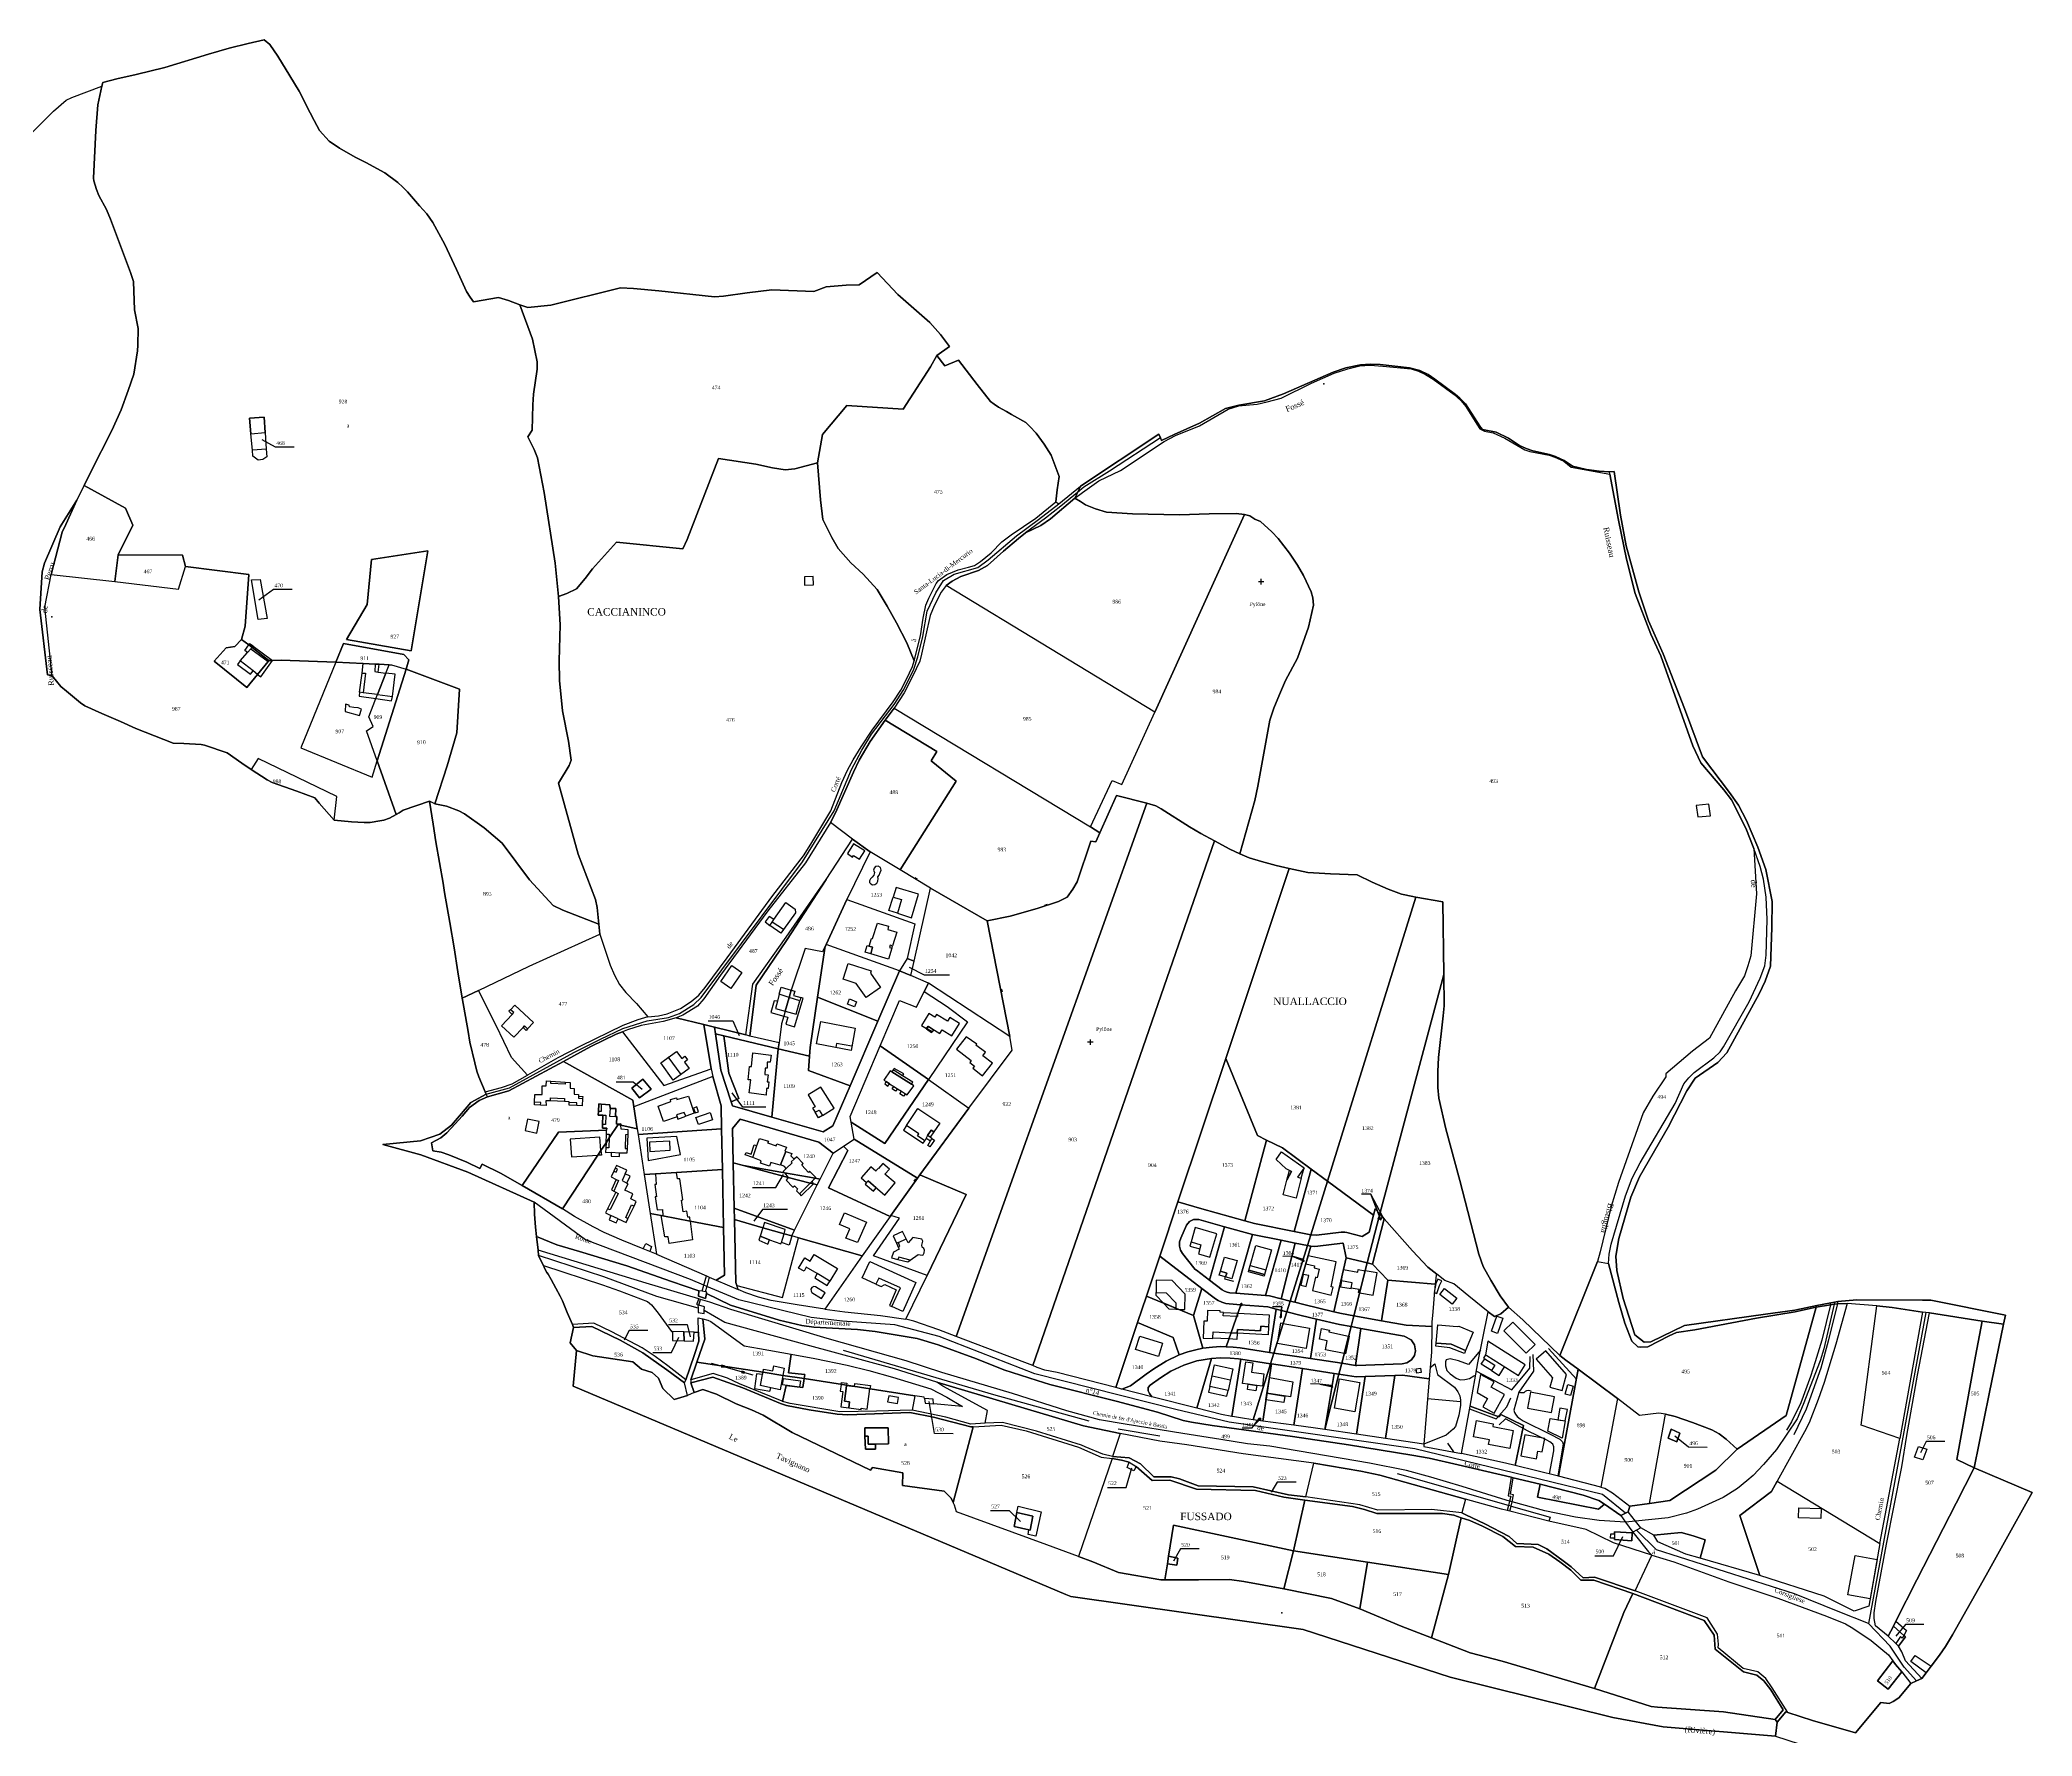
# Model space of a CAD drawing. Extents: x 1206804 to 1210977, y 6152742 to 6157901.
# Drawn here: x 1208238 to 1209302, y 6153662 to 6154568 of the extents above; entities that cross this region are included whole.
import ezdxf

# ---------------------------------------------------------------- set-up
doc = ezdxf.new("R2010")
doc.units = 0
doc.linetypes.add('CONTINU', pattern=[0])
doc.layers.get('0').update_dxf_attribs({"linetype": 'CONTINU'})
for name, color, linetype in [('1FLECHEFL', 7, 'CONTINU'), ('1LIEUDIT', 7, 'CONTINU'), ('1PARCELLE', 7, 'CONTINU'), ('1SECTION', 7, 'CONTINU'), ('1SUBDFISC', 7, 'CONTINU'), ('1SUBDSECT', 7, 'CONTINU'), ('1TRONFLUV', 7, 'CONTINU'), ('1TROUPARCELLE', 7, 'CONTINU'), ('1TROUSUBDFISC', 7, 'CONTINU'), ('1ZONCOMM', 7, 'CONTINU'), ('3BATIDUR', 7, 'CONTINU'), ('3BATILEGER', 7, 'CONTINU'), ('3BORNE', 7, 'CONTINU'), ('3CALVAIRE', 7, 'CONTINU'), ('3CALVAIRETEX', 7, 'CONTINU'), ('3CHEMIN', 7, 'CONTINU'), ('3EAU', 7, 'CONTINU'), ('3FISCLINE', 7, 'CONTINUOUS'), ('3FLECHEPAR', 7, 'CONTINU'), ('3LIEUDITTEX', 7, 'CONTINU'), ('3LIMNONPARC', 7, 'CONTINU'), ('3MURMI', 7, 'CONTINU'), ('3MURNONMI', 7, 'CONTINU'), ('3PARCELLETEX', 7, 'CONTINU'), ('3PISCINE', 7, 'CONTINUOUS'), ('3SNCF', 7, 'CONTINU'), ('3SNCFTEX', 7, 'CONTINU'), ('3SUBDFISCTEX', 7, 'CONTINU'), ('3TOPOLINE', 7, 'CONTINU'), ('3TRONFLUVTEX', 7, 'CONTINU'), ('3ZONCOMMTEX', 7, 'CONTINU')]:
    doc.layers.add(name, color=color, linetype=linetype)
doc.styles.get("Standard").update_dxf_attribs({"font": 'Times New Roman'})

# ---------------------------------------------------------------- blocks, each defined once
blk = doc.blocks.new('MURMI')
for p, q in [((-0.75, 0.5), (0.75, 0.5)), ((-0.75, -0.5), (0.75, -0.5))]:
    blk.add_line(p, q)
blk = doc.blocks.new('FLECHRU1')
blk.add_point((0, 0))
blk = doc.blocks.new('BORLIPRO')
blk.add_lwpolyline([(-0.07, 0.5), (-0.19, 0.47), (-0.31, 0.4), (-0.4, 0.31), (-0.47, 0.19), (-0.5, 0.07), (-0.5, -0.07), (-0.47, -0.19), (-0.4, -0.31), (-0.31, -0.4), (-0.19, -0.47), (-0.07, -0.5), (0.07, -0.5), (0.19, -0.47), (0.31, -0.4), (0.4, -0.31), (0.47, -0.19), (0.5, -0.07), (0.5, 0.07), (0.47, 0.19), (0.4, 0.31), (0.31, 0.4), (0.19, 0.47), (0.07, 0.5)], close=True)
blk = doc.blocks.new('MURNOMI')
blk.add_line((-0.75, 0.5), (0.75, 0.5))
blk = doc.blocks.new('DETATOPO')
for points in [[(-1.5, 0), (1.5, 0)], [(0, -1.5), (0, 1.5)]]:
    blk.add_lwpolyline(points)

msp = doc.modelspace()

# ---------------------------------------------------------------- linework, layer by layer
at = {"layer": '1LIEUDIT'}
for points in [[(1208476.55, 6154005.11), (1208475.88, 6154006.41), (1208472.63, 6154014.44), (1208471.55, 6154017.42), (1208470.36, 6154021.91), (1208467.83, 6154032.98), (1208466.84, 6154038.66), (1208464.57, 6154051.68), (1208463.91, 6154055.45), (1208463.74, 6154056.46), (1208461.42, 6154070.4), (1208459.34, 6154083.27), (1208457.02, 6154096.76), (1208454.16, 6154112.81), (1208453.49, 6154117.79), (1208449.56, 6154139.89), (1208448.14, 6154149.24), (1208446.18, 6154161.66), (1208432.25, 6154156.87), (1208429.99, 6154155.32), (1208428.36, 6154154.42), (1208424.88, 6154152.58), (1208421.76, 6154151.48), (1208419.66, 6154151.14), (1208414.53, 6154150.25), (1208411.33, 6154150.28), (1208404.5, 6154150.63), (1208395.31, 6154151.49), (1208387.28, 6154160.52), (1208384.97, 6154163.35), (1208375.46, 6154166.9), (1208362.3, 6154171.51), (1208359.48, 6154173.02), (1208351.03, 6154178.47), (1208346.04, 6154181.84), (1208338.24, 6154187.33), (1208326.15, 6154191.42), (1208324.39, 6154191.78), (1208315.13, 6154192.35), (1208309.42, 6154192.63), (1208289.49, 6154200.47), (1208281.2, 6154204.04), (1208271.36, 6154208.34), (1208262.22, 6154212.44), (1208259.88, 6154214.07), (1208252.36, 6154220.28), (1208249.42, 6154222.86), (1208244.78, 6154228.59), (1208242.24, 6154229.13), (1208238.18, 6154263.9), (1208239.47, 6154284.12), (1208240.61, 6154288.67), (1208249.08, 6154308.12), (1208257.85, 6154322.28), (1208261.82, 6154330.11), (1208265.48, 6154337.34), (1208276.67, 6154359.41), (1208281.65, 6154370.55), (1208285.39, 6154380.89), (1208288.32, 6154389.63), (1208290.23, 6154402.06), (1208290.46, 6154404.99), (1208290.61, 6154413.94), (1208288.8, 6154423.94), (1208288.25, 6154438.96), (1208286.52, 6154443.84), (1208275.91, 6154472.37), (1208273.74, 6154477.48), (1208269.69, 6154484.97), (1208268.35, 6154488.13), (1208266.98, 6154492.72), (1208266.86, 6154494.27), (1208268.1, 6154519.73), (1208269.07, 6154533.31), (1208271.35, 6154543.28), (1208271.81, 6154545.27), (1208279.31, 6154547.21), (1208289.59, 6154549.58), (1208304.87, 6154553.36), (1208328.27, 6154560.44), (1208339.2, 6154563.57), (1208349.37, 6154566.12), (1208357.87, 6154568.07), (1208360.94, 6154565.63), (1208365.32, 6154559.35), (1208371.71, 6154548.93), (1208376.67, 6154540.64), (1208382.42, 6154529.17), (1208384.58, 6154524.92), (1208387.43, 6154519.73), (1208392.72, 6154514.06), (1208398.21, 6154510.32), (1208406.6, 6154505.51), (1208412.17, 6154502.67), (1208422.46, 6154497.14), (1208429.32, 6154491.84), (1208432.02, 6154489.5), (1208434.39, 6154486.9), (1208440.95, 6154479.51), (1208444.72, 6154475.12), (1208448.02, 6154470.49), (1208454.41, 6154458.82), (1208460.69, 6154445.47), (1208465.89, 6154433.69), (1208467.88, 6154430.61), (1208469.68, 6154428.16), (1208483.15, 6154430.58), (1208488.48, 6154428.93), (1208494.51, 6154426.58), (1208498.75, 6154425.09), (1208511.07, 6154426.34), (1208548.25, 6154435.63), (1208555.17, 6154435.28), (1208568.72, 6154433.98), (1208598.33, 6154430.78), (1208603.16, 6154431.15), (1208615.89, 6154433.01), (1208629.06, 6154434.6), (1208651.45, 6154433.76), (1208657.98, 6154436.12), (1208668.64, 6154437.1), (1208675.69, 6154437.33), (1208685.2, 6154443.9), (1208696.31, 6154432.16), (1208713.28, 6154417.07), (1208719.01, 6154410.76), (1208723.84, 6154404.39), (1208717.09, 6154399.52), (1208721.4, 6154394.03), (1208728.63, 6154397.1), (1208738.58, 6154384.01), (1208745.72, 6154374.98), (1208747.78, 6154373.54), (1208749.96, 6154372.04), (1208754.22, 6154369.57), (1208756.99, 6154368.11), (1208764.55, 6154363.76), (1208766.78, 6154361.57), (1208770.04, 6154358.04), (1208774.43, 6154352.16), (1208778.09, 6154346.37), (1208782.35, 6154334.99), (1208781.34, 6154327.79), (1208780.69, 6154321.48), (1208782.23, 6154320.28), (1208793.72, 6154329.84), (1208792.17, 6154326.41), (1208790.74, 6154323.28), (1208777.83, 6154312.36), (1208772.59, 6154308.69), (1208764.47, 6154304.79), (1208760.66, 6154301.8), (1208752.6, 6154295.13), (1208744.22, 6154287.35), (1208739.35, 6154284.78), (1208729.9, 6154281.48), (1208725.34, 6154279.12), (1208722.05, 6154276.73), (1208719.42, 6154273.14), (1208715.7, 6154265.9), (1208713.55, 6154260.69), (1208708.97, 6154239.99), (1208707.94, 6154236.31), (1208704.08, 6154228.17), (1208699.67, 6154219.39), (1208694.34, 6154211.21), (1208689.53, 6154204.77), (1208681.49, 6154193.39), (1208675.69, 6154183.41), (1208672.65, 6154177.06), (1208663.02, 6154155.43), (1208660.27, 6154150.25), (1208646.96, 6154128.65), (1208626.85, 6154103.06), (1208601.57, 6154068.62), (1208592.66, 6154055.97), (1208589.34, 6154052.08), (1208581.44, 6154047.3), (1208577.86, 6154045.97), (1208570.91, 6154043.88), (1208559.26, 6154041.8), (1208551.88, 6154039.47), (1208549.23, 6154038.49), (1208545.82, 6154037.23), (1208532.38, 6154030.57), (1208517.78, 6154022.58), (1208488.64, 6154006.98), (1208477.22, 6154003.8), (1208476.55, 6154005.11)], [(1209186.92, 6153892.24), (1209175.13, 6153889.89), (1209159.45, 6153887.69), (1209116.31, 6153881.64), (1209098.25, 6153872.98), (1209094.73, 6153872.81), (1209089.77, 6153876.66), (1209083.52, 6153896), (1209080.14, 6153911.09), (1209079.59, 6153918.66), (1209081.25, 6153928.05), (1209087.71, 6153950.17), (1209092.19, 6153961.07), (1209107.48, 6153987.45), (1209117.57, 6154006.93), (1209122.05, 6154013.69), (1209134.1, 6154022.09), (1209138.81, 6154027.2), (1209156.08, 6154058.67), (1209159.3, 6154065.45), (1209162.22, 6154073.53), (1209162.96, 6154094.15), (1209163.08, 6154108.04), (1209159.72, 6154125.06), (1209155.52, 6154137.01), (1209149.47, 6154151.28), (1209145.07, 6154159.39), (1209140.32, 6154166.2), (1209125.94, 6154185.22), (1209116.21, 6154211.06), (1209104.89, 6154240.26), (1209097.1, 6154257.86), (1209091.82, 6154273.44), (1209085.21, 6154297.89), (1209082.06, 6154314.22), (1209078.65, 6154337.52), (1209076.16, 6154337.5), (1209070.78, 6154337.8), (1209063.99, 6154338.69), (1209056.4, 6154340.37), (1209051.98, 6154343.39), (1209047.34, 6154345.65), (1209044.13, 6154346.68), (1209035.35, 6154348.58), (1209031.8, 6154349.82), (1209028.25, 6154351.54), (1209022.31, 6154355.42), (1209015.72, 6154358.56), (1209008.42, 6154360.06), (1209007.3, 6154361.28), (1208999.32, 6154373.82), (1208996.4, 6154376.71), (1208994, 6154378.78), (1208983.06, 6154386.85), (1208979.42, 6154389.31), (1208974.94, 6154391.51), (1208969.46, 6154392.95), (1208953.82, 6154394.75), (1208948.49, 6154394.96), (1208943.23, 6154394.55), (1208935.54, 6154392.94), (1208928.76, 6154390.64), (1208902.19, 6154379.08), (1208892.02, 6154375.36), (1208878.32, 6154373.03), (1208871.27, 6154371.2), (1208857.32, 6154363.35), (1208843.79, 6154357.42), (1208836.97, 6154354.23), (1208836.51, 6154355.53), (1208835.62, 6154357.62), (1208793.72, 6154329.84), (1208792.17, 6154326.41), (1208790.74, 6154323.28), (1208777.83, 6154312.36), (1208772.59, 6154308.69), (1208764.47, 6154304.79), (1208760.66, 6154301.8), (1208752.6, 6154295.13), (1208744.22, 6154287.35), (1208739.35, 6154284.78), (1208729.9, 6154281.48), (1208725.34, 6154279.12), (1208722.05, 6154276.73), (1208719.42, 6154273.14), (1208715.7, 6154265.9), (1208713.55, 6154260.69), (1208708.97, 6154239.99), (1208707.94, 6154236.31), (1208704.08, 6154228.17), (1208699.67, 6154219.39), (1208694.34, 6154211.21), (1208689.53, 6154204.77), (1208681.49, 6154193.39), (1208675.69, 6154183.41), (1208672.65, 6154177.06), (1208663.02, 6154155.43), (1208660.27, 6154150.25), (1208646.96, 6154128.65), (1208626.85, 6154103.06), (1208601.57, 6154068.62), (1208592.66, 6154055.97), (1208589.34, 6154052.08), (1208581.44, 6154047.3), (1208577.86, 6154045.97), (1208570.91, 6154043.88), (1208559.26, 6154041.8), (1208551.88, 6154039.47), (1208549.23, 6154038.49), (1208545.82, 6154037.23), (1208532.38, 6154030.57), (1208517.78, 6154022.58), (1208488.64, 6154006.98), (1208477.22, 6154003.8), (1208476.55, 6154005.11), (1208468.36, 6154000.73), (1208462.28, 6153993.53), (1208458.03, 6153988.61), (1208451.66, 6153983.81), (1208441.4, 6153980.31), (1208421.28, 6153978.32), (1208441.66, 6153972.83), (1208466.67, 6153963.43), (1208502.19, 6153947.49), (1208502.23, 6153941.12), (1208502.75, 6153934.15), (1208503.4, 6153929.22), (1208514.19, 6153924.77), (1208526.39, 6153921.22), (1208551.51, 6153913.44), (1208575.49, 6153905.21), (1208590.02, 6153900.07), (1208589.84, 6153897.25), (1208593.67, 6153896.12), (1208594.12, 6153898.71), (1208606.94, 6153892.56), (1208632.86, 6153884.42), (1208645.06, 6153881.57), (1208651.48, 6153880.7), (1208674.8, 6153879.45), (1208684.08, 6153878.5), (1208706.53, 6153874.69), (1208717.81, 6153871.32), (1208738.25, 6153863.88), (1208752.89, 6153857.94), (1208770.59, 6153852.23), (1208777.36, 6153850.13), (1208812.9, 6153841.29), (1208834.86, 6153835.29), (1208848.6, 6153831), (1208852.98, 6153830.09), (1208864.18, 6153828.28), (1208907, 6153822.36), (1208936.83, 6153817.85), (1208970.71, 6153812.47), (1208979.9, 6153810.78), (1208995.47, 6153807.3), (1209023.69, 6153800.58), (1209024.82, 6153800.32), (1209039.17, 6153796.91), (1209062.1, 6153791.09), (1209070.56, 6153788.29), (1209073.56, 6153786.22), (1209082.3, 6153780.21), (1209084.81, 6153781.42), (1209086.19, 6153782.1), (1209087.13, 6153785.13), (1209097.59, 6153786.67), (1209108.37, 6153788.23), (1209132.93, 6153804.4), (1209144.34, 6153815.6), (1209170.5, 6153833.54), (1209186.65, 6153891.36), (1209186.92, 6153892.24)], [(1208503.4, 6153929.22), (1208504.19, 6153921.87), (1208504.46, 6153918.95), (1208505.9, 6153916.07), (1208507.04, 6153913.76), (1208507.65, 6153912.29), (1208508.9, 6153910.03), (1208509.59, 6153909.13), (1208511.24, 6153906.23), (1208513.72, 6153901.66), (1208515.92, 6153897.28), (1208517.3, 6153894.76), (1208519.73, 6153888.54), (1208522.56, 6153882.17), (1208523.11, 6153880.64), (1208521.32, 6153872.43), (1208524.68, 6153868.25), (1208522.99, 6153849.34), (1208786.04, 6153738.1), (1208788.56, 6153737.03), (1208912.61, 6153719.41), (1208991.22, 6153693.81), (1209077.97, 6153672.32), (1209104.94, 6153667.37), (1209164.89, 6153662.46), (1209165.84, 6153669.88), (1209170.44, 6153675.37), (1209171.43, 6153675.03), (1209184.7, 6153670.68), (1209207.64, 6153664.17), (1209221.13, 6153680.38), (1209225.58, 6153679.84), (1209227.71, 6153680.9), (1209230.65, 6153682.81), (1209237.14, 6153690.55), (1209240.1, 6153691.98), (1209243.02, 6153693.2), (1209245.37, 6153696.28), (1209248.06, 6153699.8), (1209252.39, 6153705.62), (1209255.71, 6153710.32), (1209259.35, 6153716.5), (1209277.4, 6153748.33), (1209291.52, 6153773.99), (1209301.9, 6153792.51), (1209270.88, 6153805.73), (1209278.98, 6153845.17), (1209286.56, 6153882.34), (1209287.69, 6153887.24), (1209247.79, 6153895.13), (1209246.95, 6153895.13), (1209245.25, 6153895.14), (1209243.44, 6153895.15), (1209208.37, 6153895.33), (1209198.17, 6153894.45), (1209196.32, 6153894.09), (1209194.42, 6153893.72), (1209186.92, 6153892.24), (1209186.65, 6153891.36), (1209170.5, 6153833.54), (1209144.34, 6153815.6), (1209132.93, 6153804.4), (1209108.37, 6153788.23), (1209097.59, 6153786.67), (1209087.13, 6153785.13), (1209086.19, 6153782.1), (1209084.81, 6153781.42), (1209082.3, 6153780.21), (1209073.56, 6153786.22), (1209070.56, 6153788.29), (1209062.1, 6153791.09), (1209039.17, 6153796.91), (1209024.82, 6153800.32), (1209023.69, 6153800.58), (1208995.47, 6153807.3), (1208979.9, 6153810.78), (1208970.71, 6153812.47), (1208936.83, 6153817.85), (1208907, 6153822.36), (1208864.18, 6153828.28), (1208852.98, 6153830.09), (1208848.6, 6153831), (1208834.86, 6153835.29), (1208812.9, 6153841.29), (1208777.36, 6153850.13), (1208770.59, 6153852.23), (1208752.89, 6153857.94), (1208738.25, 6153863.88), (1208717.81, 6153871.32), (1208706.53, 6153874.69), (1208684.08, 6153878.5), (1208674.8, 6153879.45), (1208651.48, 6153880.7), (1208645.06, 6153881.57), (1208632.86, 6153884.42), (1208606.94, 6153892.56), (1208594.12, 6153898.71), (1208593.67, 6153896.12), (1208589.84, 6153897.25), (1208590.02, 6153900.07), (1208575.49, 6153905.21), (1208551.51, 6153913.44), (1208526.39, 6153921.22), (1208514.19, 6153924.77), (1208503.4, 6153929.22)]]:
    msp.add_lwpolyline(points, close=True, dxfattribs=at)
at = {"layer": '1PARCELLE'}
for points in [[(1208517.35, 6154103.35), (1208512.26, 6154105.86), (1208499.53, 6154119.57), (1208484.98, 6154139.13), (1208475.41, 6154147.32), (1208464.99, 6154154.78), (1208461.96, 6154156.5), (1208455.38, 6154158.87), (1208449, 6154160.09), (1208455.66, 6154180.44), (1208460.76, 6154198.03), (1208462.23, 6154221.47), (1208433.71, 6154231.98), (1208435.26, 6154237.03), (1208432.43, 6154239.92), (1208400.33, 6154245.72), (1208396.22, 6154235.88), (1208367.03, 6154236.84), (1208362.4, 6154236.77), (1208360.47, 6154236.74), (1208351.46, 6154243.69), (1208349.73, 6154245.02), (1208345.88, 6154247.99), (1208347.82, 6154255.06), (1208349.72, 6154282.56), (1208316.01, 6154286.81), (1208314.39, 6154292.91), (1208279.94, 6154293.09), (1208287.84, 6154309.04), (1208283.96, 6154317.95), (1208261.82, 6154330.11), (1208265.48, 6154337.34), (1208276.67, 6154359.41), (1208281.65, 6154370.55), (1208285.39, 6154380.89), (1208288.32, 6154389.63), (1208290.23, 6154402.06), (1208290.46, 6154404.99), (1208290.61, 6154413.94), (1208288.8, 6154423.94), (1208288.25, 6154438.96), (1208286.52, 6154443.84), (1208275.91, 6154472.37), (1208273.74, 6154477.48), (1208269.69, 6154484.97), (1208268.35, 6154488.13), (1208266.98, 6154492.72), (1208266.86, 6154494.27), (1208268.1, 6154519.73), (1208269.07, 6154533.31), (1208271.35, 6154543.28), (1208271.81, 6154545.27), (1208279.31, 6154547.21), (1208289.59, 6154549.58), (1208304.87, 6154553.36), (1208328.27, 6154560.44), (1208339.2, 6154563.57), (1208349.37, 6154566.12), (1208357.87, 6154568.07), (1208360.94, 6154565.63), (1208365.32, 6154559.35), (1208371.71, 6154548.93), (1208376.67, 6154540.64), (1208382.42, 6154529.17), (1208384.58, 6154524.92), (1208387.43, 6154519.73), (1208392.72, 6154514.06), (1208398.21, 6154510.32), (1208406.6, 6154505.51), (1208412.17, 6154502.67), (1208422.46, 6154497.14), (1208429.32, 6154491.84), (1208432.02, 6154489.5), (1208434.39, 6154486.9), (1208440.95, 6154479.51), (1208444.72, 6154475.12), (1208448.02, 6154470.49), (1208454.41, 6154458.82), (1208460.69, 6154445.47), (1208465.89, 6154433.69), (1208467.88, 6154430.61), (1208469.68, 6154428.16), (1208483.15, 6154430.58), (1208488.48, 6154428.93), (1208494.51, 6154426.58), (1208501.13, 6154408.24), (1208503.76, 6154396.19), (1208503.78, 6154392.27), (1208501.66, 6154378.84), (1208501.38, 6154373.16), (1208501.1, 6154359.67), (1208498.78, 6154356.16), (1208502.16, 6154349.39), (1208503.94, 6154344.88), (1208507.52, 6154326.43), (1208513.28, 6154288.65), (1208515.01, 6154270.79), (1208516.01, 6154255.68), (1208515.49, 6154236.58), (1208515.6, 6154225.99), (1208517.19, 6154209.82), (1208520.39, 6154193.59), (1208521.94, 6154183.5), (1208520.79, 6154180.67), (1208515.07, 6154171.27), (1208525.6, 6154133.31), (1208534.94, 6154109.07), (1208535.72, 6154104.78), (1208536.58, 6154095.85), (1208517.35, 6154103.35)], [(1208568.72, 6154433.98), (1208555.17, 6154435.28), (1208548.25, 6154435.63), (1208511.07, 6154426.34), (1208498.75, 6154425.09), (1208494.51, 6154426.58), (1208501.13, 6154408.24), (1208503.76, 6154396.19), (1208503.78, 6154392.27), (1208501.66, 6154378.84), (1208501.38, 6154373.16), (1208501.1, 6154359.67), (1208498.78, 6154356.16), (1208502.16, 6154349.39), (1208503.94, 6154344.88), (1208507.52, 6154326.43), (1208513.28, 6154288.65), (1208515.01, 6154270.79), (1208519.53, 6154272.47), (1208524.62, 6154274.89), (1208529.33, 6154280.39), (1208533.22, 6154285.69), (1208546.1, 6154299.9), (1208581.52, 6154296.31), (1208583.83, 6154301.32), (1208600.56, 6154344.56), (1208620.4, 6154341.57), (1208629.44, 6154339.53), (1208636.18, 6154338.54), (1208641.34, 6154338.95), (1208653.39, 6154342.18), (1208655.99, 6154357.4), (1208668.97, 6154372.76), (1208699.07, 6154370.84), (1208713.63, 6154393.53), (1208717.09, 6154399.52), (1208723.84, 6154404.39), (1208719.01, 6154410.76), (1208713.28, 6154417.07), (1208696.31, 6154432.16), (1208685.2, 6154443.9), (1208675.69, 6154437.33), (1208668.64, 6154437.1), (1208657.98, 6154436.12), (1208651.45, 6154433.76), (1208629.06, 6154434.6), (1208615.89, 6154433.01), (1208603.16, 6154431.15), (1208598.33, 6154430.78), (1208568.72, 6154433.98)], [(1208774.43, 6154352.16), (1208770.04, 6154358.04), (1208766.78, 6154361.57), (1208764.55, 6154363.76), (1208756.99, 6154368.11), (1208754.22, 6154369.57), (1208749.96, 6154372.04), (1208747.78, 6154373.54), (1208745.72, 6154374.98), (1208738.58, 6154384.01), (1208728.63, 6154397.1), (1208721.4, 6154394.03), (1208717.09, 6154399.52), (1208713.63, 6154393.53), (1208699.07, 6154370.84), (1208668.97, 6154372.76), (1208655.99, 6154357.4), (1208653.39, 6154342.18), (1208655, 6154322.54), (1208656.29, 6154311.91), (1208660.97, 6154302.36), (1208664.34, 6154296.51), (1208671.26, 6154288.86), (1208677.78, 6154282.77), (1208685.15, 6154274.56), (1208690.56, 6154265.66), (1208695.53, 6154256.82), (1208701.05, 6154246.09), (1208705.03, 6154236.45), (1208708.38, 6154249.81), (1208709.75, 6154259.35), (1208711.23, 6154266.16), (1208712.85, 6154270.04), (1208716.75, 6154277.74), (1208717.97, 6154279.45), (1208722.44, 6154282.67), (1208728.49, 6154285.02), (1208733.92, 6154286.55), (1208737.19, 6154287.35), (1208740.43, 6154289.54), (1208746.04, 6154294.2), (1208751.8, 6154300.11), (1208756.7, 6154303.87), (1208769.87, 6154312.66), (1208780.69, 6154321.48), (1208781.34, 6154327.79), (1208782.35, 6154334.99), (1208778.09, 6154346.37), (1208774.43, 6154352.16)], [(1208881.28, 6154314.7), (1208876.83, 6154315.13), (1208862.56, 6154315.05), (1208846.57, 6154314.43), (1208821.58, 6154314.93), (1208807.76, 6154315.96), (1208801.89, 6154317.59), (1208796.45, 6154319.84), (1208793.84, 6154321.58), (1208790.74, 6154323.28), (1208794.88, 6154326.44), (1208803.64, 6154332.61), (1208815.08, 6154338.22), (1208838.43, 6154353.62), (1208844.52, 6154356.78), (1208857.41, 6154361.99), (1208872.64, 6154370.94), (1208878.37, 6154372.68), (1208882.12, 6154373.11), (1208888.1, 6154373.56), (1208893.47, 6154374.73), (1208900.88, 6154376.74), (1208917.12, 6154384.83), (1208929.32, 6154390.18), (1208936.51, 6154392.38), (1208942.99, 6154394.01), (1208948.43, 6154394.38), (1208955.3, 6154393.85), (1208970.28, 6154392.38), (1208974.35, 6154391.22), (1208978.01, 6154389.42), (1208982.07, 6154386.84), (1208993.31, 6154378.79), (1208996.88, 6154375.5), (1208999.57, 6154372.34), (1209005.39, 6154362.81), (1209007.01, 6154360.34), (1209009.47, 6154359.19), (1209014.07, 6154358.21), (1209020.37, 6154355.47), (1209031.07, 6154349.24), (1209033.71, 6154348.23), (1209043.94, 6154346.25), (1209047.12, 6154345.22), (1209051.88, 6154343.1), (1209055.78, 6154339.93), (1209076.47, 6154336.26), (1209081, 6154311.67), (1209085.31, 6154290.78), (1209089.94, 6154272.45), (1209098.3, 6154250.84), (1209103.62, 6154239.24), (1209120.82, 6154191.19), (1209124.99, 6154182.11), (1209137.23, 6154167.66), (1209141.43, 6154162.32), (1209149.06, 6154147.17), (1209153.37, 6154136.35), (1209154.68, 6154112.04), (1209151.63, 6154079.09), (1209150.09, 6154073.59), (1209148.26, 6154068.36), (1209143.53, 6154060.25), (1209129.63, 6154035.05), (1209120.53, 6154028.05), (1209106.3, 6154015.99), (1209106.28, 6154014.37), (1209099.43, 6154004.01), (1209094.29, 6153995.15), (1209081.04, 6153957.91), (1209077.1, 6153945.23), (1209071.3, 6153921.05), (1209069.8, 6153915.74), (1209049.68, 6153865.69), (1209029.95, 6153884.73), (1209022.37, 6153891.4), (1209017.82, 6153897.49), (1209012.84, 6153905.88), (1209008.74, 6153913.08), (1209006.47, 6153919.73), (1208996.27, 6153959.06), (1208988.81, 6153986.63), (1208985.18, 6154003.05), (1208984.62, 6154008.74), (1208984.57, 6154017.31), (1208984.98, 6154024.65), (1208987.51, 6154047.01), (1208987.94, 6154052.23), (1208987.73, 6154068.98), (1208987.28, 6154107.78), (1208972.85, 6154110.37), (1208971.21, 6154110.66), (1208965.27, 6154111.94), (1208958.11, 6154114.63), (1208949.5, 6154118.36), (1208941.55, 6154122.23), (1208927.35, 6154122.82), (1208915.19, 6154123.57), (1208905.29, 6154125.59), (1208898.21, 6154127.24), (1208890.47, 6154129.35), (1208883.83, 6154131.29), (1208878.82, 6154133.45), (1208886.8, 6154161.91), (1208888.5, 6154169.68), (1208894.95, 6154204.87), (1208897.08, 6154211.19), (1208900.06, 6154218.61), (1208903.31, 6154225.97), (1208909.63, 6154237.92), (1208915.57, 6154254.44), (1208918.27, 6154266.15), (1208917.93, 6154270.23), (1208917, 6154273.41), (1208912.78, 6154282.08), (1208909.65, 6154287.58), (1208905.42, 6154293.93), (1208899.31, 6154301.78), (1208895.91, 6154305.46), (1208889.9, 6154310.84), (1208886.85, 6154312.23), (1208884.18, 6154314.02), (1208881.28, 6154314.7)], [(1208350.9, 6154357.7), (1208350.17, 6154366.07), (1208358.01, 6154366.63), (1208358.51, 6154358.45), (1208359.05, 6154349.53), (1208359.31, 6154345.48), (1208357.21, 6154343.95), (1208354.81, 6154343.62), (1208351.95, 6154345.81), (1208351.67, 6154349.08), (1208350.9, 6154357.7)], [(1208515.01, 6154270.79), (1208516.01, 6154255.68), (1208515.49, 6154236.58), (1208515.6, 6154225.99), (1208517.19, 6154209.82), (1208520.39, 6154193.59), (1208521.94, 6154183.5), (1208520.79, 6154180.67), (1208515.07, 6154171.27), (1208525.6, 6154133.31), (1208534.94, 6154109.07), (1208535.72, 6154104.78), (1208536.58, 6154095.85), (1208537.14, 6154090.61), (1208542.68, 6154074.07), (1208544.98, 6154068.75), (1208547.68, 6154063.68), (1208551.01, 6154059.43), (1208556.67, 6154053.56), (1208562.82, 6154046.37), (1208568.49, 6154046.98), (1208573.13, 6154048.03), (1208580.18, 6154050.9), (1208585.96, 6154054.64), (1208590.05, 6154058.08), (1208593.37, 6154062.14), (1208605.14, 6154078.01), (1208629.6, 6154111.29), (1208645.94, 6154132.47), (1208649.86, 6154138.7), (1208658.44, 6154152.89), (1208660.44, 6154156.5), (1208666.46, 6154171.58), (1208669.46, 6154178.23), (1208672.41, 6154183.62), (1208676.69, 6154190.63), (1208682.51, 6154199.56), (1208693.73, 6154214.67), (1208697.96, 6154220.9), (1208700.98, 6154226.76), (1208704.07, 6154233.54), (1208705.03, 6154236.45), (1208701.05, 6154246.09), (1208695.53, 6154256.82), (1208690.56, 6154265.66), (1208685.15, 6154274.56), (1208677.78, 6154282.77), (1208671.26, 6154288.86), (1208664.34, 6154296.51), (1208660.97, 6154302.36), (1208656.29, 6154311.91), (1208655, 6154322.54), (1208653.39, 6154342.18), (1208641.34, 6154338.95), (1208636.18, 6154338.54), (1208629.44, 6154339.53), (1208620.4, 6154341.57), (1208600.56, 6154344.56), (1208583.83, 6154301.32), (1208581.52, 6154296.31), (1208546.1, 6154299.9), (1208533.22, 6154285.69), (1208529.33, 6154280.39), (1208524.62, 6154274.89), (1208519.53, 6154272.47), (1208515.01, 6154270.79)], [(1208279.94, 6154293.09), (1208287.84, 6154309.04), (1208283.96, 6154317.95), (1208261.82, 6154330.11), (1208257.85, 6154322.28), (1208251.98, 6154309.35), (1208250.07, 6154305.13), (1208244.14, 6154282.62), (1208278.24, 6154278.84), (1208279.94, 6154293.09)], [(1208881.28, 6154314.7), (1208833.4, 6154209.17), (1208722.05, 6154276.73), (1208725.34, 6154279.12), (1208729.9, 6154281.48), (1208739.35, 6154284.78), (1208744.22, 6154287.35), (1208752.6, 6154295.13), (1208760.66, 6154301.8), (1208764.47, 6154304.79), (1208772.59, 6154308.69), (1208777.83, 6154312.36), (1208790.74, 6154323.28), (1208793.84, 6154321.58), (1208796.45, 6154319.84), (1208801.89, 6154317.59), (1208807.76, 6154315.96), (1208821.58, 6154314.93), (1208846.57, 6154314.43), (1208862.56, 6154315.05), (1208876.83, 6154315.13), (1208881.28, 6154314.7)], [(1208829.17, 6154160.54), (1208813.07, 6154164.58), (1208804.2, 6154144.72), (1208799.06, 6154147.83), (1208810.63, 6154172.71), (1208815.84, 6154170.46), (1208833.4, 6154209.17), (1208881.28, 6154314.7), (1208884.18, 6154314.02), (1208886.85, 6154312.23), (1208889.9, 6154310.84), (1208895.91, 6154305.46), (1208899.31, 6154301.78), (1208905.42, 6154293.93), (1208909.65, 6154287.58), (1208912.78, 6154282.08), (1208917, 6154273.41), (1208917.93, 6154270.23), (1208918.27, 6154266.15), (1208915.57, 6154254.44), (1208909.63, 6154237.92), (1208903.31, 6154225.97), (1208900.06, 6154218.61), (1208897.08, 6154211.19), (1208894.95, 6154204.87), (1208888.5, 6154169.68), (1208886.8, 6154161.91), (1208878.82, 6154133.45), (1208873.57, 6154136.04), (1208865.31, 6154140.34), (1208858.11, 6154144.33), (1208852.08, 6154147.91), (1208836.91, 6154157.58), (1208834.08, 6154159.16), (1208829.17, 6154160.54)], [(1208279.94, 6154293.09), (1208278.24, 6154278.84), (1208312.16, 6154274.7), (1208316.01, 6154286.81), (1208314.39, 6154292.91), (1208279.94, 6154293.09)], [(1208436.44, 6154241.89), (1208445.42, 6154295.22), (1208415.21, 6154290.64), (1208412.88, 6154266.64), (1208401.92, 6154247.9), (1208436.44, 6154241.89)], [(1208244.14, 6154282.62), (1208278.24, 6154278.84), (1208312.16, 6154274.7), (1208316.01, 6154286.81), (1208349.72, 6154282.56), (1208347.82, 6154255.06), (1208345.88, 6154247.99), (1208342.21, 6154244.09), (1208337.68, 6154243.37), (1208331.24, 6154236.33), (1208348.74, 6154222.24), (1208354.42, 6154229.27), (1208360.07, 6154236.24), (1208360.47, 6154236.74), (1208362.4, 6154236.77), (1208367.03, 6154236.84), (1208396.22, 6154235.88), (1208377.53, 6154190.14), (1208415.59, 6154174.48), (1208418.35, 6154183.13), (1208428.36, 6154154.42), (1208424.88, 6154152.58), (1208421.76, 6154151.48), (1208419.66, 6154151.14), (1208414.53, 6154150.25), (1208411.33, 6154150.28), (1208404.5, 6154150.63), (1208395.31, 6154151.49), (1208396.69, 6154164.03), (1208354.73, 6154184.39), (1208351.03, 6154178.47), (1208346.04, 6154181.84), (1208338.24, 6154187.33), (1208326.15, 6154191.42), (1208324.39, 6154191.78), (1208315.13, 6154192.35), (1208309.42, 6154192.63), (1208289.49, 6154200.47), (1208281.2, 6154204.04), (1208271.36, 6154208.34), (1208262.22, 6154212.44), (1208259.88, 6154214.07), (1208252.36, 6154220.28), (1208249.42, 6154222.86), (1208244.78, 6154228.59), (1208240.77, 6154265.12), (1208244.14, 6154282.62)], [(1208354.83, 6154258.61), (1208351.21, 6154279.76), (1208355.84, 6154280.03), (1208359.53, 6154259.06), (1208354.83, 6154258.61)], [(1208833.4, 6154209.17), (1208722.05, 6154276.73), (1208719.42, 6154273.14), (1208715.7, 6154265.9), (1208713.55, 6154260.69), (1208708.97, 6154239.99), (1208707.94, 6154236.31), (1208704.08, 6154228.17), (1208699.67, 6154219.39), (1208694.34, 6154211.21), (1208799.06, 6154147.83), (1208810.63, 6154172.71), (1208815.84, 6154170.46), (1208833.4, 6154209.17)], [(1208345.88, 6154247.99), (1208349.73, 6154245.02), (1208351.46, 6154243.69), (1208360.47, 6154236.74), (1208360.07, 6154236.24), (1208354.42, 6154229.27), (1208348.74, 6154222.24), (1208331.24, 6154236.33), (1208337.68, 6154243.37), (1208342.21, 6154244.09), (1208345.88, 6154247.99)], [(1208424.61, 6154234.42), (1208425.94, 6154234.36), (1208433.71, 6154231.98), (1208435.26, 6154237.03), (1208432.43, 6154239.92), (1208400.33, 6154245.72), (1208396.22, 6154235.88), (1208410.87, 6154235.14), (1208417.3, 6154234.8), (1208419.43, 6154234.69), (1208424.61, 6154234.42)], [(1208418.35, 6154183.13), (1208412.5, 6154199.09), (1208416.12, 6154201.45), (1208413.84, 6154206.62), (1208417.62, 6154216.36), (1208418.44, 6154218.48), (1208422.9, 6154230), (1208424.61, 6154234.42), (1208419.43, 6154234.69), (1208417.3, 6154234.8), (1208410.87, 6154235.14), (1208396.22, 6154235.88), (1208377.53, 6154190.14), (1208415.59, 6154174.48), (1208418.35, 6154183.13)], [(1208418.35, 6154183.13), (1208412.5, 6154199.09), (1208416.12, 6154201.45), (1208413.84, 6154206.62), (1208417.62, 6154216.36), (1208418.44, 6154218.48), (1208422.9, 6154230), (1208424.61, 6154234.42), (1208425.94, 6154234.36), (1208433.71, 6154231.98), (1208418.35, 6154183.13)], [(1208418.35, 6154183.13), (1208433.71, 6154231.98), (1208462.23, 6154221.47), (1208460.76, 6154198.03), (1208455.66, 6154180.44), (1208449, 6154160.09), (1208446.18, 6154161.66), (1208432.25, 6154156.87), (1208429.99, 6154155.32), (1208428.36, 6154154.42), (1208418.35, 6154183.13)], [(1208804.2, 6154144.72), (1208802.07, 6154139.92), (1208799.4, 6154140.25), (1208791.98, 6154118.58), (1208789.69, 6154114.61), (1208786.71, 6154110.39), (1208782.07, 6154108.06), (1208770.58, 6154104.23), (1208756.24, 6154100.12), (1208744, 6154097.72), (1208713.7, 6154115.22), (1208697.53, 6154124.93), (1208727.34, 6154172.29), (1208714.09, 6154183.15), (1208717.14, 6154188.09), (1208689.53, 6154204.77), (1208694.34, 6154211.21), (1208799.06, 6154147.83), (1208804.2, 6154144.72)], [(1208697.53, 6154124.93), (1208681.52, 6154134.54), (1208672.15, 6154141.3), (1208660.27, 6154150.25), (1208663.02, 6154155.43), (1208672.65, 6154177.06), (1208675.69, 6154183.41), (1208681.49, 6154193.39), (1208689.53, 6154204.77), (1208717.14, 6154188.09), (1208714.09, 6154183.15), (1208727.34, 6154172.29), (1208697.53, 6154124.93)], [(1208395.31, 6154151.49), (1208396.69, 6154164.03), (1208354.73, 6154184.39), (1208351.03, 6154178.47), (1208359.48, 6154173.02), (1208362.3, 6154171.51), (1208375.46, 6154166.9), (1208384.97, 6154163.35), (1208387.28, 6154160.52), (1208395.31, 6154151.49)], [(1208700.54, 6153885.11), (1208711.85, 6153908.38), (1208732.84, 6153951.54), (1208707.95, 6153962.03), (1208734.1, 6153997.7), (1208757.39, 6154028.62), (1208756.13, 6154035.99), (1208744, 6154097.72), (1208756.24, 6154100.12), (1208770.58, 6154104.23), (1208782.07, 6154108.06), (1208786.71, 6154110.39), (1208789.69, 6154114.61), (1208791.98, 6154118.58), (1208799.4, 6154140.25), (1208802.07, 6154139.92), (1208804.2, 6154144.72), (1208813.07, 6154164.58), (1208829.17, 6154160.54), (1208727.35, 6153875.78), (1208718.13, 6153879.35), (1208704.88, 6153883.97), (1208700.54, 6153885.11)], [(1208536.58, 6154095.85), (1208517.35, 6154103.35), (1208512.26, 6154105.86), (1208499.53, 6154119.57), (1208484.98, 6154139.13), (1208475.41, 6154147.32), (1208464.99, 6154154.78), (1208461.96, 6154156.5), (1208455.38, 6154158.87), (1208449, 6154160.09), (1208446.18, 6154161.66), (1208448.14, 6154149.24), (1208449.56, 6154139.89), (1208453.49, 6154117.79), (1208454.16, 6154112.81), (1208457.02, 6154096.76), (1208459.34, 6154083.27), (1208461.42, 6154070.4), (1208463.74, 6154056.46), (1208472.41, 6154060.59), (1208499.51, 6154073.48), (1208537.14, 6154090.61), (1208536.58, 6154095.85)], [(1208727.35, 6153875.78), (1208829.17, 6154160.54), (1208834.08, 6154159.16), (1208836.91, 6154157.58), (1208852.08, 6154147.91), (1208858.11, 6154144.33), (1208865.31, 6154140.34), (1208768.4, 6153860.3), (1208754.59, 6153865.49), (1208727.35, 6153875.78)], [(1208592.68, 6154042.44), (1208598.41, 6154041.01), (1208615.06, 6154036.85), (1208618.84, 6154063.82), (1208636.72, 6154089.03), (1208658.01, 6154119.73), (1208672.15, 6154141.3), (1208660.27, 6154150.25), (1208646.96, 6154128.65), (1208626.85, 6154103.06), (1208601.57, 6154068.62), (1208592.66, 6154055.97), (1208589.34, 6154052.08), (1208581.44, 6154047.3), (1208577.86, 6154045.97), (1208592.68, 6154042.44)], [(1208669.01, 6154109.02), (1208657.94, 6154085.11), (1208657.46, 6154084.11), (1208656.01, 6154081.08), (1208646.78, 6154082.92), (1208639.35, 6154060.72), (1208638.23, 6154056.8), (1208636.16, 6154049.47), (1208635.41, 6154046.85), (1208634.22, 6154042.65), (1208632.84, 6154032.48), (1208617.29, 6154036.19), (1208620.62, 6154063.32), (1208636.91, 6154087.18), (1208658.01, 6154119.73), (1208672.15, 6154141.3), (1208681.52, 6154134.54), (1208669.01, 6154109.02)], [(1208669.01, 6154109.02), (1208705.26, 6154096.07), (1208701.2, 6154077.58), (1208705, 6154076.21), (1208713.7, 6154115.22), (1208697.53, 6154124.93), (1208681.52, 6154134.54), (1208669.01, 6154109.02)], [(1208865.31, 6154140.34), (1208873.57, 6154136.04), (1208878.82, 6154133.45), (1208883.83, 6154131.29), (1208890.47, 6154129.35), (1208898.21, 6154127.24), (1208905.29, 6154125.59), (1208871.43, 6154024.27), (1208845.8, 6153947.59), (1208836.16, 6153918.74), (1208829.02, 6153897.38), (1208824.28, 6153883.21), (1208812.68, 6153848.5), (1208781.3, 6153856.5), (1208774.74, 6153857.85), (1208770.64, 6153859.26), (1208768.4, 6153860.3), (1208865.31, 6154140.34)], [(1209069.8, 6153915.74), (1209075.78, 6153914.73), (1209076.13, 6153919.73), (1209077.19, 6153925.01), (1209084.84, 6153950.91), (1209088.28, 6153960.33), (1209092.7, 6153968.48), (1209111.3, 6154000.14), (1209115.93, 6154010.68), (1209118.58, 6154013.92), (1209121.4, 6154016.65), (1209131.91, 6154024.47), (1209135.38, 6154027.72), (1209137.04, 6154030.45), (1209150.73, 6154054.47), (1209156.61, 6154067.09), (1209159.19, 6154073.72), (1209159.89, 6154079.34), (1209160.38, 6154098.46), (1209159.85, 6154110.26), (1209158.4, 6154119.93), (1209156.77, 6154126.72), (1209153.37, 6154136.35), (1209154.68, 6154112.04), (1209151.63, 6154079.09), (1209150.09, 6154073.59), (1209148.26, 6154068.36), (1209143.53, 6154060.25), (1209129.63, 6154035.05), (1209120.53, 6154028.05), (1209106.3, 6154015.99), (1209106.28, 6154014.37), (1209099.43, 6154004.01), (1209094.29, 6153995.15), (1209081.04, 6153957.91), (1209077.1, 6153945.23), (1209071.3, 6153921.05), (1209069.8, 6153915.74)], [(1208871.43, 6154024.27), (1208905.29, 6154125.59), (1208915.19, 6154123.57), (1208927.35, 6154122.82), (1208941.55, 6154122.23), (1208949.5, 6154118.36), (1208958.11, 6154114.63), (1208965.27, 6154111.94), (1208971.21, 6154110.66), (1208972.85, 6154110.37), (1208925.65, 6153958.72), (1208916.94, 6153965.15), (1208901.6, 6153976.47), (1208893.19, 6153980.62), (1208888.37, 6153983), (1208871.43, 6154024.27)], [(1208744, 6154097.72), (1208756.13, 6154035.99), (1208712.58, 6154064.5), (1208703.26, 6154068.43), (1208705, 6154076.21), (1208713.7, 6154115.22), (1208744, 6154097.72)], [(1208972.85, 6154110.37), (1208987.28, 6154107.78), (1208987.73, 6154068.98), (1208953.53, 6153941.22), (1208951.14, 6153943.91), (1208950.28, 6153940.55), (1208925.65, 6153958.72), (1208972.85, 6154110.37)], [(1208669.01, 6154109.02), (1208705.26, 6154096.07), (1208701.2, 6154077.58), (1208697.12, 6154071.01), (1208657.94, 6154085.11), (1208669.01, 6154109.02)], [(1208472.41, 6154060.59), (1208499.51, 6154073.48), (1208537.14, 6154090.61), (1208542.68, 6154074.07), (1208544.98, 6154068.75), (1208547.68, 6154063.68), (1208551.01, 6154059.43), (1208556.67, 6154053.56), (1208562.82, 6154046.37), (1208557.54, 6154044.89), (1208549.42, 6154041.75), (1208526.76, 6154030.76), (1208514.69, 6154024.47), (1208498.58, 6154015.35), (1208490.02, 6154024.76), (1208481.86, 6154041.86), (1208472.41, 6154060.59)], [(1208632.42, 6154029.37), (1208649.19, 6154025.53), (1208649.47, 6154030.05), (1208653.34, 6154056.91), (1208657.46, 6154084.11), (1208656.01, 6154081.08), (1208646.78, 6154082.92), (1208639.35, 6154060.72), (1208638.23, 6154056.8), (1208636.16, 6154049.47), (1208635.41, 6154046.85), (1208634.22, 6154042.65), (1208632.84, 6154032.48), (1208632.42, 6154029.37)], [(1208697.12, 6154071.01), (1208657.94, 6154085.11), (1208657.46, 6154084.11), (1208653.34, 6154056.91), (1208685.6, 6154044.1), (1208697.12, 6154071.01)], [(1208697.12, 6154071.01), (1208685.6, 6154044.1), (1208670.79, 6154009.52), (1208661.64, 6153988.16), (1208656.39, 6153985.05), (1208628.93, 6153992.95), (1208608.06, 6153998.91), (1208607.34, 6154001.12), (1208601.83, 6154018.04), (1208598.96, 6154037.3), (1208598.41, 6154041.01), (1208592.68, 6154042.44), (1208596.68, 6154018.75), (1208597.48, 6154014.56), (1208601.9, 6153998.89), (1208602.16, 6153986.62), (1208602.61, 6153964.96), (1208603.25, 6153933.96), (1208603.77, 6153908.43), (1208599.28, 6153905.93), (1208610.97, 6153900.86), (1208610.29, 6153903.01), (1208609.76, 6153904.67), (1208609.06, 6153938.17), (1208608.93, 6153944.25), (1208608.42, 6153968.5), (1208608.04, 6153986.8), (1208612.02, 6153991.72), (1208654.02, 6153979.59), (1208661.68, 6153973.57), (1208667.29, 6153977.4), (1208672.87, 6153981.21), (1208671.33, 6153990.28), (1208670.83, 6153993.27), (1208686.89, 6154030.97), (1208697.16, 6154055.08), (1208706.3, 6154051.65), (1208710.36, 6154059.97), (1208712.58, 6154064.5), (1208703.26, 6154068.43), (1208697.12, 6154071.01)], [(1208701.2, 6154077.58), (1208697.12, 6154071.01), (1208703.26, 6154068.43), (1208705, 6154076.21), (1208701.2, 6154077.58)], [(1208987.73, 6154068.98), (1208987.94, 6154052.23), (1208987.51, 6154047.01), (1208984.98, 6154024.65), (1208984.57, 6154017.31), (1208984.62, 6154008.74), (1208985.18, 6154003.05), (1208988.81, 6153986.63), (1208996.27, 6153959.06), (1209006.47, 6153919.73), (1209008.74, 6153913.08), (1209012.84, 6153905.88), (1209017.82, 6153897.49), (1209022.37, 6153891.4), (1209018.18, 6153887.86), (1209014.77, 6153886.38), (1209011.53, 6153888.98), (1209001.16, 6153897.31), (1208993.21, 6153903.89), (1208988.39, 6153905.66), (1208984.12, 6153908.98), (1208979.17, 6153912.78), (1208971.01, 6153921.47), (1208955.92, 6153938.54), (1208953.53, 6153941.22), (1208987.73, 6154068.98)], [(1208472.41, 6154060.59), (1208463.74, 6154056.46), (1208463.91, 6154055.45), (1208464.57, 6154051.68), (1208466.84, 6154038.66), (1208467.83, 6154032.98), (1208470.36, 6154021.91), (1208471.55, 6154017.42), (1208472.63, 6154014.44), (1208475.88, 6154006.41), (1208484.72, 6154008.65), (1208490.27, 6154010.76), (1208498.58, 6154015.35), (1208490.02, 6154024.76), (1208481.86, 6154041.86), (1208472.41, 6154060.59)], [(1208670.79, 6154009.52), (1208685.6, 6154044.1), (1208653.34, 6154056.91), (1208649.47, 6154030.05), (1208649.19, 6154025.53), (1208648.66, 6154017.74), (1208670.79, 6154009.52)], [(1208712.57, 6154013.02), (1208686.89, 6154030.97), (1208697.16, 6154055.08), (1208706.3, 6154051.65), (1208710.36, 6154059.97), (1208722.59, 6154051.88), (1208733.39, 6154043.74), (1208712.57, 6154013.02)], [(1208712.57, 6154013.02), (1208734.1, 6153997.7), (1208757.39, 6154028.62), (1208756.13, 6154035.99), (1208712.58, 6154064.5), (1208710.36, 6154059.97), (1208722.59, 6154051.88), (1208733.39, 6154043.74), (1208712.57, 6154013.02)], [(1208596.68, 6154018.75), (1208592.68, 6154042.44), (1208577.86, 6154045.97), (1208570.91, 6154043.88), (1208559.26, 6154041.8), (1208551.88, 6154039.47), (1208549.23, 6154038.49), (1208571.29, 6154009.84), (1208596.68, 6154018.75)], [(1208554.79, 6154001.92), (1208517.78, 6154022.58), (1208532.38, 6154030.57), (1208545.82, 6154037.23), (1208549.23, 6154038.49), (1208571.29, 6154009.84), (1208596.68, 6154018.75), (1208597.48, 6154014.56), (1208555.33, 6153998.44), (1208554.79, 6154001.92)], [(1208598.41, 6154041.01), (1208598.96, 6154037.3), (1208603.37, 6154036.38), (1208632.42, 6154029.37), (1208632.84, 6154032.48), (1208617.29, 6154036.19), (1208615.06, 6154036.85), (1208598.41, 6154041.01)], [(1208598.96, 6154037.3), (1208601.83, 6154018.04), (1208607.34, 6154001.12), (1208611.33, 6154002.82), (1208605.98, 6154016.39), (1208603.37, 6154036.38), (1208598.96, 6154037.3)], [(1208607.34, 6154001.12), (1208608.06, 6153998.91), (1208628.93, 6153992.95), (1208632.42, 6154029.37), (1208603.37, 6154036.38), (1208605.98, 6154016.39), (1208611.33, 6154002.82), (1208607.34, 6154001.12)], [(1208628.93, 6153992.95), (1208656.39, 6153985.05), (1208661.64, 6153988.16), (1208670.79, 6154009.52), (1208648.66, 6154017.74), (1208649.19, 6154025.53), (1208632.42, 6154029.37), (1208628.93, 6153992.95)], [(1208712.57, 6154013.02), (1208689.37, 6153978.84), (1208671.33, 6153990.28), (1208670.83, 6153993.27), (1208686.89, 6154030.97), (1208712.57, 6154013.02)], [(1208557.14, 6153986.62), (1208548.45, 6153988.64), (1208546.91, 6153988.99), (1208542.16, 6153981.77), (1208540.5, 6153979.23), (1208537.78, 6153975.1), (1208536.1, 6153972.53), (1208517.29, 6153943.87), (1208495.75, 6153956.46), (1208484.12, 6153962.97), (1208474.38, 6153967.72), (1208473.13, 6153965.42), (1208466.11, 6153968.87), (1208456.63, 6153972.82), (1208452.42, 6153974.27), (1208448.03, 6153974.87), (1208447.27, 6153979.2), (1208452.27, 6153981.93), (1208455.54, 6153984.6), (1208459.98, 6153989.25), (1208463.63, 6153993.38), (1208467.51, 6153998.08), (1208472.78, 6154001.77), (1208477.22, 6154003.8), (1208488.64, 6154006.98), (1208517.78, 6154022.58), (1208554.79, 6154001.92), (1208555.33, 6153998.44), (1208557.14, 6153986.62)], [(1208602.16, 6153986.62), (1208601.9, 6153998.89), (1208597.48, 6154014.56), (1208555.33, 6153998.44), (1208557.14, 6153986.62), (1208557.6, 6153983.55), (1208602.16, 6153986.62)], [(1208845.8, 6153947.59), (1208871.43, 6154024.27), (1208888.37, 6153983), (1208893.19, 6153980.62), (1208881.58, 6153937.53), (1208858.57, 6153944.01), (1208845.8, 6153947.59)], [(1208564.51, 6154007.85), (1208560.1, 6154013.08), (1208554.31, 6154008.44), (1208558.42, 6154003.25), (1208564.51, 6154007.85)], [(1208706.73, 6153960.35), (1208672.87, 6153981.21), (1208671.33, 6153990.28), (1208689.37, 6153978.84), (1208712.57, 6154013.02), (1208734.1, 6153997.7), (1208707.95, 6153962.03), (1208706.73, 6153960.35)], [(1208564.04, 6153941.5), (1208567.38, 6153919.67), (1208563.79, 6153921.12), (1208560.31, 6153922.52), (1208548.88, 6153927.14), (1208539.5, 6153931.22), (1208533.57, 6153934.38), (1208523.57, 6153939.79), (1208517.29, 6153943.87), (1208536.1, 6153972.53), (1208537.78, 6153975.1), (1208540.5, 6153979.23), (1208542.16, 6153981.77), (1208546.91, 6153988.99), (1208548.45, 6153988.64), (1208557.14, 6153986.62), (1208557.6, 6153983.55), (1208560.86, 6153962.28), (1208564.04, 6153941.5)], [(1208602.61, 6153964.96), (1208602.16, 6153986.62), (1208557.6, 6153983.55), (1208560.86, 6153962.28), (1208566.88, 6153962.67), (1208578.18, 6153963.4), (1208602.61, 6153964.96)], [(1208654.79, 6153959.77), (1208661.68, 6153973.57), (1208654.02, 6153979.59), (1208612.02, 6153991.72), (1208608.04, 6153986.8), (1208608.42, 6153968.5), (1208613.82, 6153967.07), (1208635.69, 6153963.18), (1208652.1, 6153960.25), (1208654.79, 6153959.77)], [(1208677.19, 6153918.78), (1208643.29, 6153928.44), (1208639.64, 6153929.47), (1208641.18, 6153932.54), (1208653.24, 6153956.66), (1208654.79, 6153959.77), (1208661.68, 6153973.57), (1208667.29, 6153977.4), (1208669.61, 6153975.11), (1208659.3, 6153955.19), (1208692.12, 6153939.81), (1208677.19, 6153918.78)], [(1208692.55, 6153940.4), (1208692.12, 6153939.81), (1208659.3, 6153955.19), (1208669.61, 6153975.11), (1208667.29, 6153977.4), (1208672.87, 6153981.21), (1208706.73, 6153960.35), (1208692.55, 6153940.4)], [(1208886.7, 6153936.09), (1208881.58, 6153937.53), (1208893.19, 6153980.62), (1208901.6, 6153976.47), (1208916.94, 6153965.15), (1208907.96, 6153931.82), (1208886.7, 6153936.09)], [(1208603.25, 6153933.96), (1208602.61, 6153964.96), (1208578.18, 6153963.4), (1208566.88, 6153962.67), (1208560.86, 6153962.28), (1208564.04, 6153941.5), (1208570, 6153940.35), (1208570.88, 6153940.19), (1208585.39, 6153937.4), (1208603.25, 6153933.96)], [(1208641.18, 6153932.54), (1208653.24, 6153956.66), (1208651.18, 6153957.21), (1208649.49, 6153957.65), (1208637.75, 6153960.75), (1208613.82, 6153967.07), (1208608.42, 6153968.5), (1208608.93, 6153944.25), (1208641.18, 6153932.54)], [(1208653.24, 6153956.66), (1208654.79, 6153959.77), (1208652.1, 6153960.25), (1208635.69, 6153963.18), (1208613.82, 6153967.07), (1208637.75, 6153960.75), (1208649.49, 6153957.65), (1208651.18, 6153957.21), (1208653.24, 6153956.66)], [(1208711.85, 6153908.38), (1208683.23, 6153918.79), (1208697.12, 6153938.94), (1208692.55, 6153940.4), (1208706.73, 6153960.35), (1208707.95, 6153962.03), (1208732.84, 6153951.54), (1208711.85, 6153908.38)], [(1208916.74, 6153930.06), (1208907.96, 6153931.82), (1208916.94, 6153965.15), (1208925.65, 6153958.72), (1208916.74, 6153930.06)], [(1208925.65, 6153958.72), (1208950.28, 6153940.55), (1208947.94, 6153931.42), (1208944.15, 6153929.18), (1208936.02, 6153931.26), (1208934.99, 6153931.46), (1208934, 6153931.52), (1208932.91, 6153931.46), (1208919.74, 6153929.89), (1208917.07, 6153930), (1208916.74, 6153930.06), (1208925.65, 6153958.72)], [(1208599.28, 6153905.93), (1208603.77, 6153908.43), (1208603.25, 6153933.96), (1208585.39, 6153937.4), (1208570.88, 6153940.19), (1208570, 6153940.35), (1208564.04, 6153941.5), (1208567.38, 6153919.67), (1208594.16, 6153908.13), (1208595.56, 6153907.53), (1208599.28, 6153905.93)], [(1208639.64, 6153929.47), (1208641.18, 6153932.54), (1208608.93, 6153944.25), (1208609.06, 6153938.17), (1208624.24, 6153933.86), (1208635.51, 6153930.65), (1208639.64, 6153929.47)], [(1208677.19, 6153918.78), (1208657.25, 6153890.44), (1208668.05, 6153889), (1208687.03, 6153887.07), (1208700.54, 6153885.11), (1208711.85, 6153908.38), (1208683.23, 6153918.79), (1208697.12, 6153938.94), (1208692.55, 6153940.4), (1208692.12, 6153939.81), (1208677.19, 6153918.78)], [(1208836.16, 6153918.74), (1208845.8, 6153947.59), (1208858.57, 6153944.01), (1208881.58, 6153937.53), (1208886.7, 6153936.09), (1208907.96, 6153931.82), (1208916.74, 6153930.06), (1208914.96, 6153924.34), (1208908.41, 6153925.66), (1208900.92, 6153927.15), (1208885.55, 6153930.24), (1208870.73, 6153934.39), (1208856.97, 6153938.27), (1208854.17, 6153938.31), (1208852.02, 6153937.25), (1208850.47, 6153935.27), (1208847.28, 6153928.31), (1208846.68, 6153926.37), (1208846.61, 6153924.04), (1208847.23, 6153921.81), (1208848.28, 6153920.05), (1208854.26, 6153912.51), (1208854.93, 6153911.77), (1208855.7, 6153911.1), (1208862.7, 6153905.83), (1208869.47, 6153900.73), (1208870.77, 6153899.93), (1208872.04, 6153899.44), (1208873.61, 6153899.15), (1208876.74, 6153898.9), (1208892.6, 6153897.61), (1208894.74, 6153897.43), (1208900.98, 6153895.86), (1208905.73, 6153894.66), (1208903.95, 6153888.95), (1208898.28, 6153890.39), (1208893.76, 6153891.53), (1208879.4, 6153892.7), (1208873.14, 6153893.2), (1208871.38, 6153893.46), (1208869.32, 6153894.07), (1208867.29, 6153895.03), (1208865.89, 6153895.97), (1208858.64, 6153901.42), (1208836.16, 6153918.74)], [(1208914.96, 6153924.34), (1208916.74, 6153930.06), (1208917.07, 6153930), (1208919.74, 6153929.89), (1208932.91, 6153931.46), (1208934, 6153931.52), (1208934.99, 6153931.46), (1208936.02, 6153931.26), (1208944.15, 6153929.18), (1208947.94, 6153931.42), (1208950.28, 6153940.55), (1208951.14, 6153943.91), (1208953.53, 6153941.22), (1208946.9, 6153915.13), (1208943.95, 6153915.88), (1208935.58, 6153917.74), (1208934.08, 6153925.55), (1208933.62, 6153925.54), (1208920.44, 6153923.97), (1208918.58, 6153923.86), (1208916.72, 6153924.01), (1208915.9, 6153924.15), (1208914.96, 6153924.34)], [(1208953.53, 6153941.22), (1208955.92, 6153938.54), (1208949.73, 6153914.41), (1208946.9, 6153915.13), (1208953.53, 6153941.22)], [(1209124.71, 6153757.5), (1209127.37, 6153767.13), (1209120.94, 6153769.38), (1209114.5, 6153771.11), (1209099.91, 6153769.78), (1209092.91, 6153773.57), (1209090.69, 6153772.37), (1209088.62, 6153771.24), (1209097.06, 6153760.88), (1209098.89, 6153759.01), (1209078.43, 6153765.64), (1209063.75, 6153772.77), (1209043.78, 6153777.09), (1209023.04, 6153782.46), (1209021.6, 6153782.84), (1209018.59, 6153783.62), (1208999.31, 6153788.96), (1208953.63, 6153801.67), (1208943.55, 6153803.94), (1208918.31, 6153808.09), (1208880.62, 6153813.14), (1208850.52, 6153817.85), (1208836.13, 6153819.9), (1208815.05, 6153823.91), (1208795.33, 6153828.14), (1208717.09, 6153851.32), (1208694.56, 6153858.59), (1208647.35, 6153871.32), (1208603.94, 6153883.19), (1208592.92, 6153889.72), (1208593.02, 6153891.66), (1208589.96, 6153892.56), (1208589.51, 6153892.69), (1208589.59, 6153890.89), (1208567.55, 6153897.19), (1208539.35, 6153907.58), (1208504.46, 6153918.95), (1208504.19, 6153921.87), (1208503.4, 6153929.22), (1208514.19, 6153924.77), (1208526.39, 6153921.22), (1208551.51, 6153913.44), (1208575.49, 6153905.21), (1208590.02, 6153900.07), (1208589.84, 6153897.25), (1208593.67, 6153896.12), (1208594.12, 6153898.71), (1208606.94, 6153892.56), (1208632.86, 6153884.42), (1208645.06, 6153881.57), (1208651.48, 6153880.7), (1208674.8, 6153879.45), (1208684.08, 6153878.5), (1208706.53, 6153874.69), (1208717.81, 6153871.32), (1208738.25, 6153863.88), (1208752.89, 6153857.94), (1208770.59, 6153852.23), (1208777.36, 6153850.13), (1208812.9, 6153841.29), (1208834.86, 6153835.29), (1208848.6, 6153831), (1208852.98, 6153830.09), (1208864.18, 6153828.28), (1208907, 6153822.36), (1208936.83, 6153817.85), (1208970.71, 6153812.47), (1208979.9, 6153810.78), (1208995.47, 6153807.3), (1209023.69, 6153800.58), (1209024.82, 6153800.32), (1209039.17, 6153796.91), (1209037.79, 6153789.97), (1209070.43, 6153783.58), (1209073.56, 6153786.22), (1209082.3, 6153780.21), (1209084.81, 6153781.42), (1209086.19, 6153782.1), (1209087.13, 6153785.13), (1209097.59, 6153786.67), (1209108.37, 6153788.23), (1209132.93, 6153804.4), (1209144.34, 6153815.6), (1209170.5, 6153833.54), (1209186.65, 6153891.36), (1209194.23, 6153892.75), (1209196.11, 6153893.09), (1209198.09, 6153893.16), (1209203.19, 6153893.35), (1209197.11, 6153871.62), (1209190.9, 6153851.26), (1209187.62, 6153842.08), (1209182.78, 6153829.67), (1209180.4, 6153824.8), (1209165.73, 6153798.56), (1209162.66, 6153793.07), (1209145.77, 6153780.23), (1209156.56, 6153748.23), (1209124.71, 6153757.5)], [(1208610.29, 6153903.01), (1208634.78, 6153896.58), (1208643.29, 6153928.44), (1208639.64, 6153929.47), (1208635.51, 6153930.65), (1208624.24, 6153933.86), (1208609.06, 6153938.17), (1208609.76, 6153904.67), (1208610.29, 6153903.01)], [(1208856.97, 6153938.27), (1208870.73, 6153934.39), (1208862.7, 6153905.83), (1208855.7, 6153911.1), (1208854.93, 6153911.77), (1208854.26, 6153912.51), (1208848.28, 6153920.05), (1208847.23, 6153921.81), (1208846.61, 6153924.04), (1208846.68, 6153926.37), (1208847.28, 6153928.31), (1208850.47, 6153935.27), (1208852.02, 6153937.25), (1208854.17, 6153938.31), (1208856.97, 6153938.27)], [(1208870.73, 6153934.39), (1208885.55, 6153930.24), (1208876.74, 6153898.9), (1208873.61, 6153899.15), (1208872.04, 6153899.44), (1208870.77, 6153899.93), (1208869.47, 6153900.73), (1208862.7, 6153905.83), (1208870.73, 6153934.39)], [(1208885.55, 6153930.24), (1208900.92, 6153927.15), (1208892.6, 6153897.61), (1208876.74, 6153898.9), (1208885.55, 6153930.24)], [(1208984.12, 6153908.98), (1208983.7, 6153908.5), (1208983.24, 6153903.77), (1208957.84, 6153905.83), (1208949.73, 6153914.41), (1208955.92, 6153938.54), (1208971.01, 6153921.47), (1208979.17, 6153912.78), (1208984.12, 6153908.98)], [(1208677.19, 6153918.78), (1208657.25, 6153890.44), (1208642.49, 6153892.71), (1208628.64, 6153895.03), (1208621.91, 6153896.72), (1208615.17, 6153899.04), (1208610.97, 6153900.86), (1208610.29, 6153903.01), (1208634.78, 6153896.58), (1208643.29, 6153928.44), (1208677.19, 6153918.78)], [(1208829.02, 6153897.38), (1208836.16, 6153918.74), (1208858.64, 6153901.42), (1208854.14, 6153886.94), (1208829.02, 6153897.38)], [(1208900.98, 6153895.86), (1208894.74, 6153897.43), (1208892.6, 6153897.61), (1208900.92, 6153927.15), (1208908.41, 6153925.66), (1208900.98, 6153895.86)], [(1208908.41, 6153925.66), (1208914.96, 6153924.34), (1208905.73, 6153894.66), (1208900.98, 6153895.86), (1208908.41, 6153925.66)], [(1208915.9, 6153924.15), (1208916.72, 6153924.01), (1208908.27, 6153894.02), (1208905.73, 6153894.66), (1208914.96, 6153924.34), (1208915.9, 6153924.15)], [(1208934.08, 6153925.55), (1208935.58, 6153917.74), (1208929.08, 6153888.99), (1208913.05, 6153892.81), (1208908.27, 6153894.02), (1208916.72, 6153924.01), (1208918.58, 6153923.86), (1208920.44, 6153923.97), (1208933.62, 6153925.54), (1208934.08, 6153925.55)], [(1208575.96, 6153878.36), (1208576.03, 6153873.68), (1208582.13, 6153873.45), (1208587.19, 6153873.25), (1208587.5, 6153878.08), (1208589.84, 6153878.03), (1208589.94, 6153873.25), (1208587.61, 6153865.61), (1208583.04, 6153852.72), (1208573.54, 6153860.03), (1208566.74, 6153865.15), (1208559.8, 6153869.79), (1208543.51, 6153878.26), (1208533.91, 6153882.88), (1208522.56, 6153882.17), (1208519.73, 6153888.54), (1208517.3, 6153894.76), (1208515.92, 6153897.28), (1208513.72, 6153901.66), (1208511.24, 6153906.23), (1208509.59, 6153909.13), (1208508.9, 6153910.03), (1208507.65, 6153912.29), (1208507.04, 6153913.76), (1208538.58, 6153903.44), (1208547.72, 6153900.24), (1208562.67, 6153894.4), (1208564.78, 6153892.7), (1208568.31, 6153888.31), (1208575.36, 6153878.37), (1208575.96, 6153878.36)], [(1208943.95, 6153915.88), (1208946.9, 6153915.13), (1208939.71, 6153886.83), (1208933.23, 6153888), (1208929.08, 6153888.99), (1208935.58, 6153917.74), (1208943.95, 6153915.88)], [(1208949.73, 6153914.41), (1208957.84, 6153905.83), (1208954.56, 6153884.14), (1208939.71, 6153886.83), (1208946.9, 6153915.13), (1208949.73, 6153914.41)], [(1208997.19, 6153813.37), (1209001.76, 6153838.5), (1209005.96, 6153861.63), (1209011.53, 6153888.98), (1209001.16, 6153897.31), (1208993.21, 6153903.89), (1208988.39, 6153905.66), (1208984.12, 6153908.98), (1208983.7, 6153908.5), (1208983.24, 6153903.77), (1208982.7, 6153897.97), (1208982.25, 6153893.36), (1208981.98, 6153888.86), (1208981.38, 6153883.44), (1208981.33, 6153881.07), (1208981.13, 6153867.33), (1208979.99, 6153853.25), (1208977.16, 6153818.23), (1208977.09, 6153817.1), (1208997.19, 6153813.37)], [(1209106.17, 6153834.23), (1209102.62, 6153834.81), (1209092.32, 6153833.67), (1209080.49, 6153842.72), (1209059.51, 6153858.25), (1209052.86, 6153863.13), (1209049.68, 6153865.69), (1209069.8, 6153915.74), (1209075.78, 6153914.73), (1209081.16, 6153893.89), (1209084.47, 6153882.85), (1209088.14, 6153873.33), (1209091.29, 6153870.26), (1209093, 6153870), (1209096.69, 6153870.29), (1209108.11, 6153876.13), (1209111.96, 6153877.83), (1209121.77, 6153879.28), (1209154.71, 6153885.5), (1209175.37, 6153889.01), (1209186.65, 6153891.36), (1209170.5, 6153833.54), (1209144.34, 6153815.6), (1209138.6, 6153820.94), (1209134.77, 6153823.76), (1209130.89, 6153825.9), (1209120.5, 6153829.85), (1209111.27, 6153832.97), (1209106.17, 6153834.23)], [(1208824.28, 6153883.21), (1208829.02, 6153897.38), (1208854.14, 6153886.94), (1208859.19, 6153869.5), (1208855.36, 6153868.73), (1208851.17, 6153867.6), (1208846.48, 6153865.94), (1208843.28, 6153875.3), (1208824.28, 6153883.21)], [(1208864.3, 6153870.15), (1208859.19, 6153869.5), (1208854.14, 6153886.94), (1208858.64, 6153901.42), (1208865.89, 6153895.97), (1208867.29, 6153895.03), (1208869.32, 6153894.07), (1208871.38, 6153893.46), (1208873.14, 6153893.2), (1208879.4, 6153892.7), (1208871.65, 6153870.34), (1208868.58, 6153870.37), (1208864.3, 6153870.15)], [(1208983.24, 6153903.77), (1208982.7, 6153897.97), (1208982.25, 6153893.36), (1208981.98, 6153888.86), (1208981.38, 6153883.44), (1208981.33, 6153881.07), (1208967.62, 6153881.77), (1208954.56, 6153884.14), (1208957.84, 6153905.83), (1208983.24, 6153903.77)], [(1208875.33, 6153870.12), (1208871.65, 6153870.34), (1208879.4, 6153892.7), (1208893.76, 6153891.53), (1208898.28, 6153890.39), (1208894.78, 6153867.28), (1208878.98, 6153869.67), (1208875.33, 6153870.12)], [(1208897.1, 6153866.93), (1208894.78, 6153867.28), (1208898.28, 6153890.39), (1208903.95, 6153888.95), (1208897.1, 6153866.93)], [(1208916.68, 6153863.98), (1208897.1, 6153866.93), (1208903.95, 6153888.95), (1208911.62, 6153887.02), (1208919.87, 6153885.05), (1208916.68, 6153863.98)], [(1208903.95, 6153888.95), (1208905.73, 6153894.66), (1208908.27, 6153894.02), (1208913.05, 6153892.81), (1208929.08, 6153888.99), (1208933.23, 6153888), (1208939.71, 6153886.83), (1208938.25, 6153881.03), (1208932.01, 6153882.16), (1208919.87, 6153885.05), (1208911.62, 6153887.02), (1208903.95, 6153888.95)], [(1208981.33, 6153881.07), (1208981.13, 6153867.33), (1208979.99, 6153853.25), (1208965.71, 6153855.16), (1208961.71, 6153855.01), (1208945.78, 6153854.45), (1208940.91, 6153854.28), (1208931.8, 6153855.66), (1208933.28, 6153861.46), (1208940.57, 6153860.37), (1208941.26, 6153860.26), (1208965.51, 6153861.12), (1208968.03, 6153861.65), (1208970.55, 6153863.33), (1208972.11, 6153865.68), (1208972.68, 6153868.03), (1208972.2, 6153871.25), (1208970.27, 6153874.07), (1208966.57, 6153875.9), (1208943.54, 6153880.07), (1208938.25, 6153881.03), (1208939.71, 6153886.83), (1208954.56, 6153884.14), (1208967.62, 6153881.77), (1208981.33, 6153881.07)], [(1209001.76, 6153838.5), (1209005.96, 6153861.63), (1209011.53, 6153888.98), (1209014.77, 6153886.38), (1209018.18, 6153887.86), (1209022.37, 6153891.4), (1209029.95, 6153884.73), (1209049.68, 6153865.69), (1209052.86, 6153863.13), (1209059.51, 6153858.25), (1209048.95, 6153801.22), (1209025.95, 6153806.84), (1209030.33, 6153828.25), (1209018.24, 6153834.15), (1209017.16, 6153832.96), (1209001.76, 6153838.5)], [(1209231.18, 6153821.28), (1209210.52, 6153828.47), (1209219.02, 6153892.12), (1209203.19, 6153893.35), (1209197.11, 6153871.62), (1209190.9, 6153851.26), (1209187.62, 6153842.08), (1209182.78, 6153829.67), (1209180.4, 6153824.8), (1209165.73, 6153798.56), (1209220.64, 6153765.23), (1209231.18, 6153821.28)], [(1209231.18, 6153821.28), (1209210.52, 6153828.47), (1209219.02, 6153892.12), (1209227.19, 6153891.22), (1209243.4, 6153888.77), (1209231.18, 6153821.28)], [(1209218.33, 6153721.34), (1209217.62, 6153725.26), (1209217.59, 6153728.3), (1209218.51, 6153734.24), (1209224.1, 6153764.81), (1209232.28, 6153806.19), (1209234.97, 6153822.89), (1209240.63, 6153855.19), (1209247.14, 6153888.33), (1209275.26, 6153883.89), (1209271.58, 6153865.26), (1209261.66, 6153810.05), (1209270.88, 6153805.73), (1209261.28, 6153786.83), (1209240.27, 6153745.91), (1209229.2, 6153723.77), (1209227.87, 6153721.12), (1209224.98, 6153715.85), (1209218.33, 6153721.34)], [(1208523.11, 6153880.64), (1208521.32, 6153872.43), (1208524.68, 6153868.25), (1208533.42, 6153865.44), (1208554.71, 6153862.2), (1208559.36, 6153858.35), (1208565.13, 6153856.47), (1208568.45, 6153853.51), (1208570.77, 6153848.01), (1208576.94, 6153842.05), (1208583.92, 6153844.35), (1208582.41, 6153850.95), (1208572.97, 6153858.06), (1208560.2, 6153867.08), (1208547.97, 6153873.78), (1208532.86, 6153881.15), (1208523.11, 6153880.64)], [(1208583.04, 6153852.72), (1208573.54, 6153860.03), (1208566.74, 6153865.15), (1208559.8, 6153869.79), (1208543.51, 6153878.26), (1208533.91, 6153882.88), (1208522.56, 6153882.17), (1208523.11, 6153880.64), (1208532.86, 6153881.15), (1208547.97, 6153873.78), (1208560.2, 6153867.08), (1208572.97, 6153858.06), (1208582.41, 6153850.95), (1208583.04, 6153852.72)], [(1208575.96, 6153878.36), (1208576.03, 6153873.68), (1208582.13, 6153873.45), (1208581.96, 6153878.22), (1208575.96, 6153878.36)], [(1208582.13, 6153873.45), (1208587.19, 6153873.25), (1208587.5, 6153878.08), (1208581.96, 6153878.22), (1208582.13, 6153873.45)], [(1208646.23, 6153853.28), (1208634.91, 6153855.02), (1208624.3, 6153856.65), (1208601.98, 6153860.08), (1208589.03, 6153862.08), (1208593.22, 6153874.35), (1208592.11, 6153885.16), (1208594.85, 6153884.41), (1208596.44, 6153883.71), (1208614.16, 6153870.73), (1208622.38, 6153869.41), (1208639.38, 6153866.28), (1208637.9, 6153856.45), (1208646.55, 6153855.41), (1208646.23, 6153853.28)], [(1208815.95, 6153847.66), (1208812.68, 6153848.5), (1208824.28, 6153883.21), (1208843.28, 6153875.3), (1208846.48, 6153865.94), (1208839.51, 6153862.67), (1208833.02, 6153858.56), (1208828.92, 6153855.61), (1208820.43, 6153849.49), (1208815.95, 6153847.66)], [(1208933.28, 6153861.46), (1208916.68, 6153863.98), (1208919.87, 6153885.05), (1208932.01, 6153882.16), (1208938.25, 6153881.03), (1208933.28, 6153861.46)], [(1208940.57, 6153860.37), (1208933.28, 6153861.46), (1208938.25, 6153881.03), (1208943.54, 6153880.07), (1208940.57, 6153860.37)], [(1208941.26, 6153860.26), (1208940.57, 6153860.37), (1208943.54, 6153880.07), (1208966.57, 6153875.9), (1208970.27, 6153874.07), (1208972.2, 6153871.25), (1208972.68, 6153868.03), (1208972.11, 6153865.68), (1208970.55, 6153863.33), (1208968.03, 6153861.65), (1208965.51, 6153861.12), (1208941.26, 6153860.26)], [(1209270.88, 6153805.73), (1209261.66, 6153810.05), (1209271.58, 6153865.26), (1209275.26, 6153883.89), (1209286.56, 6153882.34), (1209278.98, 6153845.17), (1209270.88, 6153805.73)], [(1208715.29, 6153839.74), (1208715.05, 6153842.4), (1208710.46, 6153842.62), (1208710.31, 6153843.43), (1208705.31, 6153844.18), (1208646.23, 6153853.28), (1208646.55, 6153855.41), (1208637.9, 6153856.45), (1208639.38, 6153866.28), (1208651.95, 6153863.96), (1208669.29, 6153860.38), (1208680.7, 6153857.68), (1208693.39, 6153854.03), (1208713.9, 6153847.86), (1208722.38, 6153843.4), (1208730.85, 6153838.38), (1208715.29, 6153839.74)], [(1208831.87, 6153843.56), (1208815.95, 6153847.66), (1208820.43, 6153849.49), (1208828.92, 6153855.61), (1208833.02, 6153858.56), (1208839.51, 6153862.67), (1208846.48, 6153865.94), (1208851.17, 6153867.6), (1208855.36, 6153868.73), (1208859.19, 6153869.5), (1208864.3, 6153870.15), (1208868.58, 6153870.37), (1208871.65, 6153870.34), (1208875.33, 6153870.12), (1208878.98, 6153869.67), (1208894.78, 6153867.28), (1208897.1, 6153866.93), (1208895.31, 6153861.17), (1208879.35, 6153863.59), (1208878.09, 6153863.77), (1208873.74, 6153864.26), (1208868.51, 6153864.41), (1208863.74, 6153864.11), (1208855.86, 6153862.72), (1208848.91, 6153860.49), (1208842.03, 6153857.24), (1208836.5, 6153853.72), (1208831.03, 6153849.78), (1208830, 6153848.46), (1208829.84, 6153846.8), (1208830.62, 6153845.29), (1208831.87, 6153843.56)], [(1208929.17, 6153856.06), (1208912.25, 6153858.61), (1208895.72, 6153861.11), (1208895.31, 6153861.17), (1208897.1, 6153866.93), (1208916.68, 6153863.98), (1208933.28, 6153861.46), (1208931.8, 6153855.66), (1208929.17, 6153856.06)], [(1209171.43, 6153675.03), (1209163.17, 6153688.2), (1209159.66, 6153693.14), (1209155.46, 6153696.79), (1209147.68, 6153698.6), (1209134.29, 6153709.62), (1209134.44, 6153711.52), (1209133.91, 6153716.77), (1209128.34, 6153725.51), (1209089.9, 6153739.92), (1209068.29, 6153747.23), (1209062.21, 6153746.96), (1209055.84, 6153752.73), (1209051.5, 6153756.05), (1209042.73, 6153762.33), (1209038.17, 6153764.7), (1209026.8, 6153765.33), (1209022.6, 6153768.94), (1209009.74, 6153775.76), (1208999.53, 6153780.61), (1208997.42, 6153781.54), (1208981.12, 6153783.36), (1208952.49, 6153783.07), (1208943.02, 6153785.84), (1208914.02, 6153790.19), (1208904.85, 6153791.28), (1208885.97, 6153795.59), (1208856.67, 6153795.98), (1208846.58, 6153799.78), (1208842.28, 6153800.84), (1208833.03, 6153800.91), (1208825.77, 6153807.74), (1208819.72, 6153810.98), (1208810.87, 6153811.77), (1208805.79, 6153813.03), (1208796.28, 6153816.79), (1208794.25, 6153817.76), (1208770.37, 6153825.16), (1208752.08, 6153829.89), (1208742.97, 6153829.53), (1208735.22, 6153828.91), (1208721.81, 6153832.66), (1208703.96, 6153836.4), (1208684.92, 6153835.83), (1208665.31, 6153835.55), (1208638.87, 6153839.98), (1208634.72, 6153841.11), (1208634.43, 6153841.18), (1208611.75, 6153850.45), (1208605.34, 6153853.46), (1208597.76, 6153856.04), (1208585.77, 6153852.57), (1208585.72, 6153851.01), (1208597.5, 6153854.04), (1208613.6, 6153848.43), (1208633.54, 6153839.96), (1208636.79, 6153838.97), (1208648.92, 6153836.56), (1208663.84, 6153834.23), (1208669.65, 6153833.97), (1208702.62, 6153835.26), (1208715.33, 6153832.67), (1208735.19, 6153827.54), (1208736.55, 6153827.62), (1208751.42, 6153828.44), (1208764.83, 6153825.33), (1208792.79, 6153816.69), (1208804.87, 6153811.41), (1208810.62, 6153810.55), (1208815.75, 6153809.81), (1208819.75, 6153808.67), (1208823.49, 6153806.39), (1208832.12, 6153798.9), (1208841.54, 6153799.04), (1208855.69, 6153794.3), (1208887.28, 6153793.58), (1208902.42, 6153789.95), (1208913.64, 6153788.36), (1208939.1, 6153785.05), (1208945.44, 6153783.44), (1208952.06, 6153781.3), (1208987.09, 6153781.2), (1208993.19, 6153780.31), (1208997.12, 6153778.99), (1209001.62, 6153777.48), (1209008.38, 6153774.46), (1209019.29, 6153769.03), (1209026.09, 6153763.6), (1209035.51, 6153763.35), (1209043.84, 6153759.52), (1209049.72, 6153755.5), (1209055.56, 6153751.05), (1209060.87, 6153745.64), (1209067.96, 6153745.59), (1209088.78, 6153738.51), (1209126.87, 6153724.18), (1209132.14, 6153716.34), (1209132.58, 6153708.84), (1209147.75, 6153696.77), (1209154.95, 6153695.02), (1209158.57, 6153691.98), (1209162.33, 6153687.06), (1209168.97, 6153676.37), (1209164.75, 6153671.33), (1209165.84, 6153669.88), (1209170.44, 6153675.37), (1209171.43, 6153675.03)], [(1208634.72, 6153841.11), (1208634.43, 6153841.18), (1208611.75, 6153850.45), (1208605.34, 6153853.46), (1208597.76, 6153856.04), (1208585.77, 6153852.57), (1208589.03, 6153862.08), (1208601.98, 6153860.08), (1208624.3, 6153856.65), (1208634.91, 6153855.02), (1208646.23, 6153853.28), (1208645.53, 6153848.56), (1208636.65, 6153849.57), (1208634.72, 6153841.11)], [(1208855.89, 6153837.5), (1208831.87, 6153843.56), (1208830.62, 6153845.29), (1208829.84, 6153846.8), (1208830, 6153848.46), (1208831.03, 6153849.78), (1208836.5, 6153853.72), (1208842.03, 6153857.24), (1208848.91, 6153860.49), (1208855.86, 6153862.72), (1208863.74, 6153864.11), (1208855.89, 6153837.5)], [(1208874.66, 6153833.04), (1208869.13, 6153834.17), (1208855.89, 6153837.5), (1208863.74, 6153864.11), (1208868.51, 6153864.41), (1208873.74, 6153864.26), (1208878.09, 6153863.77), (1208879.35, 6153863.59), (1208874.66, 6153833.04)], [(1208886.03, 6153831.33), (1208881.42, 6153831.96), (1208875, 6153832.97), (1208874.66, 6153833.04), (1208879.35, 6153863.59), (1208895.31, 6153861.17), (1208886.03, 6153831.33)], [(1208891.13, 6153830.63), (1208886.03, 6153831.33), (1208895.31, 6153861.17), (1208895.72, 6153861.11), (1208891.13, 6153830.63)], [(1208907.69, 6153828.37), (1208891.13, 6153830.63), (1208895.72, 6153861.11), (1208912.25, 6153858.61), (1208907.69, 6153828.37)], [(1208924.27, 6153826.06), (1208919.23, 6153826.8), (1208907.69, 6153828.37), (1208912.25, 6153858.61), (1208929.17, 6153856.06), (1208924.27, 6153826.06)], [(1208931.8, 6153855.66), (1208924.27, 6153826.06), (1208929.17, 6153856.06), (1208931.8, 6153855.66)], [(1208941.11, 6153823.56), (1208924.27, 6153826.06), (1208931.8, 6153855.66), (1208940.91, 6153854.28), (1208945.78, 6153854.45), (1208941.11, 6153823.56)], [(1208956.61, 6153821.27), (1208941.11, 6153823.56), (1208945.78, 6153854.45), (1208961.71, 6153855.01), (1208956.61, 6153821.27)], [(1208979.99, 6153853.25), (1208977.16, 6153818.23), (1208956.61, 6153821.27), (1208961.71, 6153855.01), (1208965.71, 6153855.16), (1208979.99, 6153853.25)], [(1209080.49, 6153842.72), (1209071.59, 6153795.41), (1209048.95, 6153801.22), (1209059.51, 6153858.25), (1209080.49, 6153842.72)], [(1208725.85, 6153787.18), (1208736.55, 6153827.62), (1208735.19, 6153827.54), (1208715.33, 6153832.67), (1208702.62, 6153835.26), (1208669.65, 6153833.97), (1208663.84, 6153834.23), (1208648.92, 6153836.56), (1208636.79, 6153838.97), (1208633.54, 6153839.96), (1208613.6, 6153848.43), (1208597.5, 6153854.04), (1208585.72, 6153851.01), (1208587.47, 6153845.96), (1208592.23, 6153847.55), (1208599.48, 6153844.92), (1208609.93, 6153839.83), (1208618.15, 6153836.67), (1208624.41, 6153833.75), (1208639.87, 6153824.59), (1208681.68, 6153804.32), (1208682.83, 6153805.75), (1208698.92, 6153803), (1208698.8, 6153796.23), (1208721.07, 6153793.12), (1208724.79, 6153789.42), (1208725.85, 6153787.18)], [(1208638.87, 6153839.98), (1208634.72, 6153841.11), (1208636.65, 6153849.57), (1208645.53, 6153848.56), (1208646.23, 6153853.28), (1208705.31, 6153844.18), (1208703.96, 6153836.4), (1208684.92, 6153835.83), (1208665.31, 6153835.55), (1208638.87, 6153839.98)], [(1208810.87, 6153811.77), (1208805.79, 6153813.03), (1208796.28, 6153816.79), (1208794.25, 6153817.76), (1208770.37, 6153825.16), (1208752.08, 6153829.89), (1208742.97, 6153829.53), (1208744.07, 6153836.2), (1208720.32, 6153849.27), (1208717.09, 6153851.32), (1208795.33, 6153828.14), (1208815.05, 6153823.91), (1208810.87, 6153811.77)], [(1208710.46, 6153842.62), (1208710.9, 6153840.13), (1208715.29, 6153839.74), (1208715.05, 6153842.4), (1208710.46, 6153842.62)], [(1209025.95, 6153806.84), (1209020.73, 6153808.11), (1208997.19, 6153813.37), (1209001.76, 6153838.5), (1209017.16, 6153832.96), (1209018.24, 6153834.15), (1209030.33, 6153828.25), (1209025.95, 6153806.84)], [(1209106.17, 6153834.23), (1209102.62, 6153834.81), (1209092.32, 6153833.67), (1209080.49, 6153842.72), (1209071.59, 6153795.41), (1209073.82, 6153794.84), (1209077.81, 6153792.3), (1209087.13, 6153785.13), (1209097.59, 6153786.67), (1209106.17, 6153834.23)], [(1209106.17, 6153834.23), (1209111.27, 6153832.97), (1209120.5, 6153829.85), (1209130.89, 6153825.9), (1209134.77, 6153823.76), (1209138.6, 6153820.94), (1209144.34, 6153815.6), (1209132.93, 6153804.4), (1209108.37, 6153788.23), (1209097.59, 6153786.67), (1209106.17, 6153834.23)], [(1208775.79, 6153764.55), (1208727.64, 6153782.16), (1208726.56, 6153785.68), (1208725.85, 6153787.18), (1208736.55, 6153827.62), (1208751.42, 6153828.44), (1208764.83, 6153825.33), (1208792.79, 6153816.69), (1208804.87, 6153811.41), (1208810.62, 6153810.55), (1208792.74, 6153758.33), (1208775.79, 6153764.55)], [(1208914.02, 6153790.19), (1208918.31, 6153808.09), (1208880.62, 6153813.14), (1208850.52, 6153817.85), (1208836.13, 6153819.9), (1208815.05, 6153823.91), (1208810.87, 6153811.77), (1208819.72, 6153810.98), (1208825.77, 6153807.74), (1208833.03, 6153800.91), (1208842.28, 6153800.84), (1208846.58, 6153799.78), (1208856.67, 6153795.98), (1208885.97, 6153795.59), (1208904.85, 6153791.28), (1208914.02, 6153790.19)], [(1209113.81, 6153824.09), (1209109.25, 6153826.28), (1209107.54, 6153821.45), (1209112.15, 6153819.48), (1209113.81, 6153824.09)], [(1209239.17, 6153811.29), (1209241.2, 6153817.07), (1209245.59, 6153815.62), (1209243.47, 6153809.86), (1209239.17, 6153811.29)], [(1208810.62, 6153810.55), (1208792.74, 6153758.33), (1208800.36, 6153755.53), (1208814.01, 6153749.79), (1208836.68, 6153745.83), (1208838.87, 6153745.84), (1208840.18, 6153754.37), (1208840.83, 6153758.54), (1208843.39, 6153775.07), (1208907.54, 6153761.42), (1208913.64, 6153788.36), (1208902.42, 6153789.95), (1208887.28, 6153793.58), (1208855.69, 6153794.3), (1208841.54, 6153799.04), (1208832.12, 6153798.9), (1208823.49, 6153806.39), (1208822.29, 6153804.04), (1208818.64, 6153805.9), (1208819.75, 6153808.67), (1208815.75, 6153809.81), (1208810.62, 6153810.55)], [(1208819.75, 6153808.67), (1208823.49, 6153806.39), (1208822.29, 6153804.04), (1208818.64, 6153805.9), (1208819.75, 6153808.67)], [(1208999.31, 6153788.96), (1208997.42, 6153781.54), (1208981.12, 6153783.36), (1208952.49, 6153783.07), (1208943.02, 6153785.84), (1208914.02, 6153790.19), (1208918.31, 6153808.09), (1208943.55, 6153803.94), (1208953.63, 6153801.67), (1208999.31, 6153788.96)], [(1209227.87, 6153721.12), (1209229.2, 6153723.77), (1209240.27, 6153745.91), (1209261.28, 6153786.83), (1209270.88, 6153805.73), (1209301.9, 6153792.51), (1209291.52, 6153773.99), (1209277.4, 6153748.33), (1209259.35, 6153716.5), (1209255.71, 6153710.32), (1209252.39, 6153705.62), (1209248.06, 6153699.8), (1209245.37, 6153696.28), (1209243.02, 6153693.2), (1209234.25, 6153702.57), (1209232.38, 6153707.48), (1209230.55, 6153710.39), (1209234.2, 6153715.39), (1209233.34, 6153716.17), (1209227.87, 6153721.12)], [(1209073.56, 6153786.22), (1209070.43, 6153783.58), (1209037.79, 6153789.97), (1209039.17, 6153796.91), (1209062.1, 6153791.09), (1209070.56, 6153788.29), (1209073.56, 6153786.22)], [(1209220.64, 6153765.23), (1209214.72, 6153731.86), (1209206.87, 6153729.13), (1209190.94, 6153737.19), (1209156.56, 6153748.23), (1209145.77, 6153780.23), (1209162.66, 6153793.07), (1209165.73, 6153798.56), (1209220.64, 6153765.23)], [(1208768.38, 6153779.78), (1208759.78, 6153781.77), (1208758.3, 6153774.29), (1208766.22, 6153772.6), (1208766.95, 6153772.43), (1208768.38, 6153779.78)], [(1208907.54, 6153761.42), (1208946.97, 6153755.25), (1208990.25, 6153748.64), (1208997.12, 6153778.99), (1208993.19, 6153780.31), (1208987.09, 6153781.2), (1208952.06, 6153781.3), (1208945.44, 6153783.44), (1208939.1, 6153785.05), (1208913.64, 6153788.36), (1208907.54, 6153761.42)], [(1209089.9, 6153739.92), (1209098.89, 6153759.01), (1209078.43, 6153765.64), (1209063.75, 6153772.77), (1209043.78, 6153777.09), (1209023.04, 6153782.46), (1209021.6, 6153782.84), (1209018.59, 6153783.62), (1208999.31, 6153788.96), (1208997.42, 6153781.54), (1208999.53, 6153780.61), (1209009.74, 6153775.76), (1209022.6, 6153768.94), (1209026.8, 6153765.33), (1209038.17, 6153764.7), (1209042.73, 6153762.33), (1209051.5, 6153756.05), (1209055.84, 6153752.73), (1209062.21, 6153746.96), (1209068.29, 6153747.23), (1209089.9, 6153739.92)], [(1208840.83, 6153758.54), (1208845.68, 6153757.41), (1208845.32, 6153753.7), (1208840.18, 6153754.37), (1208838.87, 6153745.84), (1208856.78, 6153745.91), (1208873.44, 6153746.08), (1208880.96, 6153744.96), (1208902.31, 6153740.98), (1208907.54, 6153761.42), (1208843.39, 6153775.07), (1208840.83, 6153758.54)], [(1208990.25, 6153748.64), (1208981.18, 6153714.97), (1209001.93, 6153706.84), (1209018.9, 6153702.36), (1209068.22, 6153687.8), (1209083.85, 6153728.37), (1209088.78, 6153738.51), (1209067.96, 6153745.59), (1209060.87, 6153745.64), (1209055.56, 6153751.05), (1209049.72, 6153755.5), (1209043.84, 6153759.52), (1209035.51, 6153763.35), (1209026.09, 6153763.6), (1209019.29, 6153769.03), (1209008.38, 6153774.46), (1209001.62, 6153777.48), (1208997.12, 6153778.99), (1208990.25, 6153748.64)], [(1209078.85, 6153770.44), (1209078.82, 6153771.56), (1209088.42, 6153770.91), (1209088.08, 6153766.73), (1209078.93, 6153767.32), (1209078.91, 6153768.05), (1209076.86, 6153768.15), (1209076.91, 6153770.47), (1209078.85, 6153770.44)], [(1209099.91, 6153769.78), (1209114.5, 6153771.11), (1209120.94, 6153769.38), (1209127.37, 6153767.13), (1209124.71, 6153757.5), (1209117.06, 6153759.64), (1209102.12, 6153766.14), (1209099.91, 6153769.78)], [(1208840.83, 6153758.54), (1208840.18, 6153754.37), (1208845.32, 6153753.7), (1208845.68, 6153757.41), (1208840.83, 6153758.54)], [(1208907.54, 6153761.42), (1208902.31, 6153740.98), (1208927.75, 6153735.89), (1208942.89, 6153730.41), (1208946.97, 6153755.25), (1208907.54, 6153761.42)], [(1209171.43, 6153675.03), (1209163.17, 6153688.2), (1209159.66, 6153693.14), (1209155.46, 6153696.79), (1209147.68, 6153698.6), (1209134.29, 6153709.62), (1209134.44, 6153711.52), (1209133.91, 6153716.77), (1209128.34, 6153725.51), (1209089.9, 6153739.92), (1209098.89, 6153759.01), (1209110.66, 6153755.38), (1209139.9, 6153744.74), (1209166.15, 6153736.14), (1209192.14, 6153726.52), (1209202.18, 6153722.36), (1209206.23, 6153720.12), (1209215.99, 6153713.46), (1209225.29, 6153705.85), (1209227.57, 6153702.62), (1209219.3, 6153691.95), (1209225.07, 6153687.41), (1209232.32, 6153696.65), (1209237.14, 6153690.55), (1209230.65, 6153682.81), (1209227.71, 6153680.9), (1209225.58, 6153679.84), (1209221.13, 6153680.38), (1209207.64, 6153664.17), (1209184.7, 6153670.68), (1209171.43, 6153675.03)], [(1208946.97, 6153755.25), (1208942.89, 6153730.41), (1208965.07, 6153721.11), (1208981.18, 6153714.97), (1208990.25, 6153748.64), (1208946.97, 6153755.25)], [(1209088.78, 6153738.51), (1209083.85, 6153728.37), (1209068.22, 6153687.8), (1209098.56, 6153678.3), (1209101.84, 6153677.89), (1209137.18, 6153675.4), (1209164.75, 6153671.33), (1209168.97, 6153676.37), (1209162.33, 6153687.06), (1209158.57, 6153691.98), (1209154.95, 6153695.02), (1209147.75, 6153696.77), (1209132.58, 6153708.84), (1209132.14, 6153716.34), (1209126.87, 6153724.18), (1209088.78, 6153738.51)], [(1209227.87, 6153721.12), (1209233.34, 6153716.17), (1209234.2, 6153715.39), (1209230.55, 6153710.39), (1209229.12, 6153711.8), (1209224.98, 6153715.85), (1209227.87, 6153721.12)], [(1209227.57, 6153702.62), (1209219.3, 6153691.95), (1209225.07, 6153687.41), (1209232.32, 6153696.65), (1209228.98, 6153700.6), (1209227.57, 6153702.62)]]:
    msp.add_lwpolyline(points, close=True, dxfattribs=at)
at = {"layer": '1SECTION'}
msp.add_lwpolyline([(1210677.62, 6153802.96), (1210680.91, 6153811.41), (1210683.25, 6153815.66), (1210689.62, 6153830.36), (1210703.26, 6153862.2), (1210712.81, 6153882.95), (1210717.15, 6153898.05), (1210717.46, 6153903.98), (1210715.37, 6153912.72), (1210703.16, 6153931.38), (1210701.01, 6153938.93), (1210700.85, 6153946.45), (1210704.53, 6153952.01), (1210711.4, 6153958.6), (1210719.15, 6153985.75), (1210720.06, 6153993.32), (1210717.7, 6154010.8), (1210710.98, 6154031.34), (1210711.8, 6154033.1), (1210714.87, 6154042.38), (1210715.76, 6154049.47), (1210717.42, 6154066.24), (1210718, 6154071.69), (1210717.57, 6154090.59), (1210717.54, 6154101.38), (1210719.97, 6154107.05), (1210727.77, 6154114.67), (1210738.15, 6154130.02), (1210750.04, 6154148.95), (1210754.74, 6154154.66), (1210763.46, 6154163.59), (1210764.97, 6154169.55), (1210763.09, 6154183.9), (1210764.94, 6154193.9), (1210767.46, 6154219.2), (1210770.11, 6154234.46), (1210773.23, 6154245.18), (1210785.32, 6154277.89), (1210787.37, 6154281.24), (1210795.03, 6154290.91), (1210790.32, 6154317.91), (1210790.87, 6154320.5), (1210792.77, 6154324.98), (1210833.31, 6154338.49), (1210834.75, 6154357.99), (1210836.91, 6154376), (1210839.79, 6154392.31), (1210843.04, 6154404.05), (1210843.76, 6154431.99), (1210845.19, 6154438.33), (1210848.88, 6154447.98), (1210853.33, 6154458.97), (1210865.51, 6154486.31), (1210863.17, 6154532.71), (1210859.55, 6154536.73), (1210857.14, 6154541.35), (1210855.72, 6154551.7), (1210853.83, 6154557.25), (1210850.04, 6154563.58), (1210846.88, 6154567.32), (1210845.16, 6154570.71), (1210843.81, 6154576.01), (1210843.83, 6154589.41), (1210844.79, 6154601.98), (1210861.44, 6154635.23), (1210865.37, 6154645.49), (1210872.27, 6154669.05), (1210874.94, 6154680.07), (1210876.32, 6154685.19), (1210880.87, 6154695.53), (1210886.61, 6154706.9), (1210890.43, 6154714.84), (1210893.73, 6154731.31), (1210896.03, 6154751.3), (1210897.63, 6154761.04), (1210901.56, 6154775.75), (1210906.17, 6154790.02), (1210910.04, 6154798.49), (1210922.03, 6154822.47), (1210929.39, 6154852.46), (1210925.43, 6154859.65), (1210920.97, 6154870.64), (1210917.81, 6154881.44), (1210903, 6154908.48), (1210922, 6154931.49), (1210941.32, 6154957.31), (1210966.76, 6154992.88), (1210975.51, 6155011.43), (1210977.46, 6155018.26), (1210974.34, 6155053.56), (1210971.15, 6155060.28), (1210962.18, 6155071.69), (1210958.02, 6155076.12), (1210943.69, 6155087.33), (1210901.62, 6155113.81), (1210895.01, 6155120.92), (1210883.43, 6155135.99), (1210856.74, 6155155.87), (1210833.09, 6155158.67), (1210819.57, 6155161.73), (1210818.19, 6155183.58), (1210815.79, 6155188.78), (1210805.18, 6155206.48), (1210798.85, 6155219.89), (1210794.57, 6155234.25), (1210793.31, 6155240.6), (1210794.03, 6155247.4), (1210797.25, 6155259.73), (1210802.5, 6155274.54), (1210811.15, 6155295.87), (1210815.86, 6155310.64), (1210816.55, 6155317.73), (1210816.65, 6155334.86), (1210817.79, 6155346.15), (1210819.12, 6155351.08), (1210821.56, 6155356.32), (1210826.09, 6155362.46), (1210832.01, 6155369.09), (1210867.8, 6155404.29), (1210876.62, 6155415.99), (1210878.84, 6155420.35), (1210885.25, 6155441.85), (1210887.79, 6155449.12), (1210888.71, 6155454.28), (1210889.74, 6155475.76), (1210889.59, 6155480.91), (1210887.98, 6155485.31), (1210890.52, 6155494), (1210895.53, 6155504.47), (1210908.75, 6155528.2), (1210917.1, 6155546.45), (1210921.68, 6155566.1), (1210922.85, 6155579.75), (1210923.18, 6155582.24), (1210928.13, 6155586.14), (1210944.65, 6155596.34), (1210944.21, 6155599.61), (1210941.94, 6155602.64), (1210941.55, 6155606.23), (1210942.81, 6155628.5), (1210941.74, 6155633.71), (1210941.74, 6155642.34), (1210943.86, 6155656.69), (1210942.77, 6155668.19), (1210940.42, 6155681.84), (1210940.4, 6155688.99), (1210936.76, 6155701.53), (1210935.66, 6155723.51), (1210935.81, 6155761.89), (1210934.77, 6155836.58), (1210934.81, 6155885.59), (1210934.31, 6155887.55), (1210929.27, 6155884.69), (1210923.36, 6155879.7), (1210914.85, 6155867.67), (1210908.61, 6155869.91), (1210907.1, 6155869.78), (1210905.01, 6155859.24), (1210903.47, 6155857.89), (1210898.76, 6155858.99), (1210897.11, 6155859.68), (1210893.56, 6155853.69), (1210890.97, 6155851.26), (1210886.65, 6155850.51), (1210881.49, 6155851.64), (1210876.83, 6155853.73), (1210874.27, 6155852.52), (1210851.94, 6155830.95), (1210843.81, 6155842.71), (1210840.25, 6155844.72), (1210832.11, 6155846.86), (1210827.7, 6155845.86), (1210817.93, 6155839.15), (1210814.83, 6155839.03), (1210807.46, 6155851.14), (1210804.07, 6155847.84), (1210802.06, 6155846.83), (1210800.37, 6155848.04), (1210796.26, 6155853), (1210792.36, 6155854.68), (1210787.86, 6155854.66), (1210785.62, 6155853.42), (1210781.81, 6155848.87), (1210779.89, 6155848.56), (1210775.81, 6155853.07), (1210774.25, 6155854.59), (1210770.68, 6155852.55), (1210768.91, 6155852.16), (1210765.39, 6155856.44), (1210762.85, 6155858.61), (1210761.31, 6155858.92), (1210759.9, 6155856.25), (1210758.12, 6155842.43), (1210756.94, 6155838.79), (1210754.21, 6155838.25), (1210742.74, 6155844.97), (1210740.47, 6155845.45), (1210735.39, 6155840.12), (1210727.99, 6155840.66), (1210726.65, 6155839.72), (1210727.01, 6155837.43), (1210733.67, 6155829.83), (1210734.49, 6155826.6), (1210733.84, 6155825.34), (1210730.99, 6155825.39), (1210721.17, 6155828.72), (1210719.91, 6155828.54), (1210723.75, 6155818.89), (1210722.16, 6155817.4), (1210713.65, 6155818.28), (1210710.46, 6155818.61), (1210709.54, 6155817.18), (1210718.07, 6155800.51), (1210717.44, 6155799.17), (1210714.99, 6155799.57), (1210706.18, 6155805.16), (1210702.16, 6155807.36), (1210693.72, 6155806.02), (1210689.03, 6155807.26), (1210685.28, 6155807.23), (1210684.07, 6155805.61), (1210685.88, 6155800.37), (1210695.06, 6155784.7), (1210695.14, 6155782.98), (1210688.58, 6155781.58), (1210687.14, 6155780.1), (1210693.88, 6155764.85), (1210696.11, 6155759.19), (1210696.9, 6155755.35), (1210693.87, 6155751.48), (1210691.23, 6155747.27), (1210691.63, 6155735.03), (1210690.41, 6155728.54), (1210683.92, 6155716.93), (1210664.71, 6155688.56), (1210661.14, 6155683.15), (1210659.85, 6155679.05), (1210659.19, 6155675.39), (1210661.45, 6155665.16), (1210672.94, 6155632.87), (1210672.16, 6155625.52), (1210668, 6155611.82), (1210664.93, 6155605.7), (1210659.29, 6155599.05), (1210650.48, 6155592.56), (1210633.24, 6155583.91), (1210627.88, 6155580.35), (1210623.58, 6155573.8), (1210614.87, 6155554.42), (1210602.13, 6155524.82), (1210595.18, 6155510.92), (1210592.81, 6155507.19), (1210588.8, 6155505.85), (1210586.49, 6155507.3), (1210580.72, 6155513.17), (1210575.51, 6155514.51), (1210564.22, 6155515.91), (1210542.94, 6155515.46), (1210528.39, 6155515.84), (1210511.01, 6155519.78), (1210503.11, 6155519.92), (1210485.9, 6155517.94), (1210465.18, 6155509.58), (1210457.4, 6155507.01), (1210444.08, 6155505.68), (1210431.22, 6155503.18), (1210414.61, 6155499.17), (1210402.48, 6155495.48), (1210390.76, 6155489.99), (1210376.88, 6155481.41), (1210360.33, 6155475.44), (1210346.25, 6155470.15), (1210332.33, 6155463.66), (1210313.78, 6155452.18), (1210287.57, 6155437.1), (1210272.54, 6155427.5), (1210252.8, 6155414.8), (1210237.78, 6155402.57), (1210226.04, 6155393.57), (1210215.79, 6155387.26), (1210209.22, 6155383.83), (1210181.92, 6155372.56), (1210178.34, 6155370.67), (1210176.7, 6155365.05), (1210175.72, 6155358.22), (1210173.98, 6155355.31), (1210170.56, 6155353.63), (1210158.12, 6155350.73), (1210148.51, 6155349.4), (1210143.81, 6155349.32), (1210139.43, 6155349.63), (1210131.43, 6155351.97), (1210118.02, 6155351.92), (1210111.28, 6155352.21), (1210108.01, 6155354.03), (1210102.33, 6155359.94), (1210098.77, 6155364.92), (1210091.28, 6155359.28), (1210089.95, 6155358.99), (1210089.14, 6155359.79), (1210088.14, 6155366.81), (1210087, 6155377.39), (1210075.22, 6155371.36), (1210073.44, 6155372.07), (1210070.26, 6155378.84), (1210069.15, 6155378.89), (1210054.97, 6155364.17), (1210052.76, 6155362.46), (1210050.58, 6155362.5), (1210046.18, 6155366.67), (1210040.7, 6155375.65), (1210036.03, 6155373.58), (1210030.95, 6155384.24), (1210025.33, 6155382.61), (1210020.64, 6155385.09), (1210013.5, 6155391.26), (1210008.05, 6155394.68), (1209999.17, 6155392.89), (1209992.77, 6155392.92), (1209988.94, 6155393.71), (1209982.83, 6155395.56), (1209980.82, 6155395.21), (1209979.23, 6155393.28), (1209980, 6155387.92), (1209979.4, 6155384.22), (1209971.16, 6155387.59), (1209969.22, 6155387.62), (1209957.05, 6155373.82), (1209954.99, 6155371.02), (1209949.63, 6155357.74), (1209946.11, 6155354), (1209937.75, 6155348.17), (1209923.26, 6155342.77), (1209910.53, 6155339.35), (1209886.61, 6155332.73), (1209876.6, 6155328.34), (1209870.06, 6155323.23), (1209867.39, 6155319.48), (1209858.21, 6155298.17), (1209855, 6155295.42), (1209846.35, 6155290.55), (1209833.17, 6155285.02), (1209830.11, 6155284.19), (1209826.97, 6155284.1), (1209824.32, 6155284.48), (1209821.18, 6155285.14), (1209816.3, 6155286.9), (1209807.87, 6155290.42), (1209797.47, 6155295.13), (1209766.33, 6155303.39), (1209755.45, 6155306.9), (1209749.06, 6155310.65), (1209743.87, 6155311.15), (1209734.57, 6155311.47), (1209728.38, 6155310.32), (1209715.19, 6155306.33), (1209706.66, 6155305.96), (1209701.97, 6155306.69), (1209695.98, 6155308.68), (1209688.98, 6155311.7), (1209674.33, 6155319.89), (1209662.38, 6155327.93), (1209658.14, 6155330.4), (1209653.06, 6155332.46), (1209645.1, 6155334.51), (1209634.69, 6155335.96), (1209623.95, 6155336.08), (1209617.74, 6155336.39), (1209612.63, 6155336.92), (1209597.44, 6155341.03), (1209590.89, 6155341.97), (1209579.16, 6155341.22), (1209545.8, 6155339.66), (1209539.76, 6155341.18), (1209515.62, 6155349.47), (1209502.12, 6155354.13), (1209497.17, 6155355.35), (1209475.96, 6155355.18), (1209465.88, 6155355.98), (1209455.5, 6155358.33), (1209447.93, 6155360.45), (1209430.47, 6155367.6), (1209419.28, 6155371.37), (1209403.59, 6155374.75), (1209387.71, 6155378.73), (1209356.25, 6155388.81), (1209340.95, 6155392.45), (1209333, 6155394.85), (1209321.67, 6155392.98), (1209313.73, 6155394.8), (1209308.54, 6155395.99), (1209296.19, 6155396.05), (1209286.9, 6155398.89), (1209284.82, 6155398.96), (1209281.59, 6155396.53), (1209280.58, 6155383.97), (1209278.38, 6155384.12), (1209272.95, 6155389.65), (1209270.3, 6155393.26), (1209264.5, 6155399.13), (1209261.11, 6155401.17), (1209253.64, 6155403.28), (1209233.1, 6155407.05), (1209230.5, 6155407.61), (1209226.5, 6155408.95), (1209223.27, 6155411.43), (1209214.96, 6155415.45), (1209187.99, 6155431.19), (1209179.45, 6155437.87), (1209177.8, 6155441.2), (1209174.71, 6155454.5), (1209168.87, 6155461.13), (1209159.49, 6155463.58), (1209157.72, 6155464.65), (1209133.63, 6155465.4), (1209129.37, 6155463.62), (1209128.18, 6155465.82), (1209115.4, 6155499.97), (1209116.02, 6155510.39), (1209119.05, 6155516.01), (1209122, 6155557.21), (1209118.98, 6155589.72), (1209119.41, 6155600.18), (1209128.28, 6155623.9), (1209135.11, 6155637.13), (1209147.56, 6155645.2), (1209151.13, 6155649.46), (1209155.69, 6155667.93), (1209159.2, 6155691.34), (1209157.87, 6155700.35), (1209150.07, 6155718.01), (1209148.32, 6155725.95), (1209138.38, 6155736.85), (1209133.02, 6155744.56), (1209121, 6155766.3), (1209117.72, 6155777.32), (1209115.44, 6155778.46), (1209103.91, 6155789.51), (1209091.82, 6155803.43), (1209089.34, 6155808.24), (1209088.55, 6155813.4), (1209088.44, 6155818.95), (1209089.49, 6155823.54), (1209091.05, 6155828), (1209094.32, 6155834.87), (1209100.13, 6155840.93), (1209106.11, 6155845.17), (1209110.7, 6155847.94), (1209121.98, 6155858.79), (1209128.09, 6155863.88), (1209142.87, 6155871.08), (1209150.38, 6155876.3), (1209162.66, 6155888.69), (1209167.66, 6155892.85), (1209172.56, 6155896.92), (1209178.12, 6155918.87), (1209178.94, 6155924.44), (1209180.25, 6155934.08), (1209179.13, 6155942.95), (1209175.5, 6155953.33), (1209172.34, 6155959.57), (1209164.47, 6155970.7), (1209155.47, 6155984.87), (1209152.95, 6155988.98), (1209151.55, 6155996.73), (1209147.04, 6156043.61), (1209146.51, 6156063.98), (1209146.78, 6156073.21), (1209150.8, 6156093.05), (1209164.8, 6156142.63), (1209161.54, 6156164.46), (1209161.17, 6156169.62), (1209163.14, 6156180.11), (1209167.42, 6156192.46), (1209170.89, 6156201.54), (1209176.25, 6156208.4), (1209183, 6156214.39), (1209208.81, 6156233.69), (1209215.54, 6156239.88), (1209226.07, 6156251.64), (1209233.22, 6156261.95), (1209235.85, 6156267.07), (1209237.3, 6156274.18), (1209236.15, 6156287.13), (1209234.18, 6156299.05), (1209227.58, 6156324.63), (1209223.09, 6156334.7), (1209214.53, 6156347.87), (1209201.14, 6156367.48), (1209196.31, 6156374.56), (1209185.76, 6156368.74), (1209182.65, 6156368.9), (1209174.39, 6156373.62), (1209150.53, 6156390.91), (1209147.6, 6156391.85), (1209130.36, 6156391.6), (1209126.04, 6156392.46), (1209117.91, 6156396.41), (1209095.18, 6156409.9), (1209085.38, 6156414.65), (1209079.87, 6156416.15), (1209074.64, 6156415.57), (1209052.59, 6156405.66), (1209032.28, 6156401.39), (1209024.4, 6156399.28), (1208997.04, 6156389.7), (1208991.07, 6156387.82), (1208982.51, 6156387.59), (1208969.07, 6156390.81), (1208959.81, 6156393.96), (1208948.54, 6156399.43), (1208936.92, 6156408.36), (1208934.12, 6156409.26), (1208925.97, 6156405.49), (1208920.16, 6156403.63), (1208913.48, 6156403.13), (1208906.31, 6156404.63), (1208887.74, 6156412.04), (1208888.14, 6156413.07), (1208896.49, 6156449.64), (1208899.14, 6156465.55), (1208899.4, 6156472.89), (1208899.27, 6156478.1), (1208895.79, 6156487.77), (1208891.94, 6156492.76), (1208885.63, 6156498.55), (1208880.48, 6156502.73), (1208875.42, 6156508.03), (1208871.31, 6156515.17), (1208869.28, 6156520.11), (1208870.34, 6156528.45), (1208872.86, 6156536.58), (1208874.35, 6156575.78), (1208875.92, 6156590.15), (1208879.32, 6156606.83), (1208879.55, 6156616.87), (1208880.06, 6156638.1), (1208879.46, 6156646.02), (1208876.41, 6156649.51), (1208871.01, 6156651.97), (1208858.59, 6156655.21), (1208846.71, 6156658.39), (1208810.56, 6156665.94), (1208792.22, 6156668.86), (1208755.19, 6156669.79), (1208741.55, 6156670.25), (1208679.66, 6156667.9), (1208648.95, 6156666.17), (1208612.02, 6156661.03), (1208590.52, 6156659.1), (1208550.46, 6156654.25), (1208521.62, 6156642.97), (1208511.53, 6156640.9), (1208499.02, 6156639.84), (1208488.43, 6156639.63), (1208472.73, 6156641.49), (1208459.63, 6156643.99), (1208444.81, 6156648.1), (1208421.46, 6156647.96), (1208407.31, 6156649.84), (1208389.87, 6156653.51), (1208369.61, 6156658.8), (1208352.2, 6156659.59), (1208320.73, 6156659.8), (1208297.38, 6156658.68), (1208265.74, 6156654.92), (1208241.77, 6156652.95), (1208205.51, 6156650.03), (1208130.02, 6156643.67), (1208094.6, 6156641.06), (1208083.89, 6156641.7), (1208068.44, 6156642.61), (1207999.62, 6156650.53), (1207975.07, 6156653.73), (1207958.46, 6156663.44), (1207866.33, 6156721.23), (1207871.88, 6156756.26), (1207881.96, 6156779.21), (1207888.3, 6156796.06), (1207890.07, 6156802.11), (1207891.32, 6156811.2), (1207892.3, 6156821.59), (1207886.65, 6156875.57), (1207882.79, 6156881.46), (1207879.47, 6156888.52), (1207874.89, 6156897.15), (1207862.95, 6156915.82), (1207852.35, 6156931.33), (1207844.32, 6156941.28), (1207840.5, 6156945.54), (1207811.77, 6156967.4), (1207807.59, 6156971.84), (1207804.43, 6156977.35), (1207791.66, 6157007.89), (1207786.31, 6157018.67), (1207769.65, 6157048.28), (1207731.05, 6157118.02), (1207725.07, 6157127.09), (1207709.99, 6157145.9), (1207699.7, 6157163.4), (1207696.57, 6157166.24), (1207691.04, 6157169.89), (1207678.79, 6157177.4), (1207668.01, 6157189.09), (1207658.73, 6157199.9), (1207657.73, 6157209.13), (1207656.51, 6157223.36), (1207654.6, 6157238.37), (1207653.08, 6157244.43), (1207651.28, 6157247.54), (1207645.47, 6157254.06), (1207644.04, 6157258.46), (1207642.18, 6157267.7), (1207640.19, 6157272.03), (1207629.21, 6157288.26), (1207623.7, 6157295.17), (1207616.17, 6157304.06), (1207610.92, 6157311.98), (1207607.86, 6157318.11), (1207606.84, 6157321.37), (1207605.95, 6157339.99), (1207605.67, 6157354.94), (1207603.96, 6157388.94), (1207602, 6157408.41), (1207599.81, 6157423.68), (1207589.82, 6157427.76), (1207582.82, 6157429.49), (1207573.2, 6157430.83), (1207565.63, 6157431.88), (1207553.94, 6157433.9), (1207548.06, 6157443.89), (1207539.56, 6157464.71), (1207538.43, 6157467.78), (1207531.51, 6157481.3), (1207520.75, 6157503.46), (1207507.73, 6157528.22), (1207491.57, 6157555.81), (1207481.1, 6157571), (1207468.32, 6157588.16), (1207463.38, 6157596.84), (1207460.87, 6157602.12), (1207449.98, 6157635.57), (1207449.52, 6157636.86), (1207438.2, 6157635.79), (1207424.31, 6157634.28), (1207415.9, 6157635.18), (1207403.1, 6157639.91), (1207395.08, 6157643.68), (1207377.61, 6157659.16), (1207353.28, 6157671.41), (1207337.65, 6157681.35), (1207327.77, 6157686.42), (1207314.99, 6157692.42), (1207306.37, 6157698.77), (1207300.49, 6157704.95), (1207293.39, 6157714.05), (1207278.8, 6157736.41), (1207270.68, 6157749.91), (1207264.7, 6157758.78), (1207246.49, 6157780.96), (1207240.56, 6157792.3), (1207237.45, 6157795.16), (1207216.24, 6157808.67), (1207196.84, 6157822.18), (1207191.53, 6157824.99), (1207170.6, 6157833.75), (1207151.97, 6157841.68), (1207139.96, 6157844.32), (1207121.03, 6157846.78), (1207072.85, 6157865.75), (1207061.62, 6157870.04), (1207035.42, 6157877.06), (1207017.65, 6157880.34), (1207010.31, 6157881.18), (1206996.73, 6157880.84), (1206978.3, 6157887.56), (1206971.6, 6157888.33), (1206958.75, 6157882.98), (1206956.81, 6157882.17), (1206949.86, 6157877.78), (1206943.27, 6157871.71), (1206931.73, 6157865.77), (1206924.95, 6157860.97), (1206913.66, 6157856.56), (1206906.6, 6157855), (1206892.94, 6157856.54), (1206890.76, 6157868.34), (1206883.77, 6157883.48), (1206881.21, 6157884.38), (1206879.34, 6157885.03), (1206872.36, 6157887.49), (1206857.82, 6157892.23), (1206843.93, 6157895.01), (1206804.31, 6157901.02), (1206808.74, 6157864.88), (1206818.59, 6157815.96), (1206827.79, 6157785.96), (1206840.51, 6157765.94), (1206849.26, 6157739.54), (1206870.36, 6157710.15), (1206869.52, 6157708.14), (1206870.14, 6157701.75), (1206871.24, 6157693.05), (1206872.76, 6157684.04), (1206881.96, 6157652.96), (1206885.79, 6157639.91), (1206886.34, 6157636.01), (1206881.77, 6157619.28), (1206882.6, 6157615.26), (1206884.6, 6157614.51), (1206880.41, 6157602.74), (1206878.88, 6157569.82), (1206868.98, 6157511.56), (1206873.92, 6157493.11), (1206876.05, 6157468.96), (1206891.65, 6157441.14), (1206900.15, 6157434.58), (1206905.36, 6157430.22), (1206922.1, 6157414.15), (1206942.45, 6157407.42), (1206960.15, 6157391.48), (1206984.38, 6157383.53), (1206991.15, 6157380.25), (1207008.4, 6157357.87), (1207030.57, 6157343.23), (1207040.92, 6157335.09), (1207051.26, 6157328.54), (1207072.26, 6157325.24), (1207089.84, 6157314.76), (1207107.09, 6157305.84), (1207117.54, 6157296.06), (1207138.33, 6157267.79), (1207140.32, 6157260.94), (1207141.43, 6157243.23), (1207144.43, 6157230.47), (1207169.09, 6157169.84), (1207177.98, 6157142.87), (1207180.89, 6157125.83), (1207183.73, 6157102.26), (1207177.18, 6157051.09), (1207178.65, 6157041.05), (1207182.67, 6157028.53), (1207193.72, 6157010.92), (1207195.41, 6157004.06), (1207195.59, 6156988.92), (1207197.78, 6156960.86), (1207196.61, 6156945.35), (1207197.15, 6156928.25), (1207192.41, 6156910.04), (1207186.56, 6156900.13), (1207182.67, 6156870.36), (1207184.6, 6156855.61), (1207187.77, 6156843.04), (1207187.98, 6156831.3), (1207184.46, 6156808.64), (1207183.91, 6156773.19), (1207178.23, 6156732.74), (1207171.91, 6156706.23), (1207164.17, 6156665.34), (1207154.71, 6156641.34), (1207149.41, 6156610.3), (1207143.03, 6156605.48), (1207119.37, 6156601.67), (1207108.21, 6156593.76), (1207107.46, 6156587.14), (1207107.24, 6156583.24), (1207112.75, 6156585.25), (1207127.25, 6156581.89), (1207133.59, 6156571.9), (1207138.33, 6156545.09), (1207146.05, 6156520.63), (1207162.73, 6156508.23), (1207211.41, 6156474.19), (1207246.67, 6156455.32), (1207258.19, 6156441.95), (1207267, 6156425.65), (1207273.99, 6156418.45), (1207282.69, 6156414.06), (1207295.39, 6156414.69), (1207310.31, 6156423.51), (1207318.16, 6156425.3), (1207328.34, 6156423.44), (1207339.12, 6156417.03), (1207342.78, 6156409.38), (1207368, 6156375.99), (1207379.91, 6156360.3), (1207383.16, 6156353.73), (1207383.54, 6156347.85), (1207378.99, 6156337.34), (1207373.19, 6156327.59), (1207360.26, 6156319.46), (1207340.72, 6156309.36), (1207333.84, 6156302.74), (1207327.34, 6156292.05), (1207322.86, 6156281.52), (1207319.83, 6156270.28), (1207319.46, 6156256.59), (1207318.58, 6156252.39), (1207315.63, 6156243.79), (1207315.72, 6156237.61), (1207316.22, 6156234.28), (1207317.11, 6156231.78), (1207317.77, 6156228.49), (1207318.6, 6156220.46), (1207314.66, 6156199.5), (1207303.73, 6156151.95), (1207305.21, 6156136.57), (1207310.39, 6156100.77), (1207311.22, 6156093.06), (1207311.19, 6156081.88), (1207310.03, 6156071.59), (1207304.23, 6156047.57), (1207297.46, 6156028.81), (1207281.92, 6155997.71), (1207280.03, 6155989.31), (1207279.78, 6155982.5), (1207281.49, 6155960.14), (1207283.57, 6155934.56), (1207280.28, 6155907.65), (1207279.76, 6155894.23), (1207281.04, 6155881.23), (1207287.13, 6155856.09), (1207292.19, 6155838.69), (1207303.78, 6155803.68), (1207308.64, 6155786.17), (1207305.64, 6155773.76), (1207295.96, 6155753.66), (1207287.09, 6155730.06), (1207282.82, 6155694.13), (1207279.98, 6155678.75), (1207282.04, 6155661.76), (1207282.72, 6155626.58), (1207284.96, 6155619.45), (1207289.06, 6155615), (1207328.3, 6155581.22), (1207335.85, 6155572.51), (1207337.96, 6155568.31), (1207333.83, 6155517.1), (1207345.04, 6155500.97), (1207368.49, 6155467.7), (1207389.63, 6155442), (1207396.95, 6155429.27), (1207397.87, 6155414.22), (1207391.97, 6155359.16), (1207394.04, 6155340.75), (1207392.69, 6155329.82), (1207384.72, 6155312.48), (1207368.45, 6155297.41), (1207358.41, 6155274.02), (1207355.09, 6155249.24), (1207358.66, 6155221.55), (1207370.25, 6155180.92), (1207371.13, 6155163.97), (1207366.82, 6155155.25), (1207362.65, 6155146.82), (1207346.78, 6155124.71), (1207335.83, 6155096.24), (1207337.48, 6155083.46), (1207350.23, 6155057.6), (1207372.22, 6155028.78), (1207377.4, 6155008.99), (1207373.01, 6154985.32), (1207357.96, 6154944.63), (1207331.42, 6154872.44), (1207335.52, 6154853.79), (1207349.14, 6154829.61), (1207409.65, 6154790.69), (1207410.6, 6154773.89), (1207393.55, 6154747.64), (1207371.83, 6154724.6), (1207372.19, 6154702.59), (1207400.02, 6154677.95), (1207418.47, 6154643.68), (1207432.75, 6154623.78), (1207471.32, 6154594.64), (1207485.45, 6154584.7), (1207487.97, 6154582.67), (1207495.49, 6154590.2), (1207502.62, 6154597.67), (1207507.32, 6154602.29), (1207507.79, 6154608.95), (1207503.42, 6154616.54), (1207499.59, 6154635.7), (1207503.72, 6154635.78), (1207508.35, 6154635.79), (1207540.4, 6154635.82), (1207573.46, 6154635.58), (1207579.38, 6154648.44), (1207600.16, 6154637.09), (1207600.7, 6154636.41), (1207605.9, 6154622.23), (1207614, 6154599.72), (1207618.92, 6154574.36), (1207621.35, 6154562.02), (1207623.7, 6154561.47), (1207626.9, 6154561.34), (1207629.51, 6154561.82), (1207643.62, 6154565.59), (1207652.98, 6154568.21), (1207668.29, 6154573.22), (1207682.57, 6154579.35), (1207686.96, 6154581.01), (1207691.99, 6154582.92), (1207709.27, 6154589.39), (1207711.32, 6154589.82), (1207730.8, 6154591.76), (1207751.95, 6154595.49), (1207757.13, 6154592.28), (1207758.45, 6154584.71), (1207784.62, 6154587.56), (1207789.68, 6154579.64), (1207801.23, 6154564.06), (1207803.09, 6154558.34), (1207814.25, 6154560.83), (1207829.86, 6154570.33), (1207833.07, 6154567.22), (1207836.64, 6154565.35), (1207837.06, 6154565.11), (1207836.41, 6154563.83), (1207870.14, 6154545.1), (1207871.87, 6154546.48), (1207929.45, 6154515.11), (1207938.56, 6154511.15), (1207938.95, 6154510.46), (1207950, 6154502.18), (1207962.7, 6154492.83), (1207978.75, 6154483.07), (1207978.33, 6154481.51), (1207980.28, 6154480.1), (1207982.76, 6154477.94), (1207984.54, 6154476.26), (1207986.16, 6154474.5), (1207987.41, 6154472.7), (1207988.54, 6154469.31), (1207988.66, 6154466.89), (1207988.41, 6154465.51), (1207983.88, 6154454.15), (1207977.13, 6154445.06), (1207973.09, 6154439.44), (1207960.6, 6154423.85), (1207957.41, 6154417.39), (1207959.12, 6154416.41), (1207960.94, 6154415.56), (1207962.4, 6154414.87), (1207975.57, 6154410.1), (1207982.87, 6154407.03), (1207987.97, 6154404.52), (1208010.83, 6154392.35), (1208023.84, 6154385.73), (1208037.48, 6154401.49), (1208043.1, 6154408.04), (1208044.49, 6154409.97), (1208053.71, 6154423.06), (1208054.9, 6154424.63), (1208072.01, 6154444.83), (1208074.1, 6154448.19), (1208077.09, 6154453.34), (1208086.14, 6154454.93), (1208100.22, 6154457.58), (1208107.62, 6154460.06), (1208114.46, 6154461.38), (1208119.76, 6154462.4), (1208125.95, 6154461.27), (1208143.43, 6154467.36), (1208164.96, 6154473.64), (1208179.02, 6154478.68), (1208183.66, 6154479.78), (1208185.78, 6154480.28), (1208187.47, 6154481.54), (1208190.58, 6154484.29), (1208210.58, 6154502.29), (1208215.24, 6154502.46), (1208221.62, 6154506.31), (1208245.47, 6154530.06), (1208252.32, 6154535.95), (1208255.27, 6154537.3), (1208271.35, 6154543.28), (1208269.07, 6154533.31), (1208268.1, 6154519.73), (1208266.86, 6154494.27), (1208266.98, 6154492.72), (1208268.35, 6154488.13), (1208269.69, 6154484.97), (1208273.74, 6154477.48), (1208275.91, 6154472.37), (1208286.52, 6154443.84), (1208288.25, 6154438.96), (1208288.8, 6154423.94), (1208290.61, 6154413.94), (1208290.46, 6154404.99), (1208290.23, 6154402.06), (1208288.32, 6154389.63), (1208285.39, 6154380.89), (1208281.65, 6154370.55), (1208276.67, 6154359.41), (1208265.48, 6154337.34), (1208261.82, 6154330.11), (1208257.85, 6154322.28), (1208249.08, 6154308.12), (1208240.61, 6154288.67), (1208239.47, 6154284.12), (1208238.18, 6154263.9), (1208242.24, 6154229.13), (1208244.78, 6154228.59), (1208249.42, 6154222.86), (1208252.36, 6154220.28), (1208259.88, 6154214.07), (1208262.22, 6154212.44), (1208271.36, 6154208.34), (1208281.2, 6154204.04), (1208289.49, 6154200.47), (1208309.42, 6154192.63), (1208315.13, 6154192.35), (1208324.39, 6154191.78), (1208326.15, 6154191.42), (1208338.24, 6154187.33), (1208346.04, 6154181.84), (1208351.03, 6154178.47), (1208359.48, 6154173.02), (1208362.3, 6154171.51), (1208375.46, 6154166.9), (1208384.97, 6154163.35), (1208387.28, 6154160.52), (1208395.31, 6154151.49), (1208404.5, 6154150.63), (1208411.33, 6154150.28), (1208414.53, 6154150.25), (1208419.66, 6154151.14), (1208421.76, 6154151.48), (1208424.88, 6154152.58), (1208428.36, 6154154.42), (1208429.99, 6154155.32), (1208432.25, 6154156.87), (1208446.18, 6154161.66), (1208448.14, 6154149.24), (1208449.56, 6154139.89), (1208453.49, 6154117.79), (1208454.16, 6154112.81), (1208457.02, 6154096.76), (1208459.34, 6154083.27), (1208461.42, 6154070.4), (1208463.74, 6154056.46), (1208463.91, 6154055.45), (1208464.57, 6154051.68), (1208466.84, 6154038.66), (1208467.83, 6154032.98), (1208470.36, 6154021.91), (1208471.55, 6154017.42), (1208472.63, 6154014.44), (1208475.88, 6154006.41), (1208476.55, 6154005.11), (1208468.36, 6154000.73), (1208462.28, 6153993.53), (1208458.03, 6153988.61), (1208451.66, 6153983.81), (1208441.4, 6153980.31), (1208421.28, 6153978.32), (1208441.66, 6153972.83), (1208466.67, 6153963.43), (1208502.19, 6153947.49), (1208502.23, 6153941.12), (1208502.75, 6153934.15), (1208503.4, 6153929.22), (1208504.19, 6153921.87), (1208504.46, 6153918.95), (1208505.9, 6153916.07), (1208507.04, 6153913.76), (1208507.65, 6153912.29), (1208508.9, 6153910.03), (1208509.59, 6153909.13), (1208511.24, 6153906.23), (1208513.72, 6153901.66), (1208515.92, 6153897.28), (1208517.3, 6153894.76), (1208519.73, 6153888.54), (1208522.56, 6153882.17), (1208523.11, 6153880.64), (1208521.32, 6153872.43), (1208524.68, 6153868.25), (1208522.99, 6153849.34), (1208786.04, 6153738.1), (1208788.56, 6153737.03), (1208912.61, 6153719.41), (1208991.22, 6153693.81), (1209077.97, 6153672.32), (1209104.94, 6153667.37), (1209164.89, 6153662.46), (1209202.81, 6153650.03), (1209258.18, 6153616.37), (1209375.61, 6153571.05), (1209439.07, 6153531.83), (1209515.88, 6153464.72), (1209527.35, 6153434.16), (1209580.35, 6153373.65), (1209625.63, 6153333.95), (1209703.54, 6153217.38), (1209773.48, 6153147.92), (1209838.46, 6153118.13), (1209951.07, 6153080.47), (1210031.32, 6153004.55), (1210129.99, 6152960.47), (1210342.91, 6152810.19), (1210397.85, 6152798.04), (1210520.33, 6152791.12), (1210642.16, 6152741.53), (1210647.03, 6152751.24), (1210659.1, 6152775.12), (1210672.39, 6152800.8), (1210682.01, 6152814.41), (1210683.75, 6152820.49), (1210696.24, 6152840.86), (1210704.24, 6152851.68), (1210714.48, 6152859.53), (1210725.25, 6152866.68), (1210738.04, 6152881.87), (1210740.6, 6152886.15), (1210746.84, 6152898.33), (1210749.48, 6152908.6), (1210748.97, 6152910.95), (1210747.03, 6152914.64), (1210739.47, 6152922.05), (1210732.11, 6152928.53), (1210729.71, 6152931.4), (1210719.19, 6152946.3), (1210715.03, 6152953.02), (1210717.12, 6152958.14), (1210722.72, 6152967.19), (1210728.68, 6152974.52), (1210737.08, 6152981.4), (1210738.05, 6152985.3), (1210738.42, 6152993.29), (1210737.77, 6152998.98), (1210734.66, 6153007.01), (1210732.05, 6153012.01), (1210728.95, 6153019.43), (1210728.86, 6153020.63), (1210729.62, 6153025.69), (1210735.83, 6153040.55), (1210744.77, 6153055.95), (1210746.79, 6153061.45), (1210747.98, 6153068.18), (1210751.49, 6153104.97), (1210754, 6153121.95), (1210762.7, 6153141.55), (1210775.46, 6153167.27), (1210778.28, 6153177.04), (1210780.8, 6153189.31), (1210788.61, 6153216.36), (1210773.82, 6153223.37), (1210772.18, 6153225.09), (1210771.24, 6153226.91), (1210770.22, 6153230.47), (1210767.49, 6153255.47), (1210767.38, 6153260.32), (1210768.48, 6153307.73), (1210768.32, 6153317.2), (1210767.46, 6153329.28), (1210766.79, 6153339.89), (1210764.37, 6153349.97), (1210761.44, 6153365.5), (1210762.24, 6153377.85), (1210764.01, 6153390.4), (1210763.17, 6153394.03), (1210757.03, 6153407.15), (1210752.19, 6153426.17), (1210750.3, 6153428.27), (1210747.71, 6153429.57), (1210742.74, 6153434.89), (1210723.01, 6153466.82), (1210711.77, 6153488.92), (1210702.86, 6153491.96), (1210698.2, 6153494.22), (1210685.22, 6153506.35), (1210679.07, 6153514.37), (1210675.15, 6153526.54), (1210671.49, 6153543.84), (1210667.2, 6153561.41), (1210662.94, 6153568.87), (1210656.03, 6153579.12), (1210655.27, 6153582.83), (1210655.05, 6153586.87), (1210655.54, 6153592.06), (1210657.09, 6153597.52), (1210669.89, 6153604.85), (1210676.62, 6153609.35), (1210677.6, 6153611.75), (1210676.73, 6153615.68), (1210674, 6153622.26), (1210668.2, 6153632.46), (1210665.39, 6153638.32), (1210665.02, 6153645.28), (1210666.04, 6153659.42), (1210665.64, 6153663.37), (1210662.04, 6153678.43), (1210663.72, 6153688), (1210665.06, 6153690.1), (1210666.95, 6153695.58), (1210667.83, 6153699.65), (1210667.22, 6153701.98), (1210667.28, 6153706.65), (1210668.35, 6153713.94), (1210668.95, 6153716.24), (1210671.83, 6153721.41), (1210675.45, 6153726.61), (1210678.25, 6153729.64), (1210681.75, 6153734.47), (1210682.44, 6153736.37), (1210683.58, 6153742.83), (1210683.2, 6153751.3), (1210676.94, 6153788.98), (1210676.96, 6153798.46), (1210677.62, 6153802.96)], close=True, dxfattribs=at)
at = {"layer": '1SUBDFISC'}
for points in [[(1208349.73, 6154245.02), (1208350.17, 6154245.65), (1208352, 6154244.32), (1208362.4, 6154236.77), (1208367.03, 6154236.84), (1208396.22, 6154235.88), (1208400.33, 6154245.72), (1208432.43, 6154239.92), (1208435.26, 6154237.03), (1208433.71, 6154231.98), (1208462.23, 6154221.47), (1208460.76, 6154198.03), (1208455.66, 6154180.44), (1208449, 6154160.09), (1208455.38, 6154158.87), (1208461.96, 6154156.5), (1208464.99, 6154154.78), (1208475.41, 6154147.32), (1208484.98, 6154139.13), (1208499.53, 6154119.57), (1208512.26, 6154105.86), (1208517.35, 6154103.35), (1208536.58, 6154095.85), (1208535.72, 6154104.78), (1208534.94, 6154109.07), (1208525.6, 6154133.31), (1208515.07, 6154171.27), (1208520.79, 6154180.67), (1208521.94, 6154183.5), (1208520.39, 6154193.59), (1208517.19, 6154209.82), (1208515.6, 6154225.99), (1208515.49, 6154236.58), (1208516.01, 6154255.68), (1208515.01, 6154270.79), (1208513.28, 6154288.65), (1208507.52, 6154326.43), (1208503.94, 6154344.88), (1208502.16, 6154349.39), (1208498.78, 6154356.16), (1208501.1, 6154359.67), (1208501.38, 6154373.16), (1208501.66, 6154378.84), (1208503.78, 6154392.27), (1208503.76, 6154396.19), (1208501.13, 6154408.24), (1208494.51, 6154426.58), (1208488.48, 6154428.93), (1208483.15, 6154430.58), (1208469.68, 6154428.16), (1208467.88, 6154430.61), (1208465.89, 6154433.69), (1208460.69, 6154445.47), (1208454.41, 6154458.82), (1208448.02, 6154470.49), (1208444.72, 6154475.12), (1208440.95, 6154479.51), (1208434.39, 6154486.9), (1208432.02, 6154489.5), (1208429.32, 6154491.84), (1208422.46, 6154497.14), (1208412.17, 6154502.67), (1208406.6, 6154505.51), (1208398.21, 6154510.32), (1208392.72, 6154514.06), (1208387.43, 6154519.73), (1208384.58, 6154524.92), (1208382.42, 6154529.17), (1208376.67, 6154540.64), (1208371.71, 6154548.93), (1208365.32, 6154559.35), (1208360.94, 6154565.63), (1208357.87, 6154568.07), (1208349.37, 6154566.12), (1208339.2, 6154563.57), (1208328.27, 6154560.44), (1208304.87, 6154553.36), (1208289.59, 6154549.58), (1208279.31, 6154547.21), (1208271.81, 6154545.27), (1208271.35, 6154543.28), (1208269.07, 6154533.31), (1208268.1, 6154519.73), (1208266.86, 6154494.27), (1208266.98, 6154492.72), (1208268.35, 6154488.13), (1208269.69, 6154484.97), (1208273.74, 6154477.48), (1208275.91, 6154472.37), (1208286.52, 6154443.84), (1208288.25, 6154438.96), (1208288.8, 6154423.94), (1208290.61, 6154413.94), (1208290.46, 6154404.99), (1208290.23, 6154402.06), (1208288.32, 6154389.63), (1208285.39, 6154380.89), (1208281.65, 6154370.55), (1208276.67, 6154359.41), (1208265.48, 6154337.34), (1208261.82, 6154330.11), (1208283.96, 6154317.95), (1208287.84, 6154309.04), (1208279.94, 6154293.09), (1208314.39, 6154292.91), (1208316.01, 6154286.81), (1208349.72, 6154282.56), (1208347.82, 6154255.06), (1208345.88, 6154247.99), (1208349.73, 6154245.02)], [(1208362.4, 6154236.77), (1208360.47, 6154236.74), (1208351.46, 6154243.69), (1208349.73, 6154245.02), (1208350.17, 6154245.65), (1208352, 6154244.32), (1208362.4, 6154236.77)], [(1208495.75, 6153956.46), (1208515.1, 6153984.84), (1208540.79, 6153985.93), (1208540.83, 6153986.95), (1208538.58, 6153987.05), (1208538.63, 6153989), (1208538.76, 6153993.94), (1208536.3, 6153994.03), (1208536.4, 6153995.97), (1208536.61, 6153999.91), (1208537.92, 6153999.83), (1208542.57, 6153999.53), (1208542.6, 6153997.52), (1208545.63, 6153997.56), (1208545.57, 6153993.22), (1208546.22, 6153993.27), (1208546.1, 6153989.13), (1208548.43, 6153989.24), (1208548.45, 6153988.64), (1208557.14, 6153986.62), (1208555.33, 6153998.44), (1208554.79, 6154001.92), (1208517.78, 6154022.58), (1208488.64, 6154006.98), (1208477.22, 6154003.8), (1208472.78, 6154001.77), (1208467.51, 6153998.08), (1208463.63, 6153993.38), (1208459.98, 6153989.25), (1208455.54, 6153984.6), (1208452.27, 6153981.93), (1208447.27, 6153979.2), (1208448.03, 6153974.87), (1208452.42, 6153974.27), (1208456.63, 6153972.82), (1208466.11, 6153968.87), (1208473.13, 6153965.42), (1208474.38, 6153967.72), (1208484.12, 6153962.97), (1208495.75, 6153956.46)], [(1208495.75, 6153956.46), (1208517.29, 6153943.87), (1208536.1, 6153972.53), (1208537.78, 6153975.1), (1208540.5, 6153979.23), (1208542.16, 6153981.77), (1208546.91, 6153988.99), (1208548.45, 6153988.64), (1208548.43, 6153989.24), (1208546.1, 6153989.13), (1208546.22, 6153993.27), (1208545.57, 6153993.22), (1208545.63, 6153997.56), (1208542.6, 6153997.52), (1208542.57, 6153999.53), (1208537.92, 6153999.83), (1208536.61, 6153999.91), (1208536.4, 6153995.97), (1208536.3, 6153994.03), (1208538.76, 6153993.94), (1208538.63, 6153989), (1208538.58, 6153987.05), (1208540.83, 6153986.95), (1208540.79, 6153985.93), (1208515.1, 6153984.84), (1208495.75, 6153956.46)], [(1208724.79, 6153789.42), (1208721.07, 6153793.12), (1208698.8, 6153796.23), (1208698.92, 6153803), (1208682.83, 6153805.75), (1208681.68, 6153804.32), (1208639.87, 6153824.59), (1208624.41, 6153833.75), (1208618.15, 6153836.67), (1208609.93, 6153839.83), (1208599.48, 6153844.92), (1208592.23, 6153847.55), (1208587.47, 6153845.96), (1208585.72, 6153851.01), (1208597.5, 6153854.04), (1208613.6, 6153848.43), (1208633.54, 6153839.96), (1208636.79, 6153838.97), (1208648.92, 6153836.56), (1208663.84, 6153834.23), (1208669.65, 6153833.97), (1208702.62, 6153835.26), (1208715.33, 6153832.67), (1208735.19, 6153827.54), (1208736.55, 6153827.62), (1208725.85, 6153787.18), (1208724.79, 6153789.42)], [(1208678.63, 6153827.01), (1208691.04, 6153827.03), (1208691.27, 6153818.42), (1208684.32, 6153818.33), (1208684.27, 6153815.62), (1208679.04, 6153815.64), (1208678.67, 6153822.57), (1208678.63, 6153827.01)]]:
    msp.add_lwpolyline(points, close=True, dxfattribs=at)
at = {"layer": '1SUBDSECT'}
msp.add_lwpolyline([(1208271.35, 6154543.28), (1208271.81, 6154545.27), (1208279.31, 6154547.21), (1208289.59, 6154549.58), (1208304.87, 6154553.36), (1208328.27, 6154560.44), (1208339.2, 6154563.57), (1208349.37, 6154566.12), (1208357.87, 6154568.07), (1208360.94, 6154565.63), (1208365.32, 6154559.35), (1208371.71, 6154548.93), (1208376.67, 6154540.64), (1208382.42, 6154529.17), (1208384.58, 6154524.92), (1208387.43, 6154519.73), (1208392.72, 6154514.06), (1208398.21, 6154510.32), (1208406.6, 6154505.51), (1208412.17, 6154502.67), (1208422.46, 6154497.14), (1208429.32, 6154491.84), (1208432.02, 6154489.5), (1208434.39, 6154486.9), (1208440.95, 6154479.51), (1208444.72, 6154475.12), (1208448.02, 6154470.49), (1208454.41, 6154458.82), (1208460.69, 6154445.47), (1208465.89, 6154433.69), (1208467.88, 6154430.61), (1208469.68, 6154428.16), (1208483.15, 6154430.58), (1208488.48, 6154428.93), (1208494.51, 6154426.58), (1208498.75, 6154425.09), (1208511.07, 6154426.34), (1208548.25, 6154435.63), (1208555.17, 6154435.28), (1208568.72, 6154433.98), (1208598.33, 6154430.78), (1208603.16, 6154431.15), (1208615.89, 6154433.01), (1208629.06, 6154434.6), (1208651.45, 6154433.76), (1208657.98, 6154436.12), (1208668.64, 6154437.1), (1208675.69, 6154437.33), (1208685.2, 6154443.9), (1208696.31, 6154432.16), (1208713.28, 6154417.07), (1208719.01, 6154410.76), (1208723.84, 6154404.39), (1208717.09, 6154399.52), (1208721.4, 6154394.03), (1208728.63, 6154397.1), (1208738.58, 6154384.01), (1208745.72, 6154374.98), (1208747.78, 6154373.54), (1208749.96, 6154372.04), (1208754.22, 6154369.57), (1208756.99, 6154368.11), (1208764.55, 6154363.76), (1208766.78, 6154361.57), (1208770.04, 6154358.04), (1208774.43, 6154352.16), (1208778.09, 6154346.37), (1208782.35, 6154334.99), (1208781.34, 6154327.79), (1208780.69, 6154321.48), (1208782.23, 6154320.28), (1208793.72, 6154329.84), (1208835.62, 6154357.62), (1208836.51, 6154355.53), (1208836.97, 6154354.23), (1208843.79, 6154357.42), (1208857.32, 6154363.35), (1208871.27, 6154371.2), (1208878.32, 6154373.03), (1208892.02, 6154375.36), (1208902.19, 6154379.08), (1208928.76, 6154390.64), (1208935.54, 6154392.94), (1208943.23, 6154394.55), (1208948.49, 6154394.96), (1208953.82, 6154394.75), (1208969.46, 6154392.95), (1208974.94, 6154391.51), (1208979.42, 6154389.31), (1208983.06, 6154386.85), (1208994, 6154378.78), (1208996.4, 6154376.71), (1208999.32, 6154373.82), (1209007.3, 6154361.28), (1209008.42, 6154360.06), (1209015.72, 6154358.56), (1209022.31, 6154355.42), (1209028.25, 6154351.54), (1209031.8, 6154349.82), (1209035.35, 6154348.58), (1209044.13, 6154346.68), (1209047.34, 6154345.65), (1209051.98, 6154343.39), (1209056.4, 6154340.37), (1209063.99, 6154338.69), (1209070.78, 6154337.8), (1209076.16, 6154337.5), (1209078.65, 6154337.52), (1209082.06, 6154314.22), (1209085.21, 6154297.89), (1209091.82, 6154273.44), (1209097.1, 6154257.86), (1209104.89, 6154240.26), (1209116.21, 6154211.06), (1209125.94, 6154185.22), (1209140.32, 6154166.2), (1209145.07, 6154159.39), (1209149.47, 6154151.28), (1209155.52, 6154137.01), (1209159.72, 6154125.06), (1209163.08, 6154108.04), (1209162.96, 6154094.15), (1209162.22, 6154073.53), (1209159.3, 6154065.45), (1209156.08, 6154058.67), (1209138.81, 6154027.2), (1209134.1, 6154022.09), (1209122.05, 6154013.69), (1209117.57, 6154006.93), (1209107.48, 6153987.45), (1209092.19, 6153961.07), (1209087.71, 6153950.17), (1209081.25, 6153928.05), (1209079.59, 6153918.66), (1209080.14, 6153911.09), (1209083.52, 6153896), (1209089.77, 6153876.66), (1209094.73, 6153872.81), (1209098.25, 6153872.98), (1209116.31, 6153881.64), (1209159.45, 6153887.69), (1209175.13, 6153889.89), (1209186.92, 6153892.24), (1209194.42, 6153893.72), (1209196.32, 6153894.09), (1209198.17, 6153894.45), (1209208.37, 6153895.33), (1209243.44, 6153895.15), (1209245.25, 6153895.14), (1209246.95, 6153895.13), (1209247.79, 6153895.13), (1209287.69, 6153887.24), (1209286.56, 6153882.34), (1209278.98, 6153845.17), (1209270.88, 6153805.73), (1209301.9, 6153792.51), (1209291.52, 6153773.99), (1209277.4, 6153748.33), (1209259.35, 6153716.5), (1209255.71, 6153710.32), (1209252.39, 6153705.62), (1209248.06, 6153699.8), (1209245.37, 6153696.28), (1209243.02, 6153693.2), (1209240.1, 6153691.98), (1209237.14, 6153690.55), (1209230.65, 6153682.81), (1209227.71, 6153680.9), (1209225.58, 6153679.84), (1209221.13, 6153680.38), (1209207.64, 6153664.17), (1209184.7, 6153670.68), (1209171.43, 6153675.03), (1209170.44, 6153675.37), (1209165.84, 6153669.88), (1209164.89, 6153662.46), (1209104.94, 6153667.37), (1209077.97, 6153672.32), (1208991.22, 6153693.81), (1208912.61, 6153719.41), (1208788.56, 6153737.03), (1208786.04, 6153738.1), (1208522.99, 6153849.34), (1208524.68, 6153868.25), (1208521.32, 6153872.43), (1208523.11, 6153880.64), (1208522.56, 6153882.17), (1208519.73, 6153888.54), (1208517.3, 6153894.76), (1208515.92, 6153897.28), (1208513.72, 6153901.66), (1208511.24, 6153906.23), (1208509.59, 6153909.13), (1208508.9, 6153910.03), (1208507.65, 6153912.29), (1208507.04, 6153913.76), (1208505.9, 6153916.07), (1208504.46, 6153918.95), (1208504.19, 6153921.87), (1208503.4, 6153929.22), (1208502.75, 6153934.15), (1208502.23, 6153941.12), (1208502.19, 6153947.49), (1208466.67, 6153963.43), (1208441.66, 6153972.83), (1208421.28, 6153978.32), (1208441.4, 6153980.31), (1208451.66, 6153983.81), (1208458.03, 6153988.61), (1208462.28, 6153993.53), (1208468.36, 6154000.73), (1208476.55, 6154005.11), (1208475.88, 6154006.41), (1208472.63, 6154014.44), (1208471.55, 6154017.42), (1208470.36, 6154021.91), (1208467.83, 6154032.98), (1208466.84, 6154038.66), (1208464.57, 6154051.68), (1208463.91, 6154055.45), (1208463.74, 6154056.46), (1208461.42, 6154070.4), (1208459.34, 6154083.27), (1208457.02, 6154096.76), (1208454.16, 6154112.81), (1208453.49, 6154117.79), (1208449.56, 6154139.89), (1208448.14, 6154149.24), (1208446.18, 6154161.66), (1208432.25, 6154156.87), (1208429.99, 6154155.32), (1208428.36, 6154154.42), (1208424.88, 6154152.58), (1208421.76, 6154151.48), (1208419.66, 6154151.14), (1208414.53, 6154150.25), (1208411.33, 6154150.28), (1208404.5, 6154150.63), (1208395.31, 6154151.49), (1208387.28, 6154160.52), (1208384.97, 6154163.35), (1208375.46, 6154166.9), (1208362.3, 6154171.51), (1208359.48, 6154173.02), (1208351.03, 6154178.47), (1208346.04, 6154181.84), (1208338.24, 6154187.33), (1208326.15, 6154191.42), (1208324.39, 6154191.78), (1208315.13, 6154192.35), (1208309.42, 6154192.63), (1208289.49, 6154200.47), (1208281.2, 6154204.04), (1208271.36, 6154208.34), (1208262.22, 6154212.44), (1208259.88, 6154214.07), (1208252.36, 6154220.28), (1208249.42, 6154222.86), (1208244.78, 6154228.59), (1208242.24, 6154229.13), (1208238.18, 6154263.9), (1208239.47, 6154284.12), (1208240.61, 6154288.67), (1208249.08, 6154308.12), (1208257.85, 6154322.28), (1208261.82, 6154330.11), (1208265.48, 6154337.34), (1208276.67, 6154359.41), (1208281.65, 6154370.55), (1208285.39, 6154380.89), (1208288.32, 6154389.63), (1208290.23, 6154402.06), (1208290.46, 6154404.99), (1208290.61, 6154413.94), (1208288.8, 6154423.94), (1208288.25, 6154438.96), (1208286.52, 6154443.84), (1208275.91, 6154472.37), (1208273.74, 6154477.48), (1208269.69, 6154484.97), (1208268.35, 6154488.13), (1208266.98, 6154492.72), (1208266.86, 6154494.27), (1208268.1, 6154519.73), (1208269.07, 6154533.31), (1208271.35, 6154543.28)], close=True, dxfattribs=at)
at = {"layer": '1TRONFLUV'}
for points in [[(1209076.47, 6154336.26), (1209076.16, 6154337.5), (1209070.78, 6154337.8), (1209063.99, 6154338.69), (1209056.4, 6154340.37), (1209051.98, 6154343.39), (1209047.34, 6154345.65), (1209044.13, 6154346.68), (1209035.35, 6154348.58), (1209031.8, 6154349.82), (1209028.25, 6154351.54), (1209022.31, 6154355.42), (1209015.72, 6154358.56), (1209008.42, 6154360.06), (1209007.3, 6154361.28), (1208999.32, 6154373.82), (1208996.4, 6154376.71), (1208994, 6154378.78), (1208983.06, 6154386.85), (1208979.42, 6154389.31), (1208974.94, 6154391.51), (1208969.46, 6154392.95), (1208953.82, 6154394.75), (1208948.49, 6154394.96), (1208943.23, 6154394.55), (1208935.54, 6154392.94), (1208928.76, 6154390.64), (1208902.19, 6154379.08), (1208892.02, 6154375.36), (1208878.32, 6154373.03), (1208871.27, 6154371.2), (1208857.32, 6154363.35), (1208843.79, 6154357.42), (1208836.97, 6154354.23), (1208836.51, 6154355.53), (1208809.35, 6154337.78), (1208795.66, 6154329.3), (1208792.17, 6154326.41), (1208783.28, 6154319.06), (1208775.03, 6154312.74), (1208764.47, 6154304.79), (1208772.59, 6154308.69), (1208777.83, 6154312.36), (1208790.74, 6154323.28), (1208794.88, 6154326.44), (1208803.64, 6154332.61), (1208815.08, 6154338.22), (1208838.43, 6154353.62), (1208844.52, 6154356.78), (1208857.41, 6154361.99), (1208872.64, 6154370.94), (1208878.37, 6154372.68), (1208882.12, 6154373.11), (1208888.1, 6154373.56), (1208893.47, 6154374.73), (1208900.88, 6154376.74), (1208917.12, 6154384.83), (1208929.32, 6154390.18), (1208936.51, 6154392.38), (1208942.99, 6154394.01), (1208948.43, 6154394.38), (1208955.3, 6154393.85), (1208970.28, 6154392.38), (1208974.35, 6154391.22), (1208978.01, 6154389.42), (1208982.07, 6154386.84), (1208993.31, 6154378.79), (1208996.88, 6154375.5), (1208999.57, 6154372.34), (1209005.39, 6154362.81), (1209007.01, 6154360.34), (1209009.47, 6154359.19), (1209014.07, 6154358.21), (1209020.37, 6154355.47), (1209031.07, 6154349.24), (1209033.71, 6154348.23), (1209043.94, 6154346.25), (1209047.12, 6154345.22), (1209051.88, 6154343.1), (1209055.78, 6154339.93), (1209076.47, 6154336.26)], [(1209076.47, 6154336.26), (1209076.16, 6154337.5), (1209078.65, 6154337.52), (1209082.06, 6154314.22), (1209085.21, 6154297.89), (1209091.82, 6154273.44), (1209097.1, 6154257.86), (1209104.89, 6154240.26), (1209116.21, 6154211.06), (1209125.94, 6154185.22), (1209140.32, 6154166.2), (1209145.07, 6154159.39), (1209149.47, 6154151.28), (1209155.52, 6154137.01), (1209159.72, 6154125.06), (1209163.08, 6154108.04), (1209162.96, 6154094.15), (1209162.22, 6154073.53), (1209159.3, 6154065.45), (1209156.08, 6154058.67), (1209138.81, 6154027.2), (1209134.1, 6154022.09), (1209122.05, 6154013.69), (1209117.57, 6154006.93), (1209107.48, 6153987.45), (1209092.19, 6153961.07), (1209087.71, 6153950.17), (1209081.25, 6153928.05), (1209079.59, 6153918.66), (1209080.14, 6153911.09), (1209083.52, 6153896), (1209089.77, 6153876.66), (1209094.73, 6153872.81), (1209098.25, 6153872.98), (1209116.31, 6153881.64), (1209159.45, 6153887.69), (1209175.13, 6153889.89), (1209186.92, 6153892.24), (1209194.42, 6153893.72), (1209196.32, 6153894.09), (1209198.17, 6153894.45), (1209208.37, 6153895.33), (1209243.44, 6153895.15), (1209245.25, 6153895.14), (1209246.95, 6153895.13), (1209247.79, 6153895.13), (1209287.69, 6153887.24), (1209286.56, 6153882.34), (1209275.26, 6153883.89), (1209247.14, 6153888.33), (1209245.21, 6153888.55), (1209243.4, 6153888.77), (1209227.19, 6153891.22), (1209219.02, 6153892.12), (1209203.19, 6153893.35), (1209198.09, 6153893.16), (1209196.11, 6153893.09), (1209194.23, 6153892.75), (1209186.65, 6153891.36), (1209175.37, 6153889.01), (1209154.71, 6153885.5), (1209121.77, 6153879.28), (1209111.96, 6153877.83), (1209108.11, 6153876.13), (1209096.69, 6153870.29), (1209093, 6153870), (1209091.29, 6153870.26), (1209088.14, 6153873.33), (1209084.47, 6153882.85), (1209081.16, 6153893.89), (1209075.78, 6153914.73), (1209076.13, 6153919.73), (1209077.19, 6153925.01), (1209084.84, 6153950.91), (1209088.28, 6153960.33), (1209092.7, 6153968.48), (1209111.3, 6154000.14), (1209115.93, 6154010.68), (1209118.58, 6154013.92), (1209121.4, 6154016.65), (1209131.91, 6154024.47), (1209135.38, 6154027.72), (1209137.04, 6154030.45), (1209150.73, 6154054.47), (1209156.61, 6154067.09), (1209159.19, 6154073.72), (1209159.89, 6154079.34), (1209160.38, 6154098.46), (1209159.85, 6154110.26), (1209158.4, 6154119.93), (1209156.77, 6154126.72), (1209153.37, 6154136.35), (1209149.06, 6154147.17), (1209141.43, 6154162.32), (1209137.23, 6154167.66), (1209124.99, 6154182.11), (1209120.82, 6154191.19), (1209103.62, 6154239.24), (1209098.3, 6154250.84), (1209089.94, 6154272.45), (1209085.31, 6154290.78), (1209081, 6154311.67), (1209076.47, 6154336.26)], [(1208257.85, 6154322.28), (1208249.08, 6154308.12), (1208240.61, 6154288.67), (1208239.47, 6154284.12), (1208238.18, 6154263.9), (1208242.24, 6154229.13), (1208244.78, 6154228.59), (1208240.77, 6154265.12), (1208244.14, 6154282.62), (1208250.07, 6154305.13), (1208251.98, 6154309.35), (1208257.85, 6154322.28)], [(1208658.01, 6154119.73), (1208636.91, 6154087.18), (1208620.62, 6154063.32), (1208617.29, 6154036.19), (1208615.06, 6154036.85), (1208618.84, 6154063.82), (1208636.72, 6154089.03), (1208658.01, 6154119.73)], [(1208590.02, 6153900.07), (1208589.84, 6153897.25), (1208593.67, 6153896.12), (1208594.12, 6153898.71), (1208594.23, 6153899.42), (1208593.48, 6153899.6), (1208591.86, 6153900), (1208590.02, 6153900.07)], [(1208589.51, 6153892.69), (1208589.59, 6153890.89), (1208589.71, 6153888.65), (1208592.81, 6153888.03), (1208592.92, 6153889.72), (1208593.02, 6153891.66), (1208589.96, 6153892.56), (1208589.51, 6153892.69)], [(1208587.47, 6153845.96), (1208583.92, 6153844.35), (1208582.41, 6153850.95), (1208583.04, 6153852.72), (1208587.61, 6153865.61), (1208589.94, 6153873.25), (1208589.84, 6153878.03), (1208589.69, 6153885.72), (1208592.11, 6153885.16), (1208593.22, 6153874.35), (1208589.03, 6153862.08), (1208585.77, 6153852.57), (1208585.72, 6153851.01), (1208587.47, 6153845.96)], [(1208587.47, 6153845.96), (1208583.92, 6153844.35), (1208576.94, 6153842.05), (1208570.77, 6153848.01), (1208568.45, 6153853.51), (1208565.13, 6153856.47), (1208559.36, 6153858.35), (1208554.71, 6153862.2), (1208533.42, 6153865.44), (1208524.68, 6153868.25), (1208522.99, 6153849.34), (1208786.04, 6153738.1), (1208788.56, 6153737.03), (1208912.61, 6153719.41), (1208991.22, 6153693.81), (1209077.97, 6153672.32), (1209104.94, 6153667.37), (1209164.89, 6153662.46), (1209165.84, 6153669.88), (1209164.75, 6153671.33), (1209137.18, 6153675.4), (1209101.84, 6153677.89), (1209098.56, 6153678.3), (1209068.22, 6153687.8), (1209018.9, 6153702.36), (1209001.93, 6153706.84), (1208981.18, 6153714.97), (1208965.07, 6153721.11), (1208942.89, 6153730.41), (1208927.75, 6153735.89), (1208902.31, 6153740.98), (1208880.96, 6153744.96), (1208873.44, 6153746.08), (1208856.78, 6153745.91), (1208838.87, 6153745.84), (1208836.68, 6153745.83), (1208814.01, 6153749.79), (1208800.36, 6153755.53), (1208792.74, 6153758.33), (1208775.79, 6153764.55), (1208727.64, 6153782.16), (1208726.56, 6153785.68), (1208725.85, 6153787.18), (1208724.79, 6153789.42), (1208721.07, 6153793.12), (1208698.8, 6153796.23), (1208698.92, 6153803), (1208682.83, 6153805.75), (1208681.68, 6153804.32), (1208639.87, 6153824.59), (1208624.41, 6153833.75), (1208618.15, 6153836.67), (1208609.93, 6153839.83), (1208599.48, 6153844.92), (1208592.23, 6153847.55), (1208587.47, 6153845.96)]]:
    msp.add_lwpolyline(points, close=True, dxfattribs=at)
at = {"layer": '1TROUPARCELLE'}
for points in [[(1208351.95, 6154345.81), (1208351.67, 6154349.08), (1208350.9, 6154357.7), (1208350.17, 6154366.07), (1208358.01, 6154366.63), (1208358.51, 6154358.45), (1208359.05, 6154349.53), (1208359.31, 6154345.48), (1208357.21, 6154343.95), (1208354.81, 6154343.62), (1208351.95, 6154345.81)], [(1208401.92, 6154247.9), (1208412.88, 6154266.64), (1208415.21, 6154290.64), (1208445.42, 6154295.22), (1208436.44, 6154241.89), (1208401.92, 6154247.9)], [(1208351.21, 6154279.76), (1208355.84, 6154280.03), (1208359.53, 6154259.06), (1208354.83, 6154258.61), (1208351.21, 6154279.76)], [(1208554.31, 6154008.44), (1208560.1, 6154013.08), (1208564.51, 6154007.85), (1208558.42, 6154003.25), (1208554.31, 6154008.44)], [(1209107.54, 6153821.45), (1209109.25, 6153826.28), (1209113.81, 6153824.09), (1209112.15, 6153819.48), (1209107.54, 6153821.45)], [(1209239.17, 6153811.29), (1209241.2, 6153817.07), (1209245.59, 6153815.62), (1209243.47, 6153809.86), (1209239.17, 6153811.29)], [(1208766.22, 6153772.6), (1208758.3, 6153774.29), (1208759.78, 6153781.77), (1208768.38, 6153779.78), (1208766.95, 6153772.43), (1208766.22, 6153772.6)], [(1209078.93, 6153767.32), (1209078.91, 6153768.05), (1209076.86, 6153768.15), (1209076.91, 6153770.47), (1209078.85, 6153770.44), (1209078.82, 6153771.56), (1209088.42, 6153770.91), (1209088.08, 6153766.73), (1209078.93, 6153767.32)]]:
    msp.add_lwpolyline(points, close=True, dxfattribs=at)
at = {"layer": '1TROUSUBDFISC'}
msp.add_lwpolyline([(1208679.04, 6153815.64), (1208678.67, 6153822.57), (1208678.63, 6153827.01), (1208691.04, 6153827.03), (1208691.27, 6153818.42), (1208684.32, 6153818.33), (1208684.27, 6153815.62), (1208679.04, 6153815.64)], close=True, dxfattribs=at)
at = {"layer": '1ZONCOMM'}
for points in [[(1208421.28, 6153978.32), (1208441.4, 6153980.31), (1208451.66, 6153983.81), (1208458.03, 6153988.61), (1208462.28, 6153993.53), (1208468.36, 6154000.73), (1208476.55, 6154005.11), (1208488.96, 6154008.45), (1208523.28, 6154027.32), (1208537.51, 6154034.55), (1208549.43, 6154040.28), (1208562.51, 6154044.33), (1208573.85, 6154046.17), (1208579.78, 6154048.24), (1208587.28, 6154052.96), (1208591.28, 6154056.75), (1208645.31, 6154129.2), (1208662.22, 6154156.42), (1208671.46, 6154178.53), (1208677.02, 6154188.82), (1208682.16, 6154197.28), (1208694.34, 6154213.26), (1208699.42, 6154221.16), (1208704.84, 6154231.99), (1208707.03, 6154238.63), (1208709.58, 6154249.43), (1208711.97, 6154263.12), (1208716.49, 6154272.76), (1208720.64, 6154279.46), (1208726.38, 6154282.73), (1208738.94, 6154286.36), (1208744.56, 6154290.37), (1208759.62, 6154303.2), (1208771.3, 6154311.91), (1208782.23, 6154320.28)], [(1208421.28, 6153978.32), (1208441.4, 6153980.31), (1208451.66, 6153983.81), (1208458.03, 6153988.61), (1208462.28, 6153993.53), (1208468.36, 6154000.73), (1208476.55, 6154005.11), (1208488.96, 6154008.45), (1208523.28, 6154027.32), (1208537.51, 6154034.55), (1208549.43, 6154040.28), (1208562.51, 6154044.33), (1208573.85, 6154046.17), (1208579.78, 6154048.24), (1208587.28, 6154052.96), (1208591.28, 6154056.75), (1208645.31, 6154129.2), (1208662.22, 6154156.42), (1208671.46, 6154178.53), (1208677.02, 6154188.82), (1208682.16, 6154197.28), (1208694.34, 6154213.26), (1208699.42, 6154221.16), (1208704.84, 6154231.99), (1208707.03, 6154238.63), (1208709.58, 6154249.43), (1208711.97, 6154263.12), (1208716.49, 6154272.76), (1208720.64, 6154279.46), (1208726.38, 6154282.73), (1208738.94, 6154286.36), (1208744.56, 6154290.37), (1208759.62, 6154303.2), (1208771.3, 6154311.91), (1208782.23, 6154320.28)], [(1209084.81, 6153781.42), (1209072.55, 6153791.41), (1208972.29, 6153815.79), (1208873.09, 6153830.03), (1208844.77, 6153836.74), (1208769.47, 6153855.88), (1208718.42, 6153875.72), (1208694.74, 6153882.04), (1208666.66, 6153884.04), (1208650.07, 6153885.95), (1208611.32, 6153895.31), (1208594.24, 6153902.52), (1208592.75, 6153903.15), (1208585.52, 6153906.2), (1208529.5, 6153927.39), (1208502.19, 6153947.49), (1208466.67, 6153963.43), (1208441.66, 6153972.83), (1208421.28, 6153978.32)], [(1209084.81, 6153781.42), (1209072.55, 6153791.41), (1208972.29, 6153815.79), (1208873.09, 6153830.03), (1208844.77, 6153836.74), (1208769.47, 6153855.88), (1208718.42, 6153875.72), (1208694.74, 6153882.04), (1208666.66, 6153884.04), (1208650.07, 6153885.95), (1208611.32, 6153895.31), (1208594.24, 6153902.52), (1208592.75, 6153903.15), (1208585.52, 6153906.2), (1208529.5, 6153927.39), (1208502.19, 6153947.49), (1208466.67, 6153963.43), (1208441.66, 6153972.83), (1208421.28, 6153978.32)], [(1209245.21, 6153888.55), (1209214.49, 6153722.54)], [(1209240.1, 6153691.98), (1209233.56, 6153699.16), (1209226.17, 6153710.52), (1209214.49, 6153722.54), (1209198.28, 6153728.97), (1209174.98, 6153738.32), (1209101.33, 6153761.83), (1209090.69, 6153772.37)]]:
    msp.add_lwpolyline(points, dxfattribs=at)
at = {"layer": '3BATIDUR'}
for points in [[(1208358.51, 6154358.45), (1208358.01, 6154366.63), (1208350.17, 6154366.07), (1208350.9, 6154357.7), (1208358.51, 6154358.45)], [(1208350.9, 6154357.7), (1208358.51, 6154358.45), (1208359.05, 6154349.53), (1208351.67, 6154349.08), (1208350.9, 6154357.7)], [(1208360.07, 6154236.24), (1208354.42, 6154229.27), (1208352.04, 6154231.12), (1208345.19, 6154236.43), (1208349.12, 6154240.98), (1208350.85, 6154242.99), (1208360.07, 6154236.24)], [(1208354.42, 6154229.27), (1208356.14, 6154227.95), (1208362.4, 6154236.77), (1208360.47, 6154236.74), (1208360.07, 6154236.24), (1208354.42, 6154229.27)], [(1208422.9, 6154230), (1208418.44, 6154218.48), (1208410.72, 6154219.47), (1208408.91, 6154219.7), (1208410.22, 6154230.01), (1208410.87, 6154235.14), (1208417.3, 6154234.8), (1208417.09, 6154230.79), (1208418.89, 6154230.54), (1208422.9, 6154230)], [(1208422.9, 6154230), (1208418.44, 6154218.48), (1208426.4, 6154217.46), (1208427.96, 6154229.33), (1208422.9, 6154230)], [(1208672.67, 6154138.82), (1208669.34, 6154133.61), (1208671.98, 6154131.76), (1208672.54, 6154132.58), (1208675.8, 6154130.55), (1208678.61, 6154135.13), (1208672.67, 6154138.82)], [(1208695.39, 6154115.55), (1208693.74, 6154110.35), (1208698.3, 6154109.01), (1208696.13, 6154101.72), (1208703.63, 6154099.39), (1208707.38, 6154111.96), (1208695.39, 6154115.55)], [(1208627.52, 6154100.09), (1208625.4, 6154097.09), (1208627.95, 6154095.18), (1208629.17, 6154097.03), (1208630.05, 6154098.34), (1208627.52, 6154100.09)], [(1208685.4, 6154096.53), (1208691.2, 6154094.8), (1208690.85, 6154093.14), (1208695.75, 6154091.66), (1208693.45, 6154084.31), (1208692.26, 6154084.71), (1208691.86, 6154083.4), (1208693.05, 6154083.03), (1208691.26, 6154077.31), (1208681.88, 6154080.12), (1208682.8, 6154083.6), (1208680.98, 6154084.19), (1208682.14, 6154088.35), (1208682.78, 6154088.27), (1208685.4, 6154096.53)], [(1208669.71, 6154074.86), (1208682, 6154070.97), (1208681.59, 6154069.71), (1208686.96, 6154062.14), (1208679.45, 6154056.7), (1208674.03, 6154064.17), (1208667.02, 6154066.56), (1208669.71, 6154074.86)], [(1208636.16, 6154049.47), (1208638.23, 6154056.8), (1208632.94, 6154058.52), (1208631.95, 6154054.73), (1208630.96, 6154050.98), (1208636.16, 6154049.47)], [(1208636.16, 6154049.47), (1208641.98, 6154047.78), (1208644.01, 6154054.93), (1208638.23, 6154056.8), (1208636.16, 6154049.47)], [(1208638.23, 6154056.8), (1208639.35, 6154060.72), (1208641.21, 6154060.15), (1208640.55, 6154057.75), (1208644.52, 6154056.71), (1208644.01, 6154054.93), (1208638.23, 6154056.8)], [(1208491.74, 6154052.66), (1208501.76, 6154043.42), (1208498.61, 6154040.02), (1208496.95, 6154041.66), (1208496.17, 6154040.81), (1208491.29, 6154035.55), (1208484.68, 6154041.56), (1208490.31, 6154047.73), (1208491.24, 6154048.75), (1208489.4, 6154050.24), (1208491.74, 6154052.66)], [(1208725.16, 6154036.33), (1208729.19, 6154042.8), (1208723.99, 6154046.03), (1208722.8, 6154044.12), (1208716.97, 6154047.74), (1208716.08, 6154046.31), (1208712.9, 6154048.3), (1208708.91, 6154041.88), (1208711.65, 6154040.17), (1208712.39, 6154041.38), (1208718.67, 6154037.47), (1208719.97, 6154039.55), (1208725.16, 6154036.33)], [(1208673.54, 6154040.39), (1208671.3, 6154028.53), (1208652.92, 6154032.01), (1208655.17, 6154043.88), (1208673.54, 6154040.39)], [(1208732.77, 6154035.82), (1208727.61, 6154029.11), (1208735.42, 6154023.12), (1208734.63, 6154022.14), (1208737.12, 6154020.07), (1208736.32, 6154019.01), (1208741.56, 6154014.95), (1208746.77, 6154021.79), (1208741.7, 6154025.57), (1208743.11, 6154027.63), (1208737.93, 6154031.28), (1208738.39, 6154031.86), (1208732.77, 6154035.82)], [(1208576.4, 6154012.61), (1208569.82, 6154021.8), (1208578.16, 6154027.94), (1208580.97, 6154024.12), (1208582.62, 6154025.41), (1208584.06, 6154023.55), (1208582.35, 6154022.27), (1208584.88, 6154018.84), (1208576.4, 6154012.61)], [(1208618.87, 6154027.22), (1208628.57, 6154025.89), (1208628.17, 6154022.26), (1208626.5, 6154022.27), (1208626.43, 6154019.03), (1208625.52, 6154019.06), (1208625.24, 6154015.67), (1208627.04, 6154015.56), (1208626.58, 6154011.75), (1208627.42, 6154011.7), (1208627.04, 6154008.2), (1208626.17, 6154008.26), (1208625.91, 6154004.65), (1208616.81, 6154005.85), (1208617.81, 6154012.76), (1208616.39, 6154012.86), (1208617.09, 6154019.99), (1208618.08, 6154019.93), (1208618.87, 6154027.22)], [(1208692.09, 6154017.67), (1208688.73, 6154012.66), (1208690.05, 6154011.84), (1208691.79, 6154010.74), (1208694.09, 6154009.3), (1208696.07, 6154008.07), (1208698.27, 6154006.69), (1208700.34, 6154005.39), (1208701.3, 6154004.8), (1208704.84, 6154009.69), (1208703.55, 6154010.51), (1208693.05, 6154017.07), (1208692.09, 6154017.67)], [(1208508.7, 6154012.27), (1208510.97, 6154012.12), (1208518.6, 6154011.59), (1208521.24, 6154011.42), (1208521.39, 6154008.31), (1208523.49, 6154008.15), (1208523.54, 6154005.13), (1208525.84, 6154004.89), (1208525.78, 6154004.03), (1208528, 6154003.97), (1208527.94, 6154002.85), (1208527.74, 6153998.97), (1208524.89, 6153999.14), (1208520.88, 6153999.36), (1208520.85, 6154000.62), (1208520.84, 6154001.08), (1208518.24, 6154001.2), (1208510.77, 6154001.53), (1208508.33, 6154001.64), (1208508.5, 6153999.13), (1208505.53, 6153999.26), (1208502.34, 6153999.4), (1208502.35, 6154000.8), (1208502.39, 6154005.04), (1208506.31, 6154005.01), (1208506.44, 6154009.53), (1208508.56, 6154009.58), (1208508.7, 6154012.27)], [(1208560.1, 6154013.08), (1208564.51, 6154007.85), (1208558.42, 6154003.25), (1208554.31, 6154008.44), (1208560.1, 6154013.08)], [(1208584.42, 6154004.1), (1208587.61, 6153995.02), (1208583.04, 6153993.38), (1208582.18, 6153995.44), (1208578.12, 6153994.04), (1208578.43, 6153993.08), (1208571.23, 6153990.61), (1208568.29, 6153998.71), (1208575.08, 6154001.18), (1208574.82, 6154002.22), (1208578.1, 6154003.18), (1208578.35, 6154002.26), (1208584.42, 6154004.1)], [(1208655.23, 6154008.96), (1208648.39, 6154004.74), (1208652.09, 6153998.35), (1208650.78, 6153997.67), (1208652.15, 6153995.47), (1208654.32, 6153996.59), (1208656.01, 6153993.84), (1208662.33, 6153997.71), (1208655.23, 6154008.96)], [(1208548.45, 6153988.64), (1208546.91, 6153988.99), (1208542.16, 6153981.77), (1208540.5, 6153979.23), (1208540.7, 6153983.78), (1208540.79, 6153985.93), (1208540.83, 6153986.95), (1208538.58, 6153987.05), (1208538.63, 6153989), (1208538.76, 6153993.94), (1208536.3, 6153994.03), (1208536.4, 6153995.97), (1208536.61, 6153999.91), (1208537.92, 6153999.83), (1208542.57, 6153999.53), (1208542.6, 6153997.52), (1208545.63, 6153997.56), (1208545.57, 6153993.22), (1208546.22, 6153993.27), (1208546.1, 6153989.13), (1208548.43, 6153989.24), (1208548.45, 6153988.64)], [(1208706.97, 6153997.42), (1208718.73, 6153989.73), (1208715.58, 6153985.06), (1208714.13, 6153985.96), (1208712.19, 6153983.04), (1208711.36, 6153981.62), (1208710.6, 6153980.32), (1208706.69, 6153982.88), (1208707.52, 6153983.93), (1208700.93, 6153988.4), (1208706.97, 6153997.42)], [(1208498.48, 6153991.89), (1208497.27, 6153985.81), (1208503.44, 6153984.37), (1208504.85, 6153990.65), (1208498.48, 6153991.89)], [(1208537.78, 6153975.1), (1208537.25, 6153982.17), (1208521.25, 6153981.18), (1208521.97, 6153971.66), (1208536.1, 6153972.53), (1208537.78, 6153975.1)], [(1208540.5, 6153979.23), (1208540.37, 6153976.46), (1208540.27, 6153974.1), (1208543.13, 6153974.12), (1208543.17, 6153972.09), (1208547.64, 6153971.91), (1208547.62, 6153973.75), (1208551.79, 6153973.79), (1208551.9, 6153976.16), (1208552.23, 6153983.61), (1208552.35, 6153986.19), (1208548.53, 6153986.42), (1208548.45, 6153988.64), (1208546.91, 6153988.99), (1208542.16, 6153981.77), (1208540.5, 6153979.23)], [(1208536.1, 6153972.53), (1208537.78, 6153975.1), (1208537.97, 6153972.65), (1208536.1, 6153972.53)], [(1208622.41, 6153981.53), (1208627.14, 6153979.99), (1208626.77, 6153979.14), (1208631.4, 6153977.54), (1208631.69, 6153978.6), (1208636.77, 6153976.87), (1208636, 6153974.78), (1208636.4, 6153974.59), (1208633.55, 6153967.5), (1208633.43, 6153967.18), (1208628.43, 6153968.7), (1208627.76, 6153966.73), (1208622.87, 6153968.36), (1208623.32, 6153969.55), (1208618.79, 6153971.32), (1208621.04, 6153977.67), (1208622.41, 6153981.53)], [(1208635.69, 6153963.18), (1208652.1, 6153960.25), (1208652.43, 6153960.58), (1208649.08, 6153964.04), (1208648.53, 6153963.39), (1208645.09, 6153967.28), (1208645.74, 6153968.21), (1208642.28, 6153971.78), (1208640.87, 6153970.44), (1208639.32, 6153968.96), (1208639.79, 6153968.56), (1208636.59, 6153965.41), (1208635.06, 6153963.91), (1208635.69, 6153963.18)], [(1208902.03, 6153951.48), (1208904.04, 6153959.2), (1208906.54, 6153963.85), (1208903.68, 6153965.29), (1208898.25, 6153970.29), (1208901.2, 6153974.43), (1208913.21, 6153965.91), (1208909.65, 6153960.9), (1208911.7, 6153960.36), (1208908.92, 6153949.69), (1208902.03, 6153951.48)], [(1208546.14, 6153967.13), (1208545.42, 6153965.62), (1208544.63, 6153963.99), (1208543.22, 6153961.01), (1208545.86, 6153959.61), (1208543.48, 6153954.02), (1208544.67, 6153953.37), (1208545.67, 6153952.83), (1208541.24, 6153943.89), (1208540.22, 6153941.82), (1208543.11, 6153940.44), (1208542.12, 6153938.13), (1208545.96, 6153936.39), (1208546.96, 6153938.56), (1208551.25, 6153936.67), (1208552.2, 6153938.63), (1208555.45, 6153945.42), (1208556.63, 6153947.91), (1208553.66, 6153949.23), (1208554.71, 6153951.89), (1208550.6, 6153953.85), (1208552.37, 6153957.35), (1208551.57, 6153957.69), (1208553.41, 6153961.39), (1208550.63, 6153962.68), (1208551.6, 6153964.6), (1208546.14, 6153967.13)], [(1208585.39, 6153937.4), (1208585.14, 6153939.47), (1208584.08, 6153939.45), (1208583.68, 6153942.69), (1208581.57, 6153942.37), (1208580.79, 6153948.56), (1208581.49, 6153948.69), (1208579.95, 6153960), (1208578.6, 6153959.89), (1208578.18, 6153963.4), (1208566.88, 6153962.67), (1208567.33, 6153957.01), (1208566.49, 6153956.94), (1208567.44, 6153950.33), (1208566.74, 6153950.28), (1208567.78, 6153943.33), (1208570.6, 6153943.64), (1208570.88, 6153940.19), (1208585.39, 6153937.4)], [(1208652.1, 6153960.25), (1208635.69, 6153963.18), (1208637.75, 6153960.75), (1208649.49, 6153957.65), (1208650.53, 6153958.68), (1208652.1, 6153960.25)], [(1208637.75, 6153960.75), (1208636.58, 6153959.32), (1208640.17, 6153955.49), (1208641.1, 6153956.28), (1208642.78, 6153954.55), (1208642.08, 6153953.62), (1208643.7, 6153951.88), (1208649.49, 6153957.65), (1208637.75, 6153960.75)], [(1208689.41, 6153962.37), (1208691.75, 6153965.11), (1208688.22, 6153968.14), (1208685.88, 6153965.39), (1208685.72, 6153965.52), (1208684.54, 6153964.14), (1208684.52, 6153964.11), (1208681.81, 6153966.41), (1208676.72, 6153960.44), (1208679.6, 6153957.98), (1208680.38, 6153958.91), (1208689.34, 6153951.26), (1208694.85, 6153957.73), (1208689.41, 6153962.37)], [(1208585.39, 6153937.4), (1208586.6, 6153927.45), (1208574.25, 6153925.47), (1208573.69, 6153929.03), (1208571.92, 6153928.9), (1208570, 6153940.35), (1208570.88, 6153940.19), (1208585.39, 6153937.4)], [(1208667.74, 6153941.78), (1208679.51, 6153936.85), (1208674.7, 6153925.89), (1208668.58, 6153928.22), (1208670.61, 6153933.26), (1208665.1, 6153935.6), (1208667.74, 6153941.78)], [(1208635.51, 6153930.65), (1208624.24, 6153933.86), (1208622.78, 6153929.33), (1208627.82, 6153927.42), (1208633.88, 6153925.24), (1208634.14, 6153925.91), (1208635.51, 6153930.65)], [(1208635.51, 6153930.65), (1208636.15, 6153932.88), (1208625.13, 6153936.58), (1208624.24, 6153933.86), (1208635.51, 6153930.65)], [(1208634.14, 6153925.91), (1208635.51, 6153930.65), (1208639.64, 6153929.47), (1208638.17, 6153924.62), (1208634.14, 6153925.91)], [(1208698.74, 6153931.87), (1208693.74, 6153929.47), (1208695.48, 6153925.63), (1208696.45, 6153923.51), (1208696.95, 6153922.4), (1208693.99, 6153920.88), (1208692.97, 6153917.73), (1208696.3, 6153916.91), (1208701.54, 6153915.63), (1208702.93, 6153916.61), (1208707.18, 6153919.63), (1208709.2, 6153919.12), (1208709.87, 6153919.45), (1208710.27, 6153920.41), (1208710.45, 6153921.83), (1208710.17, 6153922.81), (1208709.25, 6153923.48), (1208709.1, 6153924.5), (1208709.67, 6153926.62), (1208709.05, 6153927.67), (1208704.21, 6153928.69), (1208701.73, 6153925.82), (1208700.65, 6153928), (1208698.74, 6153931.87)], [(1208856.72, 6153919.92), (1208862.9, 6153918.19), (1208866.62, 6153930.57), (1208855.04, 6153934.05), (1208852.81, 6153926.29), (1208858.08, 6153924.78), (1208856.72, 6153919.92)], [(1208561.77, 6153925.43), (1208564.83, 6153923.87), (1208563.79, 6153921.12), (1208560.31, 6153922.52), (1208561.77, 6153925.43)], [(1208651.68, 6153919.63), (1208663.99, 6153912.06), (1208659.9, 6153905.27), (1208653.19, 6153909.32), (1208647.4, 6153912.8), (1208646.2, 6153910.6), (1208643.27, 6153912.34), (1208646.57, 6153917.76), (1208649.44, 6153916.01), (1208651.68, 6153919.63)], [(1208874.61, 6153906.59), (1208871.21, 6153907.58), (1208871.85, 6153909.62), (1208868.48, 6153910.6), (1208870.68, 6153918.19), (1208877.4, 6153916.26), (1208874.61, 6153906.59)], [(1208883.74, 6153911.16), (1208887.36, 6153924.36), (1208895.71, 6153922.06), (1208892.08, 6153908.86), (1208883.74, 6153911.16)], [(1208915.28, 6153918.89), (1208914.12, 6153914.56), (1208918.76, 6153913.43), (1208918.49, 6153912.36), (1208921.29, 6153911.67), (1208920.22, 6153907.17), (1208919.22, 6153907.42), (1208917.66, 6153900.26), (1208927.67, 6153897.87), (1208928.65, 6153902.16), (1208927.69, 6153902.36), (1208930.35, 6153915.72), (1208915.28, 6153918.89)], [(1208681.24, 6153915.76), (1208705.93, 6153904.63), (1208698.86, 6153889.2), (1208693.15, 6153891.77), (1208697.63, 6153901.69), (1208686.2, 6153906.83), (1208684.56, 6153903.79), (1208677.28, 6153907.14), (1208681.24, 6153915.76)], [(1208942.83, 6153899.13), (1208942.26, 6153899.22), (1208942.55, 6153900.91), (1208938.4, 6153901.63), (1208938.88, 6153904.36), (1208933.08, 6153905.41), (1208934.17, 6153911.52), (1208941.79, 6153910.2), (1208942.01, 6153911.48), (1208945.81, 6153910.83), (1208942.83, 6153899.13)], [(1208945.81, 6153910.83), (1208942.83, 6153899.13), (1208950.05, 6153897.88), (1208952.11, 6153909.74), (1208945.81, 6153910.83)], [(1208846.31, 6153890.2), (1208849.59, 6153890.13), (1208849.75, 6153898.33), (1208842.69, 6153905.65), (1208834.2, 6153905.82), (1208834.13, 6153899.2), (1208839.54, 6153899.09), (1208844.75, 6153893.66), (1208844.7, 6153890.87), (1208846.31, 6153890.2)], [(1208984.07, 6153898.71), (1208985.56, 6153903.05), (1208986.68, 6153905.48), (1208984.61, 6153906.45), (1208983.48, 6153904.01), (1208982.64, 6153899.2), (1208984.07, 6153898.71)], [(1208844.7, 6153890.87), (1208846.31, 6153890.2), (1208844.68, 6153890.23), (1208844.7, 6153890.87)], [(1208877.23, 6153886.43), (1208869.97, 6153886.75), (1208870.06, 6153888.64), (1208868.34, 6153888.71), (1208868.37, 6153889.42), (1208861.69, 6153889.72), (1208861.42, 6153883.96), (1208859.7, 6153884.04), (1208859.29, 6153874.95), (1208864.39, 6153874.72), (1208864.55, 6153878.22), (1208874.21, 6153877.78), (1208877.23, 6153886.43)], [(1208874.21, 6153877.78), (1208877.23, 6153886.43), (1208877.65, 6153886.41), (1208877.71, 6153887.81), (1208877.86, 6153888.23), (1208894.48, 6153887.37), (1208894.15, 6153881), (1208890.01, 6153881.22), (1208889.89, 6153878.81), (1208877.54, 6153879.46), (1208877.5, 6153877.54), (1208874.21, 6153877.78)], [(1208877.71, 6153887.81), (1208877.73, 6153888.24), (1208877.86, 6153888.23), (1208877.71, 6153887.81)], [(1208575.96, 6153878.36), (1208576.03, 6153873.68), (1208582.13, 6153873.45), (1208581.96, 6153878.22), (1208575.96, 6153878.36)], [(1208825.47, 6153876.03), (1208837.63, 6153872.21), (1208835.38, 6153865.05), (1208823.22, 6153868.87), (1208825.47, 6153876.03)], [(1208898.73, 6153872.02), (1208898.79, 6153872.37), (1208901.99, 6153882.65), (1208916.07, 6153880.28), (1208914.24, 6153869.41), (1208898.73, 6153872.02)], [(1208898.79, 6153872.37), (1208901.99, 6153882.65), (1208900.56, 6153882.89), (1208898.79, 6153872.37)], [(1208934.59, 6153866.63), (1208924.56, 6153868.65), (1208925.53, 6153873.48), (1208921.39, 6153874.31), (1208922.54, 6153880.05), (1208926.67, 6153879.22), (1208926.47, 6153878.24), (1208936.97, 6153876.01), (1208934.59, 6153866.63)], [(1208936.97, 6153876.01), (1208937.26, 6153875.95), (1208935.34, 6153866.48), (1208934.59, 6153866.63), (1208936.97, 6153876.01)], [(1208984.59, 6153881.95), (1208994.95, 6153881.15), (1208995.77, 6153881.33), (1209003.52, 6153878.03), (1208999.43, 6153868.21), (1208991.63, 6153871.62), (1208983.72, 6153872.26), (1208984.59, 6153881.95)], [(1209031.83, 6153866.82), (1209036.52, 6153871.49), (1209024.6, 6153883.46), (1209019.91, 6153878.8), (1209031.83, 6153866.82)], [(1209027.65, 6153854.91), (1209031.3, 6153860.73), (1209011.31, 6153873.28), (1209010.06, 6153865.95), (1209010.66, 6153865.58), (1209027.65, 6153854.91)], [(1209053.32, 6153855.49), (1209042.17, 6153868.19), (1209037.08, 6153863.7), (1209045.8, 6153853.77), (1209044.39, 6153848.78), (1209051, 6153846.98), (1209053.32, 6153855.49)], [(1208634.91, 6153855.02), (1208633.38, 6153847.38), (1208628.45, 6153848.4), (1208622.89, 6153849.56), (1208624.04, 6153855.41), (1208624.3, 6153856.65), (1208634.91, 6153855.02)], [(1208634.91, 6153855.02), (1208624.3, 6153856.65), (1208624.62, 6153858.29), (1208629.5, 6153857.38), (1208629.99, 6153860.04), (1208635.67, 6153858.82), (1208634.91, 6153855.02)], [(1208862.83, 6153849.01), (1208865.34, 6153860.57), (1208875.07, 6153858.44), (1208872.56, 6153846.9), (1208862.83, 6153849.01)], [(1208882.02, 6153862.31), (1208885.81, 6153861.77), (1208885.09, 6153856.81), (1208891.74, 6153855.86), (1208890.92, 6153849.24), (1208887.96, 6153849.66), (1208883.37, 6153850.32), (1208880.36, 6153850.75), (1208882.02, 6153862.31)], [(1208973.42, 6153856.19), (1208973.07, 6153858.59), (1208975.39, 6153858.91), (1208975.72, 6153856.51), (1208973.42, 6153856.19)], [(1209014.63, 6153834.85), (1209020.13, 6153844.82), (1209013.11, 6153848.72), (1209014.66, 6153851.56), (1209007.3, 6153855.49), (1209005.59, 6153845.81), (1209011.15, 6153842.75), (1209008.62, 6153838.17), (1209014.63, 6153834.85)], [(1208670.03, 6153837.64), (1208676.63, 6153836.76), (1208676.73, 6153837.45), (1208679.94, 6153837.02), (1208681.38, 6153847.86), (1208673.08, 6153849.14), (1208673.05, 6153848.92), (1208668.89, 6153849.5), (1208667.78, 6153841.24), (1208670.47, 6153840.88), (1208670.03, 6153837.64)], [(1208673.08, 6153849.14), (1208673.29, 6153850.74), (1208681.62, 6153849.62), (1208681.38, 6153847.86), (1208673.08, 6153849.14)], [(1208696.66, 6153843.12), (1208691.38, 6153844.05), (1208690.82, 6153840.9), (1208696.1, 6153839.96), (1208696.66, 6153843.12)], [(1208893.36, 6153845.44), (1208894.62, 6153853.84), (1208907.24, 6153851.64), (1208905.97, 6153843.49), (1208893.36, 6153845.44)], [(1208929.39, 6153837.44), (1208932.05, 6153853.12), (1208942.91, 6153851.28), (1208940.26, 6153835.59), (1208929.39, 6153837.44)], [(1209033.99, 6153846.05), (1209032.4, 6153837.58), (1209045.3, 6153835.17), (1209046.9, 6153843.64), (1209033.99, 6153846.05)], [(1208710.46, 6153842.62), (1208710.9, 6153840.13), (1208715.29, 6153839.74), (1208715.05, 6153842.4), (1208710.46, 6153842.62)], [(1208678.63, 6153827.01), (1208678.67, 6153822.57), (1208680.37, 6153822.62), (1208680.43, 6153818.28), (1208684.32, 6153818.33), (1208691.27, 6153818.42), (1208691.04, 6153827.03), (1208678.63, 6153827.01)], [(1209003.65, 6153822.28), (1209005.29, 6153830.87), (1209014.21, 6153829.16), (1209013.92, 6153827.68), (1209024.82, 6153825.6), (1209022.98, 6153816.01), (1209011.72, 6153818.16), (1209012.19, 6153820.65), (1209003.65, 6153822.28)], [(1209031, 6153823.27), (1209028.86, 6153812.06), (1209037.24, 6153810.45), (1209038.04, 6153814.59), (1209040.31, 6153814.15), (1209041.67, 6153821.23), (1209031, 6153823.27)], [(1209044.48, 6153832.06), (1209052.52, 6153830.71), (1209050.97, 6153821.43), (1209043.34, 6153825.23), (1209044.48, 6153832.06)], [(1209109.25, 6153826.28), (1209113.81, 6153824.09), (1209112.15, 6153819.48), (1209107.54, 6153821.45), (1209109.25, 6153826.28)], [(1208819.75, 6153808.67), (1208823.49, 6153806.39), (1208822.29, 6153804.04), (1208818.64, 6153805.9), (1208819.75, 6153808.67)], [(1208759.78, 6153781.77), (1208758.3, 6153774.29), (1208766.22, 6153772.6), (1208766.95, 6153772.43), (1208768.38, 6153779.78), (1208759.78, 6153781.77)], [(1208766.22, 6153772.6), (1208766.95, 6153772.43), (1208768.38, 6153779.78), (1208759.78, 6153781.77), (1208760.58, 6153785.25), (1208772.75, 6153782.07), (1208769.89, 6153769.19), (1208765.81, 6153770.07), (1208766.22, 6153772.6)], [(1209189.02, 6153778.52), (1209177.22, 6153778.9), (1209177.39, 6153784.38), (1209189.19, 6153784), (1209189.02, 6153778.52)], [(1209078.82, 6153771.56), (1209078.85, 6153770.44), (1209078.91, 6153768.05), (1209078.93, 6153767.32), (1209088.08, 6153766.73), (1209088.42, 6153770.91), (1209078.82, 6153771.56)], [(1208840.83, 6153758.54), (1208845.68, 6153757.41), (1208845.32, 6153753.7), (1208840.18, 6153754.37), (1208840.83, 6153758.54)], [(1209207.4, 6153758.85), (1209219.15, 6153756.78), (1209215.42, 6153735.68), (1209203.55, 6153737.77), (1209207.4, 6153758.85)], [(1209227.87, 6153721.12), (1209233.34, 6153716.17), (1209232.55, 6153714.79), (1209231.6, 6153715.51), (1209229.12, 6153711.8), (1209224.98, 6153715.85), (1209227.87, 6153721.12)], [(1209227.87, 6153721.12), (1209229.2, 6153723.77), (1209234.89, 6153718.88), (1209233.34, 6153716.17), (1209227.87, 6153721.12)], [(1209239.44, 6153705.39), (1209248.06, 6153699.8), (1209245.37, 6153696.28), (1209237.09, 6153702.28), (1209239.44, 6153705.39)], [(1209227.57, 6153702.62), (1209228.98, 6153700.6), (1209232.32, 6153696.65), (1209225.07, 6153687.41), (1209219.3, 6153691.95), (1209227.57, 6153702.62)]]:
    msp.add_lwpolyline(points, close=True, dxfattribs=at)
at = {"layer": '3BATILEGER'}
for points in [[(1208351.46, 6154243.69), (1208350.85, 6154242.99), (1208349.12, 6154240.98), (1208347.68, 6154242.07), (1208349.73, 6154245.02), (1208351.46, 6154243.69)], [(1208352, 6154244.32), (1208350.17, 6154245.65), (1208349.73, 6154245.02), (1208351.46, 6154243.69), (1208352, 6154244.32)], [(1208360.47, 6154236.74), (1208351.46, 6154243.69), (1208350.85, 6154242.99), (1208360.07, 6154236.24), (1208360.47, 6154236.74)], [(1208360.47, 6154236.74), (1208351.46, 6154243.69), (1208352, 6154244.32), (1208362.4, 6154236.77), (1208360.47, 6154236.74)], [(1208345.19, 6154236.43), (1208343.78, 6154234.51), (1208350.57, 6154229.31), (1208352.04, 6154231.12), (1208345.19, 6154236.43)], [(1208693.74, 6154110.35), (1208698.3, 6154109.01), (1208696.13, 6154101.72), (1208691.47, 6154103.17), (1208693.74, 6154110.35)], [(1208679.93, 6154084.48), (1208680.98, 6154084.19), (1208682.8, 6154083.6), (1208681.88, 6154080.12), (1208678.84, 6154081.03), (1208679.93, 6154084.48)], [(1208692.26, 6154084.71), (1208691.86, 6154083.4), (1208693.05, 6154083.03), (1208693.45, 6154084.31), (1208692.26, 6154084.71)], [(1208613.06, 6154070.06), (1208607.15, 6154061.54), (1208601.76, 6154065.28), (1208607.67, 6154073.8), (1208613.06, 6154070.06)], [(1208633.95, 6154062.35), (1208639.35, 6154060.72), (1208638.23, 6154056.8), (1208632.94, 6154058.52), (1208633.95, 6154062.35)], [(1208489.4, 6154050.24), (1208488.65, 6154049.41), (1208490.31, 6154047.73), (1208491.24, 6154048.75), (1208489.4, 6154050.24)], [(1208496.95, 6154041.66), (1208498.61, 6154040.02), (1208497.85, 6154039.14), (1208496.17, 6154040.81), (1208496.95, 6154041.66)], [(1208712.63, 6154041.2), (1208711.6, 6154040.1), (1208714.31, 6154038.12), (1208715.45, 6154039.28), (1208712.63, 6154041.2)], [(1208712.39, 6154041.38), (1208715.3, 6154039.58), (1208714.56, 6154038.37), (1208711.65, 6154040.17), (1208712.39, 6154041.38)], [(1208693.79, 6154018.14), (1208693.05, 6154017.07), (1208703.55, 6154010.51), (1208704.3, 6154011.49), (1208698.85, 6154014.94), (1208693.79, 6154018.14)], [(1208690.05, 6154011.84), (1208689.28, 6154010.61), (1208690.94, 6154009.5), (1208691.79, 6154010.74), (1208690.05, 6154011.84)], [(1208694.09, 6154009.3), (1208696.07, 6154008.07), (1208695.09, 6154006.76), (1208693.22, 6154007.95), (1208694.09, 6154009.3)], [(1208698.27, 6154006.69), (1208700.34, 6154005.39), (1208699.27, 6154004.04), (1208697.4, 6154005.3), (1208698.27, 6154006.69)], [(1208583.04, 6153993.38), (1208582.18, 6153995.44), (1208578.12, 6153994.04), (1208578.43, 6153993.08), (1208578.82, 6153991.86), (1208583.04, 6153993.38)], [(1208589.93, 6153995.78), (1208588.99, 6153998.42), (1208587.17, 6153997.77), (1208588.1, 6153995.13), (1208589.93, 6153995.78)], [(1208654.32, 6153996.59), (1208656.01, 6153993.84), (1208653.96, 6153992.57), (1208652.15, 6153995.47), (1208654.32, 6153996.59)], [(1208700.93, 6153988.4), (1208699.26, 6153985.93), (1208709.84, 6153979.03), (1208710.6, 6153980.32), (1208706.69, 6153982.88), (1208707.52, 6153983.93), (1208700.93, 6153988.4)], [(1208714.13, 6153985.96), (1208715.58, 6153985.06), (1208713.59, 6153982.11), (1208712.19, 6153983.04), (1208714.13, 6153985.96)], [(1208636.4, 6153974.59), (1208639.72, 6153973.48), (1208639.23, 6153972.22), (1208640.87, 6153970.44), (1208639.32, 6153968.96), (1208639.79, 6153968.56), (1208636.59, 6153965.41), (1208635.79, 6153966.49), (1208634.99, 6153966.97), (1208633.55, 6153967.5), (1208636.4, 6153974.59)], [(1208904.04, 6153959.2), (1208905.4, 6153964.42), (1208906.54, 6153963.85), (1208904.04, 6153959.2)], [(1208913.21, 6153965.91), (1208909.65, 6153960.9), (1208911.7, 6153960.36), (1208913.21, 6153965.91)], [(1208680.38, 6153958.91), (1208679.6, 6153957.98), (1208678.89, 6153957.15), (1208683.23, 6153953.44), (1208684.73, 6153955.2), (1208680.38, 6153958.91)], [(1208622.78, 6153929.33), (1208622.09, 6153927.18), (1208626.92, 6153925.08), (1208627.82, 6153927.42), (1208622.78, 6153929.33)], [(1208653.19, 6153909.32), (1208651.91, 6153907.16), (1208658.53, 6153903.01), (1208659.9, 6153905.27), (1208653.19, 6153909.32)], [(1208871.21, 6153907.58), (1208867.89, 6153908.55), (1208868.48, 6153910.6), (1208871.85, 6153909.62), (1208871.21, 6153907.58)], [(1208883.5, 6153910.3), (1208883.74, 6153911.16), (1208892.08, 6153908.87), (1208891.84, 6153907.99), (1208883.5, 6153910.3)], [(1208686.2, 6153906.83), (1208684.56, 6153903.79), (1208687.46, 6153902.41), (1208689.3, 6153903.5), (1208695.34, 6153900.71), (1208691.8, 6153892.34), (1208693.15, 6153891.77), (1208697.63, 6153901.69), (1208686.2, 6153906.83)], [(1208844.7, 6153890.87), (1208837.92, 6153893.68), (1208834.12, 6153897.69), (1208834.13, 6153899.2), (1208839.54, 6153899.09), (1208844.75, 6153893.66), (1208844.7, 6153890.87)], [(1208841.17, 6153890.31), (1208837.92, 6153893.68), (1208844.7, 6153890.87), (1208844.68, 6153890.23), (1208841.17, 6153890.31)], [(1208869.97, 6153886.75), (1208870.06, 6153888.64), (1208877.73, 6153888.24), (1208877.71, 6153887.81), (1208877.23, 6153886.43), (1208869.97, 6153886.75)], [(1208877.23, 6153886.43), (1208877.71, 6153887.81), (1208877.65, 6153886.41), (1208877.23, 6153886.43)], [(1208864.4, 6153874.85), (1208864.55, 6153878.22), (1208874.21, 6153877.78), (1208873.07, 6153874.44), (1208864.4, 6153874.85)], [(1208873.07, 6153874.44), (1208874.21, 6153877.78), (1208877.5, 6153877.54), (1208877.27, 6153874.25), (1208873.07, 6153874.44)], [(1208877.5, 6153877.54), (1208877.54, 6153879.46), (1208889.89, 6153878.81), (1208890.01, 6153881.22), (1208894.15, 6153881), (1208893.92, 6153876.69), (1208877.5, 6153877.54)], [(1208983.72, 6153872.26), (1208991.63, 6153871.62), (1208999.43, 6153868.21), (1208998.76, 6153866.61), (1208991, 6153869.79), (1208983.56, 6153870.53), (1208983.72, 6153872.26)], [(1208620.9, 6153855.87), (1208619.69, 6153847.95), (1208627.93, 6153846.53), (1208628.45, 6153848.4), (1208622.89, 6153849.56), (1208624.04, 6153855.41), (1208620.9, 6153855.87)], [(1208644.31, 6153852.1), (1208643.84, 6153848.75), (1208634.76, 6153850.02), (1208635.22, 6153853.36), (1208644.31, 6153852.1)], [(1208668.89, 6153849.5), (1208668.93, 6153849.78), (1208666.1, 6153850.22), (1208665.57, 6153846.51), (1208666.96, 6153846.32), (1208665.87, 6153838.2), (1208670.03, 6153837.64), (1208670.47, 6153840.88), (1208667.78, 6153841.24), (1208668.89, 6153849.5)], [(1208666.1, 6153850.22), (1208666.24, 6153851.19), (1208669.06, 6153850.79), (1208668.93, 6153849.78), (1208666.1, 6153850.22)], [(1208862.83, 6153849.01), (1208862.18, 6153846.08), (1208871.91, 6153843.96), (1208872.56, 6153846.9), (1208862.83, 6153849.01)], [(1208883.37, 6153850.32), (1208887.96, 6153849.65), (1208887.5, 6153846.78), (1208882.92, 6153847.49), (1208883.37, 6153850.32)], [(1208902.9, 6153843.96), (1208902.36, 6153840.51), (1208892.84, 6153841.99), (1208893.36, 6153845.44), (1208902.9, 6153843.96)], [(1208678.67, 6153822.57), (1208679.04, 6153815.64), (1208684.27, 6153815.62), (1208684.32, 6153818.33), (1208680.43, 6153818.28), (1208680.37, 6153822.62), (1208678.67, 6153822.57)]]:
    msp.add_lwpolyline(points, close=True, dxfattribs=at)
at = {"layer": '3CHEMIN'}
for points in [[(1208580.54, 6154015.63), (1208573.57, 6154025.08)], [(1208714.42, 6153981.4), (1208713.59, 6153982.11)], [(1208711.36, 6153981.62), (1208713.68, 6153980.18)], [(1208643.7, 6153951.88), (1208644.65, 6153950.92), (1208651.18, 6153957.21), (1208650.53, 6153958.68)], [(1208591.86, 6153900), (1208592.75, 6153903.15), (1208594.16, 6153908.13)], [(1208595.56, 6153907.53), (1208594.24, 6153902.52), (1208593.48, 6153899.6)], [(1208588.96, 6153892.86), (1208589.94, 6153895.9)], [(1208589.96, 6153892.56), (1208590.99, 6153895.58)], [(1209194.23, 6153892.75), (1209189.54, 6153873.83), (1209186.04, 6153862.3), (1209183.6, 6153854.5), (1209178.45, 6153840.29), (1209173.4, 6153830.16), (1209170.78, 6153825.71)], [(1209174.78, 6153823.39), (1209181.5, 6153837.14), (1209189.27, 6153859.03), (1209193.21, 6153873.53), (1209198.09, 6153893.16)], [(1208798.43, 6153830.49), (1208747.56, 6153844.59), (1208667.2, 6153868.3)], [(1208596.66, 6153861.57), (1208601.98, 6153860.08), (1208618.86, 6153855.35)], [(1208836.13, 6153822.54), (1208813.89, 6153826.3)], [(1209022.27, 6153785.56), (1208963.07, 6153802.4)], [(1209023.69, 6153800.58), (1209022.09, 6153790.63), (1209023.49, 6153790.59), (1209022.81, 6153787.8), (1209022.27, 6153785.56)], [(1209023.66, 6153785.17), (1209024.19, 6153787.43), (1209025.06, 6153791.23), (1209023.34, 6153791.61), (1209024.82, 6153800.32)], [(1209022.27, 6153785.56), (1209021.6, 6153782.84)], [(1209023.66, 6153785.17), (1209022.27, 6153785.56)], [(1209023.04, 6153782.46), (1209023.66, 6153785.17)], [(1209023.66, 6153785.17), (1209044.51, 6153779.24), (1209043.78, 6153777.09)], [(1209082.3, 6153780.21), (1209084.82, 6153776.63), (1209088.62, 6153771.24)], [(1209092.91, 6153773.57), (1209090.08, 6153777.16), (1209086.19, 6153782.1)]]:
    msp.add_lwpolyline(points, dxfattribs=at)
at = {"layer": '3EAU'}
msp.add_lwpolyline([(1208636.43, 6154107.42), (1208641.41, 6154103.96), (1208641.65, 6154101.98), (1208635.26, 6154093.13), (1208629.17, 6154097.03), (1208630.05, 6154098.34), (1208636.43, 6154107.42)], close=True, dxfattribs=at)
at = {"layer": '3FISCLINE'}
for points in [[(1208410.22, 6154230.01), (1208412.13, 6154229.86), (1208410.72, 6154219.47)], [(1208418.89, 6154230.54), (1208419.43, 6154234.69)], [(1208408.91, 6154219.7), (1208408.64, 6154217.68), (1208417.62, 6154216.36), (1208426.02, 6154215.12), (1208426.4, 6154217.46)], [(1208635.26, 6154093.13), (1208633.86, 6154091.11), (1208627.95, 6154095.18)], [(1208631.95, 6154054.73), (1208630.27, 6154055.07), (1208628.55, 6154048.84), (1208635.41, 6154046.85), (1208637.48, 6154046.25), (1208636.55, 6154042.6), (1208641.15, 6154041.16), (1208645.73, 6154056.36), (1208644.52, 6154056.71)], [(1208671.69, 6154030.73), (1208663.5, 6154032.28), (1208663.09, 6154030.08)], [(1208698.85, 6154014.94), (1208699.49, 6154016), (1208694.38, 6154018.94), (1208693.79, 6154018.14)], [(1208510.77, 6154001.53), (1208510.82, 6154003.26), (1208518.34, 6154002.87), (1208518.24, 6154001.2)], [(1208518.6, 6154011.59), (1208518.6, 6154010.44), (1208510.95, 6154010.86), (1208510.97, 6154012.12)], [(1208525.78, 6154004.03), (1208525.73, 6154002.99), (1208527.94, 6154002.85)], [(1208505.53, 6153999.26), (1208505.62, 6154000.72), (1208502.35, 6154000.8)], [(1208524.89, 6153999.14), (1208524.97, 6154000.44), (1208520.85, 6154000.62)], [(1208537.92, 6153999.83), (1208537.9, 6153995.96), (1208536.4, 6153995.97)], [(1208538.76, 6153993.94), (1208540.36, 6153993.86), (1208540.26, 6153988.99), (1208538.63, 6153989)], [(1208542.6, 6153997.52), (1208542.33, 6153993.37), (1208545.57, 6153993.22)], [(1208540.7, 6153983.78), (1208542.23, 6153983.87), (1208542.16, 6153981.77), (1208541.99, 6153976.57), (1208540.37, 6153976.46)], [(1208552.23, 6153983.61), (1208550.85, 6153983.49), (1208550.62, 6153976.11), (1208551.9, 6153976.16)], [(1208543.13, 6153974.12), (1208547.62, 6153973.75)], [(1208618.79, 6153971.32), (1208614.75, 6153972.72), (1208615.31, 6153974.09), (1208617.92, 6153973.07), (1208619.49, 6153978.09), (1208621.04, 6153977.67)], [(1208544.63, 6153963.99), (1208545.9, 6153963.51), (1208546.55, 6153965.07), (1208545.42, 6153965.62)], [(1208550.63, 6153962.68), (1208549.02, 6153959.08), (1208551.57, 6153957.69)], [(1208545.67, 6153952.83), (1208546.95, 6153952.16), (1208542.63, 6153943.33), (1208541.24, 6153943.89)], [(1208545.86, 6153959.61), (1208547.18, 6153959.04), (1208544.67, 6153953.37)], [(1208546.96, 6153938.56), (1208543.11, 6153940.44)], [(1208552.2, 6153938.63), (1208551, 6153939.23), (1208554.16, 6153946.05), (1208555.45, 6153945.42)], [(1208696.59, 6153926.01), (1208695.48, 6153925.63)], [(1208702.93, 6153916.61), (1208696.82, 6153918.2), (1208696.3, 6153916.91)], [(1208696.45, 6153923.51), (1208697.31, 6153923.76), (1208696.59, 6153926.01)], [(1208696.59, 6153926.01), (1208700.65, 6153928)], [(1208852.81, 6153926.29), (1208852.16, 6153924.04), (1208857.44, 6153922.53)], [(1208871.05, 6153907.63), (1208870.74, 6153906.6), (1208875.41, 6153905.23)], [(1208884.43, 6153913.68), (1208892.75, 6153911.38)], [(1208933.08, 6153905.41), (1208932.55, 6153902.37), (1208938.35, 6153901.35), (1208938.4, 6153901.63)], [(1208864.06, 6153854.69), (1208873.79, 6153852.57)]]:
    msp.add_lwpolyline(points, dxfattribs=at)
at = {"layer": '3FLECHEPAR'}
for points in [[(1208373.96, 6154350.56), (1208363.96, 6154350.57), (1208356.81, 6154354.56)], [(1208372.98, 6154274.53), (1208362.99, 6154274.54), (1208355.02, 6154268.99)], [(1208723.9, 6154068.68), (1208710.47, 6154068.7), (1208702.44, 6154072.77)], [(1208594.96, 6154044.25), (1208608.25, 6154044.23), (1208611.48, 6154036.52)], [(1208545.83, 6154011.81), (1208554.99, 6154011.79), (1208559.68, 6154007.81)], [(1208625.85, 6153998.22), (1208613.43, 6153998.25), (1208607.77, 6154005.95)], [(1208618.63, 6153955.4), (1208631.05, 6153955.38), (1208635.26, 6153962.31)], [(1208952.29, 6153938.91), (1208954.21, 6153938.09), (1208948.78, 6153951.83), (1208954.2, 6153938.09), (1208955.04, 6153939.99), (1208948.77, 6153951.84), (1208943.76, 6153951.81)], [(1208637.36, 6153943.59), (1208624.07, 6153943.61), (1208619.42, 6153937.4)], [(1208912.36, 6153915.65), (1208913.27, 6153916.03), (1208906.84, 6153918.73), (1208913.27, 6153916.03), (1208912.9, 6153916.94), (1208906.83, 6153918.73), (1208901.83, 6153918.54)], [(1208900, 6153886.42), (1208900.5, 6153885.77), (1208901.28, 6153891.53), (1208900.49, 6153885.77), (1208901.15, 6153886.26), (1208901.28, 6153891.54), (1208896.27, 6153891.54)], [(1208562.87, 6153878.93), (1208552.88, 6153878.95), (1208550.19, 6153873.81)], [(1208573.82, 6153882.12), (1208583.81, 6153882.1), (1208585.33, 6153875.66)], [(1208565.39, 6153867.16), (1208575.39, 6153867.14), (1208579.39, 6153875.46)], [(1208927.67, 6153848.29), (1208928.49, 6153848.82), (1208921.65, 6153850.33), (1208928.48, 6153848.81), (1208927.96, 6153849.65), (1208921.64, 6153850.33), (1208916.63, 6153850.47)], [(1208725.87, 6153823.88), (1208715.87, 6153823.9), (1208712.95, 6153841.05)], [(1208890.03, 6153831.1), (1208890, 6153832.1), (1208885.17, 6153826.88), (1208889.99, 6153832.09), (1208888.99, 6153832.05), (1208885.17, 6153826.87), (1208880.16, 6153826.87)], [(1209128.45, 6153816.58), (1209118.45, 6153816.6), (1209111.08, 6153822.61)], [(1209255.3, 6153819.68), (1209245.3, 6153819.7), (1209242.32, 6153813.7)], [(1208808.15, 6153795.23), (1208818.14, 6153795.22), (1208821.27, 6153805.63)], [(1208908.86, 6153797.98), (1208898.86, 6153798), (1208895.52, 6153792.58)], [(1208745.71, 6153782.81), (1208755.71, 6153782.79), (1208761.78, 6153777)], [(1208857.15, 6153762.36), (1208847.15, 6153762.38), (1208843.37, 6153755.88)], [(1209068.36, 6153758.72), (1209078.35, 6153758.71), (1209083.3, 6153768.96)], [(1209244.1, 6153721.99), (1209234.24, 6153722.01), (1209229.09, 6153715.79)]]:
    msp.add_lwpolyline(points, dxfattribs=at)
at = {"layer": '3LIMNONPARC'}
for points in [[(1208646.46, 6154281.42), (1208646.47, 6154276.93), (1208651.21, 6154277.17), (1208651, 6154281.47), (1208646.46, 6154281.42)], [(1209129.33, 6154159.97), (1209122.6, 6154159.31), (1209123.48, 6154153.2), (1209130.25, 6154153.74), (1209129.33, 6154159.97)], [(1208714.42, 6153981.4), (1208715.82, 6153980.6), (1208713.43, 6153977.08), (1208712.25, 6153977.82), (1208713.68, 6153980.18), (1208714.42, 6153981.4)]]:
    msp.add_lwpolyline(points, close=True, dxfattribs=at)
at = {"layer": '3PISCINE'}
for points in [[(1208401.3, 6154213.47), (1208401.28, 6154209.43), (1208408.83, 6154207.25), (1208409.94, 6154210.67), (1208408.17, 6154211.35), (1208405.8, 6154211.67), (1208403.57, 6154211.96), (1208403.37, 6154212.84), (1208401.3, 6154213.47)], [(1208683.77, 6154123.46), (1208683.42, 6154122.05), (1208682.49, 6154121.04), (1208681.64, 6154120.21), (1208681.12, 6154119.08), (1208681.15, 6154118.11), (1208681.79, 6154117.48), (1208682.73, 6154116.94), (1208683.99, 6154117.05), (1208685.03, 6154117.84), (1208685.59, 6154118.92), (1208685.71, 6154120.3), (1208685.51, 6154121.12), (1208686.26, 6154122.04), (1208686.88, 6154123.45), (1208687.37, 6154124.81), (1208687, 6154126.13), (1208685.73, 6154126.85), (1208684.35, 6154126.74), (1208683.59, 6154125.89), (1208683.35, 6154124.75), (1208683.77, 6154123.46)], [(1208673.12, 6154051.75), (1208669.4, 6154053.23), (1208670.5, 6154056.02), (1208674.23, 6154054.54), (1208673.12, 6154051.75)], [(1208588.45, 6153992.66), (1208596.01, 6153995.31), (1208597.33, 6153991.54), (1208589.78, 6153988.88), (1208588.45, 6153992.66)], [(1208563.75, 6153979.47), (1208563.82, 6153974.63), (1208574.65, 6153975.25), (1208574.58, 6153980.05), (1208563.75, 6153979.47)], [(1208912.74, 6153908.92), (1208911.43, 6153903.1), (1208914.35, 6153902.45), (1208915.67, 6153908.27), (1208912.74, 6153908.92)], [(1208650.4, 6153899.26), (1208655.59, 6153895.99), (1208657.49, 6153899.01), (1208652.23, 6153902.33), (1208651.46, 6153902.42), (1208650.43, 6153901.98), (1208649.89, 6153901), (1208650.02, 6153899.95), (1208650.4, 6153899.26)], [(1208985.71, 6153898.28), (1208988.17, 6153901.4), (1208994.64, 6153896.18), (1208992.15, 6153893.08), (1208985.71, 6153898.28)], [(1209016.06, 6153886.66), (1209019.32, 6153885.5), (1209016.45, 6153877.42), (1209013.17, 6153878.58), (1209016.06, 6153886.66)], [(1209009.6, 6153863.88), (1209015.04, 6153860.49), (1209013.23, 6153857.59), (1209007.79, 6153860.98), (1209009.6, 6153863.88)], [(1209056.84, 6153849.33), (1209055.44, 6153844.21), (1209052.54, 6153845.01), (1209053.94, 6153850.13), (1209056.84, 6153849.33)], [(1209052.52, 6153830.71), (1209053.75, 6153836.72), (1209049.81, 6153837.46), (1209048.66, 6153831.36), (1209052.52, 6153830.71)]]:
    msp.add_lwpolyline(points, close=True, dxfattribs=at)
at = {"layer": '3SNCF'}
msp.add_lwpolyline([(1209196.32, 6153894.09), (1209196.11, 6153893.09), (1209190.61, 6153869.14), (1209188.64, 6153862.74), (1209179.67, 6153839.4), (1209176.36, 6153831.73), (1209165.43, 6153815.37), (1209158.5, 6153807.41), (1209152.96, 6153801.64), (1209149.54, 6153798.63), (1209144.5, 6153794.61), (1209136.94, 6153789.82), (1209123.19, 6153783.5), (1209117.36, 6153781.43), (1209107.63, 6153779.02), (1209090.08, 6153777.16), (1209084.82, 6153776.63), (1209070.7, 6153777.53), (1209058.12, 6153779.28), (1209041.72, 6153782.7), (1209024.19, 6153787.43), (1209022.81, 6153787.8), (1209020.98, 6153788.3), (1208997.57, 6153795.62), (1208980.77, 6153800.66), (1208967.78, 6153804.17), (1208948.08, 6153808.16), (1208894.96, 6153817.17), (1208882.92, 6153818.45), (1208868.79, 6153820.74), (1208848.45, 6153823.94), (1208817.68, 6153828.88), (1208803.88, 6153831.31), (1208786.59, 6153836.16), (1208757.52, 6153845.33), (1208719.71, 6153856.6), (1208700.67, 6153862.83), (1208658.58, 6153874.73), (1208607.13, 6153890.15), (1208595.81, 6153894.14), (1208590.99, 6153895.58), (1208589.94, 6153895.9), (1208561.84, 6153904.29), (1208504.19, 6153921.87)], dxfattribs=at)
at = {"layer": '3TOPOLINE'}
for points in [[(1208562.27, 6153981.59), (1208562.99, 6153969.8), (1208580.24, 6153972.87), (1208578.34, 6153982.48), (1208562.27, 6153981.59)], [(1209194.23, 6153892.75), (1209194.42, 6153893.72)], [(1209198.09, 6153893.16), (1209198.17, 6153894.45)], [(1209007.34, 6153868.39), (1209000.9, 6153860.79), (1208995.66, 6153862.74), (1208991.24, 6153863.82), (1208989.11, 6153863.37), (1208988.68, 6153862.24), (1208988.6, 6153860.12), (1208989.47, 6153857.62), (1208991.22, 6153855.79), (1208994.38, 6153853.52), (1208996.51, 6153852.68), (1208999.07, 6153852.75), (1209001.48, 6153853.35), (1209003.89, 6153854.69), (1209004.79, 6153855.2)], [(1209005.18, 6153857.32), (1209024.14, 6153847.38), (1209033.72, 6153858.93), (1209033.89, 6153865.13)], [(1209010.06, 6153865.95), (1209009, 6153864.25), (1209009.6, 6153863.88)], [(1209035.32, 6153866.25), (1209035.58, 6153857.3), (1209027.92, 6153846.13)], [(1209043.71, 6153869.4), (1209058.54, 6153853)], [(1208980.47, 6153859.3), (1208983.03, 6153861.12), (1208984.37, 6153855.49), (1208993.45, 6153848.76), (1208995.35, 6153846.3), (1208996.32, 6153844.11), (1208996.61, 6153841.7), (1208996.62, 6153839.02), (1208995.8, 6153833.7), (1208993.96, 6153827.74), (1208992.85, 6153826.3), (1208988.97, 6153823.08), (1208977.16, 6153818.23)], [(1209013.23, 6153857.59), (1209017.35, 6153854.99), (1209020.23, 6153859.58)], [(1209027.92, 6153846.13), (1209025.22, 6153836.42), (1209025.44, 6153835.2), (1209026.08, 6153834.25), (1209026.98, 6153833.09), (1209028.63, 6153831.83), (1209030.12, 6153830.78), (1209044.63, 6153823.6), (1209049.69, 6153820.88), (1209051.07, 6153819.56), (1209051.56, 6153818.29), (1209048.6, 6153801.31)], [(1209034.37, 6153846.64), (1209033.05, 6153847), (1209031.94, 6153846.79), (1209031.25, 6153846.41), (1209030.56, 6153845.78), (1209028.98, 6153845.77), (1209027.92, 6153846.13)], [(1208979.12, 6153842.58), (1208996.61, 6153841.01)], [(1209001.52, 6153837.19), (1209015.76, 6153831.73), (1209021.44, 6153838.25), (1209023.64, 6153843.09)], [(1209044.19, 6153802.38), (1209046.43, 6153814.7), (1209046.55, 6153816.79), (1209045.97, 6153818.31), (1209044.37, 6153819.57), (1209042.71, 6153820.39), (1209032.83, 6153825.22), (1209020.71, 6153831.82), (1209017.36, 6153828.63)], [(1208993.09, 6153814.13), (1208989.9, 6153818.79)]]:
    msp.add_lwpolyline(points, dxfattribs=at)

# ---------------------------------------------------------------- block references
at = {"layer": '1FLECHEFL'}
for p, rotation in [((1208923.75, 6154384.4), 19.2), ((1208244.62, 6154259.99), 272.7), ((1208901.23, 6153728.29), 340.5)]:
    msp.add_blockref('FLECHRU1', p, dxfattribs=dict(at, rotation=rotation))
at = {"layer": '3BORNE'}
msp.add_blockref('BORLIPRO', (1208879.7, 6153892.84), dxfattribs=at)
at = {"layer": '3CALVAIRE', "rotation": 90}
for p in [(1208890.26, 6154278.73), (1208799.05, 6154032.91)]:
    msp.add_blockref('DETATOPO', p, dxfattribs=at)
at = {"layer": '3MURMI'}
for p, rotation in [((1208602.82, 6153859.96), 351.3), ((1208613.61, 6153856.82), 344.3)]:
    msp.add_blockref('MURMI', p, dxfattribs=dict(at, rotation=rotation))
at = {"layer": '3MURNONMI'}
for p, rotation in [((1208705.69, 6154120.03), 329.1), ((1208775.6, 6154105.9), 18.5), ((1208751.34, 6154060.39), 281.2), ((1208705.81, 6153959.06), 54.2)]:
    msp.add_blockref('MURNOMI', p, dxfattribs=dict(at, rotation=rotation))

# ---------------------------------------------------------------- texts
at = {"layer": '3CALVAIRETEX'}
for p in [(1208884.09, 6154265.81), (1208802.12, 6154038.88)]:
    msp.add_text('Pylône', height=2, dxfattribs=at).set_placement(p)
at = {"layer": '3LIEUDITTEX'}
for s, p in [('CACCIANINCO', (1208530.44, 6154260.69)), ('NUALLACCIO', (1208896.71, 6154052.73)), ('FUSSADO', (1208847.01, 6153777.71))]:
    msp.add_text(s, height=4, dxfattribs=at).set_placement(p)
at = {"layer": '3PARCELLETEX'}
for s, p in [('928', (1208397.76, 6154374.03)), ('474', (1208596.96, 6154381.41)), ('468', (1208364.38, 6154351.78)), ('475', (1208715.61, 6154325.79)), ('466', (1208263.01, 6154300.73)), ('467', (1208293.62, 6154283.19)), ('470', (1208363.41, 6154275.75)), ('986', (1208810.84, 6154267.12)), ('927', (1208425.38, 6154248.45)), ('911', (1208409.34, 6154236.88)), ('471', (1208334.86, 6154234.69)), ('984', (1208864.31, 6154219.12)), ('987', (1208308.71, 6154209.91)), ('909', (1208416.42, 6154205.52)), ('476', (1208604.56, 6154204)), ('985', (1208763.05, 6154204.53)), ('907', (1208396.02, 6154197.85)), ('910', (1208439.63, 6154192.03)), ('988', (1208362.54, 6154171.16)), ('488', (1208691.86, 6154165.36)), ('493', (1209012.06, 6154171.3)), ('983', (1208749.49, 6154134.77)), ('895', (1208474.8, 6154111.11)), ('1253', (1208681.77, 6154110.6)), ('486', (1208646.78, 6154092.57)), ('1252', (1208667.84, 6154092.37)), ('487', (1208616.81, 6154080.6)), ('1042', (1208721.75, 6154078.29)), ('1254', (1208710.77, 6154069.91)), ('1262', (1208659.87, 6154058.39)), ('477', (1208515.2, 6154052.33)), ('1046', (1208595.28, 6154045.45)), ('1107', (1208571.11, 6154034.04)), ('478', (1208473.38, 6154030.53)), ('1108', (1208541.88, 6154022.76)), ('1110', (1208605.12, 6154025.2)), ('1045', (1208635.22, 6154031.31)), ('1250', (1208701.11, 6154029.76)), ('481', (1208546.29, 6154013.01)), ('1251', (1208721.35, 6154014.3)), ('1109', (1208635.16, 6154008.48)), ('494', (1209101.82, 6154002.68)), ('1111', (1208613.76, 6153999.45)), ('1248', (1208678.8, 6153994.5)), ('1249', (1208709.34, 6153998.73)), ('922', (1208752.16, 6153998.82)), ('1381', (1208905.8, 6153997.04)), ('479', (1208511.16, 6153990.32)), ('1047', (1208656.87, 6153979.96)), ('903', (1208787.31, 6153979.93)), ('1382', (1208944.18, 6153986.05)), ('1105', (1208581.86, 6153969.22)), ('1240', (1208645.85, 6153971)), ('1247', (1208670.06, 6153968.59)), ('904', (1208829.85, 6153966.26)), ('1373', (1208869.25, 6153966.37)), ('1383', (1208974.56, 6153967.39)), ('1242', (1208611.6, 6153950.09)), ('1241', (1208618.96, 6153956.61)), ('1371', (1208914.55, 6153951.59)), ('480', (1208527.85, 6153946.97)), ('1104', (1208587.65, 6153943.63)), ('1243', (1208624.39, 6153944.81)), ('1246', (1208654.58, 6153943.28)), ('1261', (1208704.29, 6153938.05)), ('1376', (1208845.41, 6153941.43)), ('1370', (1208921.83, 6153936.82)), ('1103', (1208582, 6153917.91)), ('1375', (1208936.09, 6153922.51)), ('1114', (1208616.89, 6153914.43)), ('1410', (1208897.4, 6153910.12)), ('1411', (1208906.04, 6153913.12)), ('1369', (1208962.61, 6153911.45)), ('1115', (1208640.32, 6153896.92)), ('1362', (1208879.51, 6153901.64)), ('534', (1208547.41, 6153887.65)), ('1260', (1208667.34, 6153894.48)), ('1358', (1208830.5, 6153885.26)), ('1367', (1208942.22, 6153889.32)), ('1368', (1208962.31, 6153891.77)), ('535', (1208553.3, 6153880.15)), ('532', (1208574.24, 6153883.32)), ('536', (1208544.85, 6153865.07)), ('533', (1208565.82, 6153868.36)), ('1391', (1208618.63, 6153865.75)), ('1380', (1208873.36, 6153865.84)), ('1352', (1208935.19, 6153863.46)), ('1351', (1208954.61, 6153869.51)), ('1379', (1208905.57, 6153860.74)), ('1378', (1208966.96, 6153856.67)), ('495', (1209114.63, 6153856.1)), ('504', (1209221.56, 6153855.42)), ('1341', (1208838.58, 6153844.24)), ('1349', (1208945.87, 6153844.26)), ('505', (1209269.16, 6153844.36)), ('1346', (1208909.33, 6153832.62)), ('530', (1208716.29, 6153825.1)), ('525', (1208775.75, 6153825.43)), ('499', (1208868.96, 6153821.37)), ('1350', (1208959.74, 6153826.57)), ('899', (1209058.75, 6153827.36)), ('506', (1209245.72, 6153820.9)), ('496', (1209118.88, 6153817.8)), ('503', (1209194.93, 6153813.31)), ('528', (1208698.1, 6153807.27)), ('526', (1208762.4, 6153800.1)), ('524', (1208866.46, 6153803.13)), ('523', (1208899.28, 6153799.2)), ('900', (1209084.24, 6153808.91)), ('901', (1209115.87, 6153805.77)), ('522', (1208808.57, 6153796.44)), ('515', (1208949.37, 6153790.62)), ('507', (1209244.82, 6153796.76)), ('527', (1208746.14, 6153784.01)), ('521', (1208827.3, 6153783.26)), ('516', (1208949.75, 6153770.83)), ('520', (1208847.57, 6153763.58)), ('519', (1208868.78, 6153756.83)), ('514', (1209050.41, 6153765.21)), ('500', (1209068.78, 6153759.93)), ('501', (1209109.43, 6153764.42)), ('502', (1209182.35, 6153761.22)), ('508', (1209261.04, 6153757.78)), ('518', (1208920.16, 6153747.79)), ('517', (1208960.81, 6153737.2)), ('513', (1209029.13, 6153731.04)), ('511', (1209165.48, 6153715.08)), ('509', (1209234.68, 6153723.21)), ('512', (1209103.08, 6153703.47))]:
    msp.add_text(s, height=2, dxfattribs=at).set_placement(p)
for s, rotation, p in [('1263', 360, (1208660.72, 6154019.99)), ('1106', 0.4, (1208559.44, 6153985.55)), ('1374', 360, (1208943.75, 6153952.61)), ('1372', 360, (1208891.02, 6153943.13)), ('1361', 1.2, (1208872.96, 6153923.69)), ('1364', 1.7, (1208901.83, 6153919.34)), ('1360', 1.2, (1208855.13, 6153914.04)), ('1359', 0.6, (1208849.37, 6153899.68)), ('1357', 1, (1208859.28, 6153892.67)), ('1355', 359.6, (1208896.26, 6153892.34)), ('1377', 360, (1208917.27, 6153886.42)), ('1365', 0.5, (1208918.62, 6153893.54)), ('1366', 1.3, (1208932.7, 6153892.1)), ('1338', 1.5, (1208990.38, 6153889.37)), ('1356', 358.3, (1208883.29, 6153871.57)), ('1354', 360, (1208906.65, 6153866.99)), ('1353', 1, (1208918.75, 6153865.1)), ('1389', 0.9, (1208609.44, 6153852.74)), ('1392', 1, (1208657.49, 6153856.32)), ('1340', 360, (1208821.25, 6153858.37)), ('1390', 360, (1208650.53, 6153841.97)), ('1347', 358, (1208916.63, 6153851.27)), ('1333', 360, (1209021.14, 6153851.5)), ('1342', 360, (1208861.96, 6153838.16)), ('1343', 360, (1208879.15, 6153838.95)), ('1345', 360, (1208897.77, 6153834.76)), ('1344', 359.7, (1208880.16, 6153827.67)), ('1348', 1.2, (1208930.62, 6153827.84)), ('1332', 360, (1209004.89, 6153813.27)), ('498', 349.8, (1209045.55, 6153789.3)), ('510', 52.8, (1209224.46, 6153689.85))]:
    msp.add_text(s, height=2, rotation=rotation, dxfattribs=at).set_placement(p)
at = {"layer": '3SNCFTEX'}
msp.add_text("Chemin de fer d'Ajaccio à Bastia", height=2, rotation=349.3, dxfattribs=at).set_placement((1208800.22, 6153834.07))
at = {"layer": '3SUBDFISCTEX'}
for p in [(1208402.02, 6154361.19), (1208487.98, 6153991.78), (1208699.63, 6153817.32)]:
    msp.add_text('a', height=2, dxfattribs=at).set_placement(p)
at = {"layer": '3TRONFLUVTEX'}
for s, rotation, p in [('Fossé', 23.3, (1208904.03, 6154369.28)), ('Ruisseau', 281.6, (1209072.95, 6154307.57)), ('Perru', 72.6, (1208243.38, 6154279.28)), ('de', 84.6, (1208242.03, 6154261.81)), ('Ruisseau', 95, (1208245.82, 6154223.32)), ('de', 274.7, (1209151.63, 6154119.57)), ('Fossé', 55.5, (1208629.43, 6154062.69)), ('Bistuglia', 255.5, (1209075.65, 6153947.26)), ('Le', 334, (1208605.77, 6153821.32)), ('Tavignano', 335.2, (1208630.95, 6153811.1)), ('(Rivière)', 355, (1209116.25, 6153664.67))]:
    msp.add_text(s, height=3, rotation=rotation, dxfattribs=at).set_placement(p)
at = {"layer": '3ZONCOMMTEX'}
for s, rotation, p in [('Santa-Lucia-di-Mercurio', 36.8, (1208705.97, 6154271.84)), ('Santa-Lucia-di-Mercurio', 36.8, (1208705.97, 6154271.84)), ('à ', 77.4, (1208705.84, 6154246.41)), ('à ', 77.4, (1208705.84, 6154246.41)), ('Corté', 67.5, (1208662.63, 6154166.19)), ('Corté', 67.5, (1208662.63, 6154166.19)), ('de', 53.3, (1208606.45, 6154082.59)), ('de', 53.3, (1208606.45, 6154082.59)), ('Chemin', 27.5, (1208505.21, 6154021.64)), ('Chemin', 27.5, (1208505.21, 6154021.64)), ('Route', 339.9, (1208523.72, 6153928.19)), ('Route', 339.9, (1208523.72, 6153928.19)), ('Départementale', 356.8, (1208646.84, 6153882.74)), ('Départementale', 356.8, (1208646.84, 6153882.74)), ('n°14', 345.8, (1208796.48, 6153846.1)), ('n°14', 345.8, (1208796.48, 6153846.1)), ('de', 352.2, (1208887.99, 6153825.94)), ('de', 352.2, (1208887.99, 6153825.94)), ('Corté', 346.8, (1208998.58, 6153806.99)), ('Corté', 346.8, (1208998.58, 6153806.99)), ('Chemin', 78.9, (1209220.48, 6153777.49)), ('à ', 342.6, (1209098.82, 6153759.81)), ('Corsigliese', 338.6, (1209164.03, 6153739.48))]:
    msp.add_text(s, height=2.5, rotation=rotation, dxfattribs=at).set_placement(p)

doc.saveas('drawing.dxf')
